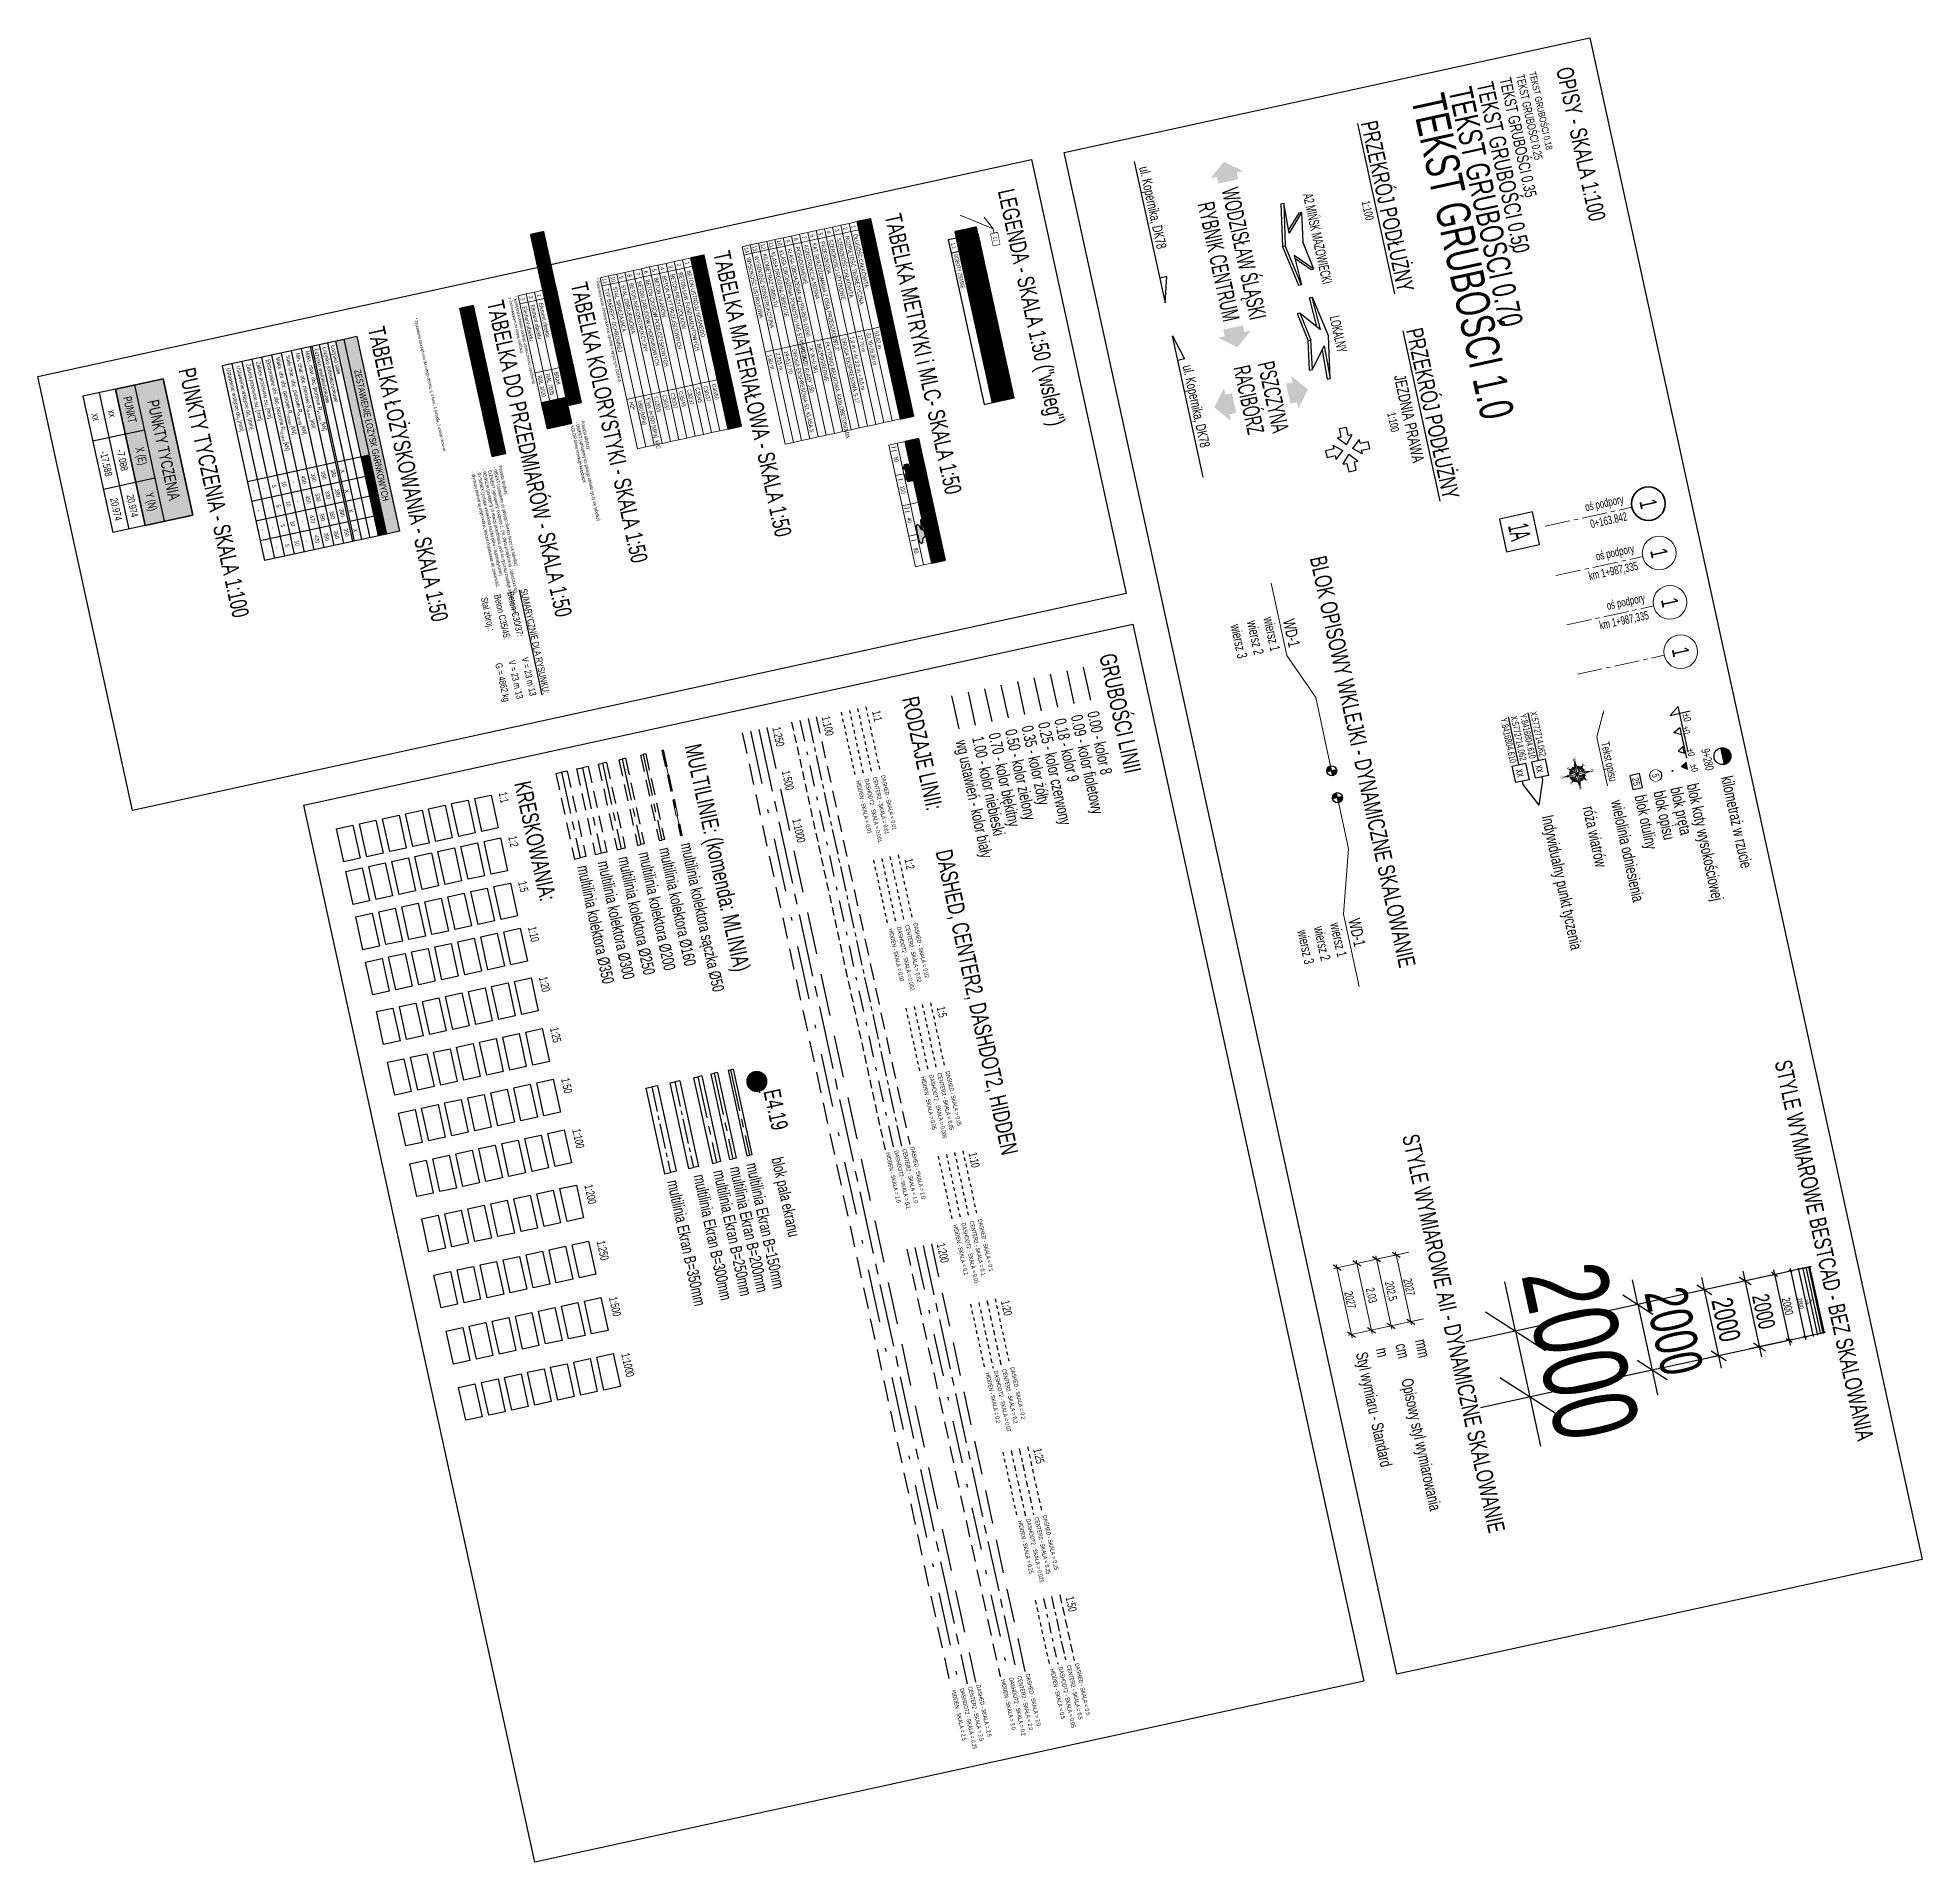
# Model space of a CAD drawing. Header units: metres. Extents: x 8416582 to 8417409, y 5771873 to 5772737.
# Drawn here: x 8416760 to 8416816, y 5772682.7 to 5772736.9 of the extents above; entities that cross this region are included whole.
import ezdxf
from ezdxf import colors
from ezdxf.entities.mleader import LeaderData, LeaderLine
from ezdxf.enums import TextEntityAlignment as Align
from ezdxf.math import Vec2, Vec3

# ---------------------------------------------------------------- set-up
doc = ezdxf.new("R2010")
doc.units = ezdxf.units.M
doc.set_wipeout_variables(frame=1)
doc.header["$PDSIZE"] = 0.05
for name, pattern in [('CENTER', [2, 1.25, -0.25, 0.25, -0.25]), ('CENTER2', [1.125, 0.75, -0.125, 0.125, -0.125]), ('DASHDOT2', [12.7, 6.35, -3.175, 0, -3.175]), ('DASHED', [0.75, 0.5, -0.25]), ('HIDDEN', [0.375, 0.25, -0.125])]:
    doc.linetypes.add(name, pattern=pattern)
for name, color, linetype in [('AII_M_ekran pale', 253, 'Continuous'), ('AII_M_konstrukcja', 7, 'Continuous'), ('AII_M_opisy do legendy', 2, 'Continuous'), ('AII_M_opisy kierunki', 1, 'Continuous'), ('AII_M_opisy tytuly', 3, 'Continuous'), ('AII_M_roza wiatrow', 7, 'Continuous')]:
    doc.layers.add(name, color=color, linetype=linetype)
for name, color, linetype, lineweight in [('AII_M_konstrukcja 0.00', 8, 'Continuous', 0), ('AII_M_konstrukcja 0.09', 6, 'Continuous', 9), ('AII_M_konstrukcja 0.18', 9, 'Continuous', 18), ('AII_M_konstrukcja 0.25', 1, 'Continuous', 25), ('AII_M_konstrukcja 0.35', 2, 'Continuous', 35), ('AII_M_konstrukcja 0.70', 4, 'Continuous', 70), ('AII_M_konstrukcja 1.00', 5, 'Continuous', 100), ('AII_M_kreskowanie', 8, 'Continuous', 0), ('AII_M_legenda', 1, 'Continuous', 25), ('AII_M_linie przerywane', 9, 'DASHED', 18), ('AII_M_nawierzchnia', 9, 'Continuous', 18), ('AII_M_odwodnienie', 8, 'Continuous', 9), ('AII_M_opisy', 1, 'Continuous', 25), ('AII_M_opisy kilometraz', 9, 'Continuous', 18), ('AII_M_opisy odniesienia', 1, 'Continuous', 25), ('AII_M_opisy rzedne', 1, 'Continuous', 25), ('AII_M_opisy tabele', 1, 'Continuous', 25), ('AII_M_opisy tyczenie', 1, 'Continuous', 25), ('AII_M_opisy wymiary', 1, 'Continuous', 25), ('AII_M_osie', 9, 'CENTER', 18), ('AII_M_robocza', 42, 'Continuous', 30)]:
    doc.layers.add(name, color=color, linetype=linetype, lineweight=lineweight)
doc.layers.add('AII_M_pomoc', color=30, linetype='Continuous', plot=False)
doc.layers.add('AII_M_przedmiar', color=1, linetype='Continuous', plot=False)
doc.styles.add('CDMSTYLE', font='CDMSIMPL.shx', dxfattribs={"width": 0.7, "bigfont": 'CDMBIGPL.shx'})
doc.dimstyles.new('A2_wymiar_CM', dxfattribs={"dimscale": 0.1, "dimtxt": 2.5, "dimasz": 2, "dimexe": 1, "dimexo": 3, "dimgap": 0.5, "dimtad": 1, "dimdec": 1, "dimlfac": 100, "dimrnd": 0.5, "dimzin": 9, "dimtxsty": 'CDMSTYLE', "dimblk": 'OBLIQUE', "dimcen": 2.5, "dimdle": 1, "dimclrd": 7, "dimclre": 7, "dimadec": 1, "dimazin": 2, "dimtfac": 1, "dimtdec": 1, "dimtix": 1, "dimtmove": 2, "dimatfit": 3, "dimfxl": 1, "dimtvp": 1, "dimtolj": 1, "dimtzin": 0, "dimlwd": 18, "dimlwe": 18, "dimarcsym": 0})
doc.dimstyles.new('A2_wymiar_M', dxfattribs={"dimscale": 0.1, "dimtxt": 2.5, "dimasz": 2, "dimexe": 1, "dimexo": 3, "dimgap": 0.5, "dimtad": 1, "dimrnd": 0.01, "dimzin": 9, "dimtxsty": 'CDMSTYLE', "dimblk": 'OBLIQUE', "dimcen": 2.5, "dimdle": 1, "dimclrd": 7, "dimclre": 7, "dimadec": 1, "dimazin": 2, "dimtfac": 1, "dimtix": 1, "dimtmove": 2, "dimatfit": 3, "dimfxl": 1, "dimtvp": 1, "dimtolj": 1, "dimtzin": 0, "dimlwd": 18, "dimlwe": 18, "dimarcsym": 0})
doc.dimstyles.new('A2_Wymiar_MM', dxfattribs={"dimscale": 0.1, "dimtxt": 2.5, "dimasz": 2, "dimexe": 1, "dimexo": 3, "dimgap": 0.5, "dimtad": 1, "dimdec": 0, "dimlfac": 1000, "dimrnd": 1, "dimzin": 1, "dimtxsty": 'CDMSTYLE', "dimblk": 'OBLIQUE', "dimcen": 2.5, "dimdle": 1, "dimclrd": 7, "dimclre": 7, "dimadec": 1, "dimazin": 2, "dimtfac": 1, "dimtdec": 0, "dimtix": 1, "dimtmove": 2, "dimatfit": 0, "dimfxl": 1, "dimtvp": 1, "dimtolj": 1, "dimtzin": 0, "dimlwd": 18, "dimlwe": 18, "dimarcsym": 0})
doc.dimstyles.new('CDM-ME1000MM', dxfattribs={"dimtxt": 2.5, "dimasz": 1.5, "dimexe": 1.5, "dimexo": 5, "dimgap": 0.5, "dimtad": 1, "dimdec": 0, "dimlfac": 1000, "dimrnd": 1, "dimzin": 9, "dimtxsty": 'CDMSTYLE', "dimblk": 'OBLIQUE', "dimcen": 2.5, "dimdle": 1.5, "dimclrd": 9, "dimclre": 9, "dimclrt": 1, "dimadec": 1, "dimazin": 2, "dimtfac": 1, "dimtdec": 1, "dimtix": 1, "dimtmove": 2, "dimatfit": 3, "dimldrblk": 'DOT', "dimfxl": 1, "dimtvp": 1, "dimtolj": 1, "dimtzin": 0, "dimlwd": 25, "dimlwe": 25, "dimarcsym": 0})
doc.dimstyles.new('CDM-ME100MM', dxfattribs={"dimscale": 0.1, "dimtxt": 2.5, "dimasz": 1.5, "dimexe": 1.5, "dimexo": 5, "dimgap": 0.5, "dimtad": 1, "dimdec": 0, "dimlfac": 1000, "dimrnd": 1, "dimzin": 9, "dimtxsty": 'CDMSTYLE', "dimblk": 'OBLIQUE', "dimcen": 2.5, "dimdle": 1.5, "dimclrd": 9, "dimclre": 9, "dimclrt": 1, "dimadec": 1, "dimazin": 2, "dimtfac": 1, "dimtdec": 0, "dimtix": 1, "dimtmove": 2, "dimatfit": 3, "dimfxl": 1, "dimtvp": 1, "dimtolj": 1, "dimtzin": 0, "dimlwd": 25, "dimlwe": 25, "dimarcsym": 0})
doc.dimstyles.new('CDM-ME10MM', dxfattribs={"dimscale": 0.01, "dimtxt": 2.5, "dimasz": 1.5, "dimexe": 1.5, "dimexo": 5, "dimgap": 0.5, "dimtad": 1, "dimdec": 0, "dimlfac": 1000, "dimrnd": 1, "dimzin": 9, "dimtxsty": 'CDMSTYLE', "dimblk": 'OBLIQUE', "dimcen": 2.5, "dimdle": 1.5, "dimclrd": 9, "dimclre": 9, "dimclrt": 1, "dimadec": 1, "dimazin": 2, "dimtfac": 1, "dimtdec": 1, "dimtix": 1, "dimtmove": 2, "dimatfit": 3, "dimldrblk": 'DOT', "dimfxl": 1, "dimtvp": 1, "dimtolj": 1, "dimtzin": 0, "dimlwd": 25, "dimlwe": 25, "dimarcsym": 0})
doc.dimstyles.new('CDM-ME1MM', dxfattribs={"dimscale": 0.001, "dimtxt": 2.5, "dimasz": 1.5, "dimexe": 1.5, "dimexo": 5, "dimgap": 0.5, "dimtad": 1, "dimdec": 0, "dimlfac": 1000, "dimrnd": 1, "dimzin": 9, "dimtxsty": 'CDMSTYLE', "dimblk": 'OBLIQUE', "dimcen": 2.5, "dimdle": 1.5, "dimclrd": 9, "dimclre": 9, "dimclrt": 1, "dimadec": 1, "dimazin": 2, "dimtfac": 1, "dimtdec": 1, "dimtix": 1, "dimtmove": 2, "dimatfit": 3, "dimldrblk": 'DOT', "dimfxl": 1, "dimtvp": 1, "dimtolj": 1, "dimtzin": 0, "dimlwd": 25, "dimlwe": 25, "dimarcsym": 0})
doc.dimstyles.new('CDM-ME200MM', dxfattribs={"dimscale": 0.2, "dimtxt": 2.5, "dimasz": 1.5, "dimexe": 1.5, "dimexo": 5, "dimgap": 0.5, "dimtad": 1, "dimdec": 0, "dimlfac": 1000, "dimrnd": 1, "dimzin": 9, "dimtxsty": 'CDMSTYLE', "dimblk": 'OBLIQUE', "dimcen": 2.5, "dimdle": 1.5, "dimclrd": 9, "dimclre": 9, "dimclrt": 1, "dimadec": 1, "dimazin": 2, "dimtfac": 1, "dimtdec": 0, "dimtix": 1, "dimtmove": 2, "dimatfit": 3, "dimfxl": 1, "dimtvp": 1, "dimtolj": 1, "dimtzin": 0, "dimlwd": 25, "dimlwe": 25, "dimarcsym": 0})
doc.dimstyles.new('CDM-ME20MM', dxfattribs={"dimscale": 0.02, "dimtxt": 2.5, "dimasz": 1.5, "dimexe": 1.5, "dimexo": 5, "dimgap": 0.5, "dimtad": 1, "dimdec": 0, "dimlfac": 1000, "dimrnd": 1, "dimzin": 9, "dimtxsty": 'CDMSTYLE', "dimblk": 'OBLIQUE', "dimcen": 2.5, "dimdle": 1.5, "dimclrd": 9, "dimclre": 9, "dimclrt": 1, "dimadec": 1, "dimazin": 2, "dimtfac": 1, "dimtdec": 1, "dimtix": 1, "dimtmove": 2, "dimatfit": 3, "dimldrblk": 'DOT', "dimfxl": 1, "dimtvp": 1, "dimtolj": 1, "dimtzin": 0, "dimlwd": 25, "dimlwe": 25, "dimarcsym": 0})
doc.dimstyles.new('CDM-ME250MM', dxfattribs={"dimscale": 0.25, "dimtxt": 2.5, "dimasz": 1.5, "dimexe": 1.5, "dimexo": 5, "dimgap": 0.5, "dimtad": 1, "dimdec": 0, "dimlfac": 1000, "dimrnd": 1, "dimzin": 9, "dimtxsty": 'CDMSTYLE', "dimblk": 'OBLIQUE', "dimcen": 2.5, "dimdle": 1.5, "dimclrd": 9, "dimclre": 9, "dimclrt": 1, "dimadec": 1, "dimazin": 2, "dimtfac": 1, "dimtdec": 1, "dimtix": 1, "dimtmove": 2, "dimatfit": 3, "dimldrblk": 'DOT', "dimfxl": 1, "dimtvp": 1, "dimtolj": 1, "dimtzin": 0, "dimlwd": 25, "dimlwe": 25, "dimarcsym": 0})
doc.dimstyles.new('CDM-ME25MM', dxfattribs={"dimscale": 0.025, "dimtxt": 2.5, "dimasz": 1.5, "dimexe": 1.5, "dimexo": 5, "dimgap": 0.5, "dimtad": 1, "dimdec": 0, "dimlfac": 1000, "dimrnd": 1, "dimzin": 9, "dimtxsty": 'CDMSTYLE', "dimblk": 'OBLIQUE', "dimcen": 2.5, "dimdle": 1.5, "dimclrd": 9, "dimclre": 9, "dimclrt": 1, "dimadec": 1, "dimazin": 2, "dimtfac": 1, "dimtdec": 1, "dimtix": 1, "dimtmove": 2, "dimatfit": 3, "dimldrblk": 'DOT', "dimfxl": 1, "dimtvp": 1, "dimtolj": 1, "dimtzin": 0, "dimlwd": 25, "dimlwe": 25, "dimarcsym": 0})
doc.dimstyles.new('CDM-ME2MM', dxfattribs={"dimscale": 0.002, "dimtxt": 2.5, "dimasz": 1.5, "dimexe": 1.5, "dimexo": 5, "dimgap": 0.5, "dimtad": 1, "dimdec": 0, "dimlfac": 1000, "dimrnd": 1, "dimzin": 9, "dimtxsty": 'CDMSTYLE', "dimblk": 'OBLIQUE', "dimcen": 2.5, "dimdle": 1.5, "dimclrd": 9, "dimclre": 9, "dimclrt": 1, "dimadec": 1, "dimazin": 2, "dimtfac": 1, "dimtdec": 1, "dimtix": 1, "dimtmove": 2, "dimatfit": 3, "dimldrblk": 'DOT', "dimfxl": 1, "dimtvp": 1, "dimtolj": 1, "dimtzin": 0, "dimlwd": 25, "dimlwe": 25, "dimarcsym": 0})
doc.dimstyles.new('CDM-ME500MM', dxfattribs={"dimscale": 0.5, "dimtxt": 2.5, "dimasz": 1.5, "dimexe": 1.5, "dimexo": 5, "dimgap": 0.5, "dimtad": 1, "dimdec": 0, "dimlfac": 1000, "dimrnd": 1, "dimzin": 9, "dimtxsty": 'CDMSTYLE', "dimblk": 'OBLIQUE', "dimcen": 2.5, "dimdle": 1.5, "dimclrd": 9, "dimclre": 9, "dimclrt": 1, "dimadec": 1, "dimazin": 2, "dimtfac": 1, "dimtdec": 1, "dimtix": 1, "dimtmove": 2, "dimatfit": 3, "dimldrblk": 'DOT', "dimfxl": 1, "dimtvp": 1, "dimtolj": 1, "dimtzin": 0, "dimlwd": 25, "dimlwe": 25, "dimarcsym": 0})
doc.dimstyles.new('CDM-ME50MM', dxfattribs={"dimscale": 0.05, "dimtxt": 2.5, "dimasz": 1.5, "dimexe": 1.5, "dimexo": 5, "dimgap": 0.5, "dimtad": 1, "dimdec": 0, "dimlfac": 1000, "dimrnd": 1, "dimzin": 9, "dimtxsty": 'CDMSTYLE', "dimblk": 'OBLIQUE', "dimcen": 2.5, "dimdle": 1.5, "dimclrd": 9, "dimclre": 9, "dimclrt": 1, "dimadec": 1, "dimazin": 2, "dimtfac": 1, "dimtdec": 0, "dimtix": 1, "dimtmove": 2, "dimatfit": 3, "dimfxl": 1, "dimtvp": 1, "dimtolj": 1, "dimtzin": 0, "dimlwd": 25, "dimlwe": 25, "dimarcsym": 0})
doc.dimstyles.new('CDM-ME5MM', dxfattribs={"dimscale": 0.005, "dimtxt": 2.5, "dimasz": 1.5, "dimexe": 1.5, "dimexo": 5, "dimgap": 0.5, "dimtad": 1, "dimdec": 0, "dimlfac": 1000, "dimrnd": 1, "dimzin": 9, "dimtxsty": 'CDMSTYLE', "dimblk": 'OBLIQUE', "dimcen": 2.5, "dimdle": 1.5, "dimclrd": 9, "dimclre": 9, "dimclrt": 1, "dimadec": 1, "dimazin": 2, "dimtfac": 1, "dimtdec": 1, "dimtix": 1, "dimtmove": 2, "dimatfit": 3, "dimldrblk": 'DOT', "dimfxl": 1, "dimtvp": 1, "dimtolj": 1, "dimtzin": 0, "dimlwd": 25, "dimlwe": 25, "dimarcsym": 0})
doc.dimstyles.get("Standard").update_dxf_attribs({"dimscale": 0.1, "dimtxt": 2.5, "dimasz": 2, "dimexe": 1, "dimexo": 3, "dimgap": 0.5, "dimtad": 1, "dimdec": 0, "dimlfac": 1000, "dimrnd": 1, "dimzin": 0, "dimdsep": 46, "dimtxsty": 'CDMSTYLE', "dimblk": 'OBLIQUE', "dimcen": 0, "dimdle": 1, "dimclrd": 7, "dimclre": 7, "dimadec": 0, "dimazin": 0, "dimtfac": 1, "dimtdec": 0, "dimtix": 1, "dimtofl": 0, "dimtmove": 2, "dimatfit": 0, "dimfxl": 1, "dimtolj": 1, "dimtzin": 0, "dimlwd": 18, "dimlwe": 18, "dimarcsym": 0})
doc.dimstyles.new('Standard$7', dxfattribs={"dimscale": 0.1, "dimtxt": 2.5, "dimasz": 2, "dimexe": 1, "dimexo": 3, "dimgap": 0.5, "dimtad": 1, "dimdec": 0, "dimlfac": 1000, "dimrnd": 1, "dimdsep": 46, "dimtxsty": 'CDMSTYLE', "dimblk": 'OBLIQUE', "dimcen": 0, "dimdle": 1, "dimclrd": 7, "dimclre": 7, "dimadec": 0, "dimazin": 0, "dimtfac": 1, "dimtdec": 0, "dimtix": 1, "dimtofl": 0, "dimtmove": 2, "dimatfit": 0, "dimfxl": 1, "dimtolj": 1, "dimtzin": 0, "dimlwd": 18, "dimlwe": 18, "dimarcsym": 0})
pattern_1 = [(45, (-11, 4e-08), (-0.02245064, 0.02245064), [])]
pattern_2 = [(45, (-232.66827, -46.22293), (-0.08980256, 0.08980256), []), (135, (-232.66827, -46.22293), (-0.08980256, -0.08980256), [])]

# ---------------------------------------------------------------- blocks, each defined once
blk = doc.blocks.new('*U404')
at = {"layer": 'AII_M_ekran pale', "linetype": 'Continuous', "lineweight": 13}
h = blk.add_hatch(dxfattribs=at)
h.set_pattern_fill('ANSI37', color=0, scale=0.01)
edge = h.paths.add_edge_path()
edge.add_arc((0, 0), 1.2, 0, 360)
at = {"layer": 'AII_M_ekran pale', "color": 0, "lineweight": 13}
blk.add_circle((0, 0), 1.2, dxfattribs=at)
at = {"layer": 'AII_M_ekran pale', "color": 0, "linetype": 'HIDDEN', "lineweight": 0, "ltscale": 0.5}
blk.add_circle((0, 0), 1, dxfattribs=at)
at = {"layer": 'AII_M_pomoc'}
for points in [[(-0.4, 0), (1.4, 0)], [(0, 0.4), (0, -0.4)]]:
    blk.add_lwpolyline(points, dxfattribs=at)
at = {"layer": 'AII_M_ekran pale', "color": 7, "linetype": 'Continuous', "lineweight": 35, "style": 'CDMSTYLE', "width": 0.7, "flags": 8}
blk.add_attdef('PALNR', (1.3, 0.5), '', height=2, dxfattribs=at)
at = {"layer": 'AII_M_ekran pale', "lineweight": 25, "style": 'CDMSTYLE', "width": 0.7, "flags": 1}
for tag, p in [('PALDLUGOSC', (1.3, -1.9)), ('SŁUPPRZEKROJ', (1.3, -3.6)), ('SŁUPWYS', (1.3, -5.3)), ('RZEDNATEREN', (1.3, -7)), ('RZEDNAPAL', (1.3, -8.7))]:
    blk.add_attdef(tag, p, '', height=1.25, dxfattribs=at)
blk = doc.blocks.new('*U398')
at = {"layer": 'AII_M_legenda', "linetype": 'Continuous', "lineweight": 25}
h = blk.add_hatch(dxfattribs=at)
h.set_pattern_fill('ANSI37', color=254, scale=0.04)
h.set_pattern_definition([(45, (-246.66827, -46.22293), (-0.08980256, 0.08980256), []), (135, (-246.66827, -46.22293), (-0.08980256, -0.08980256), [])])
h.paths.add_polyline_path([(0, 0), (90, 0), (90, 8), (0, 8)])
at = {"layer": 'AII_M_legenda', "color": 2, "linetype": 'Continuous', "lineweight": 35}
blk.add_lwpolyline([(0, 0), (90, 0), (90, 8), (0, 8)], close=True, dxfattribs=at)
at = {"lineweight": 25, "style": 'CDMSTYLE', "width": 0.7, "flags": 9}
for tag, p in [('OBIEKT', (-17.5, 2.2)), ('ELEMENT', (-2.5, 2.2))]:
    blk.add_attdef(tag, text='', height=2.5, dxfattribs=at).set_placement(p, align=Align.MIDDLE_RIGHT)
at = {"layer": 'AII_M_legenda', "color": 3, "linetype": 'Continuous', "lineweight": -2, "style": 'CDMSTYLE', "width": 0.6}
blk.add_attdef('NAGŁÓWEK', text='', height=4, rotation=360, dxfattribs=at).set_placement((4, 4), align=Align.MIDDLE_LEFT)
blk = doc.blocks.new('*U425')
at = {"layer": 'AII_M_legenda', "linetype": 'Continuous', "lineweight": 25}
h = blk.add_hatch(dxfattribs=at)
h.set_pattern_fill('ANSI37', color=254, scale=0.04)
h.set_pattern_definition([(45, (-236.66827, -46.22293), (-0.08980256, 0.08980256), []), (135, (-236.66827, -46.22293), (-0.08980256, -0.08980256), [])])
h.paths.add_polyline_path([(-4, 0), (100, 0), (100, 8), (-4, 8)])
at = {"layer": 'AII_M_legenda', "color": 2, "linetype": 'Continuous', "lineweight": 35}
blk.add_lwpolyline([(0, 0), (100, 0), (100, 8), (0, 8)], close=True, dxfattribs=at)
at = {"layer": 'AII_M_legenda', "color": 3, "linetype": 'Continuous', "lineweight": -2, "style": 'CDMSTYLE', "width": 0.6}
blk.add_attdef('NAGŁÓWEK', text='', height=4, dxfattribs=at).set_placement((4, 4), align=Align.MIDDLE_LEFT)
blk = doc.blocks.new('*U426')
at = {"layer": 'AII_M_legenda', "linetype": 'Continuous', "lineweight": 25}
h = blk.add_hatch(dxfattribs=at)
h.set_pattern_fill('ANSI37', color=254, scale=0.03)
h.set_pattern_definition([(45, (-4, 0), (-0.06735192, 0.06735192), []), (135, (-4, 0), (-0.06735192, -0.06735192), [])])
h.paths.add_polyline_path([(-4, -5), (100, -5), (100, 0), (-4, 0)])
at = {"layer": 'AII_M_legenda', "color": 0, "linetype": 'Continuous'}
blk.add_line((8, 0), (8, -5), dxfattribs=at)
at = {"layer": 'AII_M_legenda', "color": 2, "linetype": 'Continuous', "lineweight": 35}
blk.add_lwpolyline([(0, -5), (100, -5), (100, 0), (0, 0)], close=True, dxfattribs=at)
at = {"layer": 'AII_M_legenda', "color": 9, "linetype": 'Continuous', "lineweight": 25, "style": 'CDMSTYLE', "width": 0.7, "flags": 1}
for tag, p in [('SPECYF', (-25.6, -4.3)), ('ID', (-14.6, -4.3)), ('BAZA', (-7.9, -4.3))]:
    blk.add_attdef(tag, p, '', height=2, dxfattribs=at)
at = {"layer": 'AII_M_legenda', "color": 1, "linetype": 'Continuous', "lineweight": -2, "style": 'CDMSTYLE', "width": 0.6}
blk.add_attdef('NR', text='', height=2.5, dxfattribs=at).set_placement((4, -2.5), align=Align.MIDDLE)
blk.add_attdef('NAZWAPOL', text='', height=2.5, dxfattribs=at).set_placement((9.2, -2.5), align=Align.MIDDLE_LEFT)
blk = doc.blocks.new('*U427')
at = {"layer": 'AII_M_legenda', "color": 0, "linetype": 'Continuous'}
blk.add_lwpolyline([(0, -5), (8, -5), (8, 0), (0, 0)], close=True, dxfattribs=at)
blk.add_lwpolyline([(8, -5), (100, -5), (100, 0), (8, 0)], dxfattribs=at)
at = {"layer": 'AII_M_legenda', "color": 9, "linetype": 'Continuous', "lineweight": 25, "style": 'CDMSTYLE', "width": 0.7, "flags": 1}
for tag, p in [('SPECYF', (-25.6, -4.3)), ('ID', (-14.6, -4.3)), ('BAZA', (-7.9, -4.3))]:
    blk.add_attdef(tag, p, '', height=2, dxfattribs=at)
at = {"layer": 'AII_M_legenda', "linetype": 'Continuous', "lineweight": -2, "style": 'CDMSTYLE', "width": 0.6}
blk.add_attdef('NR', text='', height=2.5, dxfattribs=at).set_placement((4, -2.5), align=Align.MIDDLE)
blk.add_attdef('NAZWAPOL', text='', height=2.5, dxfattribs=at).set_placement((9.2, -2.5), align=Align.MIDDLE_LEFT)
blk = doc.blocks.new('OpiTxt01')
at = {"color": 0, "linetype": 'Continuous', "lineweight": 20, "style": 'CDMSTYLE', "width": 0.7}
blk.add_attdef('TEKST_GORNY', (1, 0.9), '', height=2, dxfattribs=at)
at = {"color": 0, "linetype": 'Continuous', "lineweight": -2, "style": 'CDMSTYLE', "width": 0.7}
blk.add_attdef('TEKST_DOLNY', (1, -2.7), '', height=2, dxfattribs=at)
blk = doc.blocks.new('_OBLIQUE')
at = {"color": 0, "linetype": 'ByBlock'}
blk.add_line((-0.5, -0.5), (0.5, 0.5), dxfattribs=at)
blk = doc.blocks.new('OpiNum01')
at = {"layer": 'AII_M_opisy do legendy', "color": 0, "linetype": 'Continuous'}
blk.add_lwpolyline([(-3.5, -2), (3.5, -2), (3.5, 2), (-3.5, 2)], close=True, dxfattribs=at)
at = {"color": 9, "linetype": 'Continuous', "lineweight": 25, "style": 'CDMSTYLE', "width": 0.7, "flags": 1}
for tag, p in [('NAZWAPOL', (-4.1, -6.8)), ('NAZWAANG', (-4.1, -10.5)), ('SPECYF', (-4.1, -14.2)), ('BAZA', (-4.1, -21.5)), ('ID', (-4.1, -17.8)), ('RYSUNEK', (-4.1, -25.2))]:
    blk.add_attdef(tag, p, '', height=2, dxfattribs=at)
at = {"layer": 'AII_M_opisy do legendy', "linetype": 'Continuous', "lineweight": -2, "style": 'CDMSTYLE', "width": 0.5}
blk.add_attdef('NR', text='', height=2.5, dxfattribs=at).set_placement((0, 0), align=Align.MIDDLE)
at = {"color": 0, "linetype": 'Continuous'}
blk.add_wipeout([(-3.5, -2), (3.5, -2), (3.5, 2), (-3.5, 2)], dxfattribs=at).dxf.layer = 'AII_M_opisy do legendy'
blk = doc.blocks.new('*U397')
at = {"layer": 'AII_M_legenda', "linetype": 'Continuous', "lineweight": 25}
h = blk.add_hatch(dxfattribs=at)
h.set_pattern_fill('ANSI37', color=254, scale=0.04)
h.set_pattern_definition([(45, (-216.66827, -46.22293), (-0.08980256, 0.08980256), []), (135, (-216.66827, -46.22293), (-0.08980256, -0.08980256), [])])
h.paths.add_polyline_path([(0, 0), (120, 0), (120, 8), (0, 8)])
at = {"layer": 'AII_M_legenda', "color": 2, "linetype": 'Continuous', "lineweight": 35}
blk.add_lwpolyline([(0, 0), (120, 0), (120, 8), (0, 8)], close=True, dxfattribs=at)
at = {"lineweight": 25, "style": 'CDMSTYLE', "width": 0.7, "flags": 9}
for tag, p in [('OBIEKT', (-17.5, 2.2)), ('ELEMENT', (-2.5, 2.2))]:
    blk.add_attdef(tag, text='', height=2.5, dxfattribs=at).set_placement(p, align=Align.MIDDLE_RIGHT)
at = {"layer": 'AII_M_legenda', "color": 3, "linetype": 'Continuous', "lineweight": -2, "style": 'CDMSTYLE', "width": 0.6}
blk.add_attdef('NAGŁÓWEK', text='', height=4, rotation=360, dxfattribs=at).set_placement((4, 4), align=Align.MIDDLE_LEFT)
blk = doc.blocks.new('*U91')
at = {"layer": 'AII_M_legenda', "color": 1, "linetype": 'Continuous', "lineweight": 18, "ltscale": 0.4}
for p, q in [((0, 0), (0, -5)), ((104, 0), (0, 0)), ((104, -5), (0, -5)), ((5, 0), (5, -5)), ((74, 0), (74, -5)), ((104, -5), (104, 0))]:
    blk.add_line(p, q, dxfattribs=at)
at = {"lineweight": 25, "style": 'CDMSTYLE', "width": 0.7, "flags": 9}
for tag, p in [('OBIEKT', (-17.5, -2.8)), ('ELEMENT', (-2.5, -2.8))]:
    blk.add_attdef(tag, text='', height=2.5, dxfattribs=at).set_placement(p, align=Align.MIDDLE_RIGHT)
at = {"layer": 'AII_M_legenda', "color": 1, "lineweight": 25, "style": 'CDMSTYLE', "width": 0.7, "flags": 8}
blk.add_attdef('NR', text='', height=2.5, dxfattribs=at).set_placement((2.5, -2.8), align=Align.MIDDLE_CENTER)
for tag, p in [('NAZWA', (7, -2.8)), ('OPIS', (76, -2.8))]:
    blk.add_attdef(tag, text='', height=2.5, dxfattribs=at).set_placement(p, align=Align.MIDDLE_LEFT)
blk = doc.blocks.new('*U413')
at = {"layer": 'AII_M_legenda', "linetype": 'Continuous', "lineweight": 25}
h = blk.add_hatch(dxfattribs=at)
h.set_pattern_fill('ANSI37', color=254, scale=0.04)
h.set_pattern_definition([(45, (-266.66827, -46.22293), (-0.08980256, 0.08980256), []), (135, (-266.66827, -46.22293), (-0.08980256, -0.08980256), [])])
h.paths.add_polyline_path([(-34, 0), (70, 0), (70, 8), (-34, 8)])
at = {"layer": 'AII_M_legenda', "color": 2, "linetype": 'Continuous', "lineweight": 35}
blk.add_lwpolyline([(0, 0), (70, 0), (70, 8), (0, 8)], close=True, dxfattribs=at)
at = {"lineweight": 25, "style": 'CDMSTYLE', "width": 0.7, "flags": 9}
for tag, p in [('OBIEKT', (-17.5, 2.2)), ('ELEMENT', (-2.5, 2.2))]:
    blk.add_attdef(tag, text='', height=2.5, dxfattribs=at).set_placement(p, align=Align.MIDDLE_RIGHT)
at = {"layer": 'AII_M_legenda', "color": 3, "linetype": 'Continuous', "lineweight": -2, "style": 'CDMSTYLE', "width": 0.6}
blk.add_attdef('NAGŁÓWEK', text='', height=4, rotation=360, dxfattribs=at).set_placement((4, 4), align=Align.MIDDLE_LEFT)
blk = doc.blocks.new('*U411')
at = {"layer": 'AII_M_kreskowanie', "lineweight": 13}
h = blk.add_hatch(dxfattribs=at)
h.set_pattern_fill('ANSI31', color=0, scale=0.01)
h.set_pattern_definition([(45, (-11, 4e-08), (-0.02245064, 0.02245064), [])])
h.paths.add_polyline_path([(65, 0), (81, 0), (81, -5), (65, -5)])
at = {"layer": 'AII_M_legenda', "color": 1, "linetype": 'Continuous', "lineweight": 18, "ltscale": 0.4}
for p, q in [((0, 0), (0, -5)), ((70, 0), (0, 0)), ((70, -5), (0, -5)), ((5, 0), (5, -5)), ((47, 0), (47, -5)), ((65, 0), (65, -5)), ((70, -5), (70, 0))]:
    blk.add_line(p, q, dxfattribs=at)
at = {"layer": 'Defpoints', "lineweight": 25, "elevation": 0}
blk.add_lwpolyline([(65, 0), (70, 0), (70, -5), (65, -5)], close=True, dxfattribs=at)
at = {"lineweight": 25, "style": 'CDMSTYLE', "width": 0.7, "flags": 9}
for tag, p in [('OBIEKT', (-17.5, -2.8)), ('ELEMENT', (-2.5, -2.8))]:
    blk.add_attdef(tag, text='', height=2.5, dxfattribs=at).set_placement(p, align=Align.MIDDLE_RIGHT)
at = {"layer": 'AII_M_legenda', "color": 1, "lineweight": 25, "style": 'CDMSTYLE', "width": 0.7, "flags": 8}
blk.add_attdef('NR', text='', height=2.5, dxfattribs=at).set_placement((2.5, -2.8), align=Align.MIDDLE_CENTER)
for tag, p in [('NAZWA', (7, -2.8)), ('KLASA', (49, -2.8))]:
    blk.add_attdef(tag, text='', height=2.5, dxfattribs=at).set_placement(p, align=Align.MIDDLE_LEFT)
blk = doc.blocks.new('*U412')
at = {"layer": 'AII_M_kreskowanie', "lineweight": 13}
h = blk.add_hatch(dxfattribs=at)
h.set_pattern_fill('ANSI31', color=0, scale=0.01)
h.set_pattern_definition(pattern_1)
h.paths.add_polyline_path([(65, 0), (81, 0), (81, -5), (65, -5)])
at = {"layer": 'AII_M_legenda', "color": 1, "linetype": 'Continuous', "lineweight": 18, "ltscale": 0.4}
for p, q in [((0, 0), (0, -5)), ((70, 0), (0, 0)), ((70, -5), (0, -5)), ((5, 0), (5, -5)), ((47, 0), (47, -5)), ((65, 0), (65, -5)), ((70, -5), (70, 0))]:
    blk.add_line(p, q, dxfattribs=at)
at = {"layer": 'Defpoints', "lineweight": 25, "elevation": 0}
blk.add_lwpolyline([(65, 0), (70, 0), (70, -5), (65, -5)], close=True, dxfattribs=at)
at = {"lineweight": 25, "style": 'CDMSTYLE', "width": 0.7, "flags": 9}
for tag, p in [('OBIEKT', (-17.5, -2.8)), ('ELEMENT', (-2.5, -2.8))]:
    blk.add_attdef(tag, text='', height=2.5, dxfattribs=at).set_placement(p, align=Align.MIDDLE_RIGHT)
at = {"layer": 'AII_M_legenda', "color": 1, "lineweight": 25, "style": 'CDMSTYLE', "width": 0.7, "flags": 8}
blk.add_attdef('NR', text='', height=2.5, dxfattribs=at).set_placement((2.5, -2.8), align=Align.MIDDLE_CENTER)
for tag, p in [('NAZWA', (7, -2.8)), ('KLASA', (49, -2.8))]:
    blk.add_attdef(tag, text='', height=2.5, dxfattribs=at).set_placement(p, align=Align.MIDDLE_LEFT)
blk = doc.blocks.new('*U410')
at = {"layer": 'AII_M_kreskowanie', "lineweight": 13}
h = blk.add_hatch(dxfattribs=at)
h.set_pattern_fill('ANSI31', color=0, scale=0.01)
h.set_pattern_definition(pattern_1)
h.paths.add_polyline_path([(65, 0), (81, 0), (81, -5), (65, -5)])
at = {"layer": 'AII_M_legenda', "color": 1, "linetype": 'Continuous', "lineweight": 18, "ltscale": 0.4}
for p, q in [((0, 0), (0, -5)), ((70, 0), (0, 0)), ((70, -5), (0, -5)), ((5, 0), (5, -5)), ((47, 0), (47, -5)), ((65, 0), (65, -5)), ((70, -5), (70, 0))]:
    blk.add_line(p, q, dxfattribs=at)
at = {"layer": 'Defpoints', "lineweight": 25, "elevation": 0}
blk.add_lwpolyline([(65, 0), (70, 0), (70, -5), (65, -5)], close=True, dxfattribs=at)
at = {"lineweight": 25, "style": 'CDMSTYLE', "width": 0.7, "flags": 9}
for tag, p in [('OBIEKT', (-17.5, -2.8)), ('ELEMENT', (-2.5, -2.8))]:
    blk.add_attdef(tag, text='', height=2.5, dxfattribs=at).set_placement(p, align=Align.MIDDLE_RIGHT)
at = {"layer": 'AII_M_legenda', "color": 1, "lineweight": 25, "style": 'CDMSTYLE', "width": 0.7, "flags": 8}
blk.add_attdef('NR', text='', height=2.5, dxfattribs=at).set_placement((2.5, -2.8), align=Align.MIDDLE_CENTER)
for tag, p in [('NAZWA', (7, -2.8)), ('KLASA', (49, -2.8))]:
    blk.add_attdef(tag, text='', height=2.5, dxfattribs=at).set_placement(p, align=Align.MIDDLE_LEFT)
blk = doc.blocks.new('*U93')
at = {"layer": 'AII_M_legenda', "color": 1, "linetype": 'Continuous', "lineweight": 18, "ltscale": 0.4}
for p, q in [((0, 0), (0, -5)), ((104, 0), (0, 0)), ((104, -5), (0, -5)), ((5, 0), (5, -5)), ((74, 0), (74, -5)), ((104, -5), (104, 0))]:
    blk.add_line(p, q, dxfattribs=at)
at = {"lineweight": 25, "style": 'CDMSTYLE', "width": 0.7, "flags": 9}
for tag, p in [('OBIEKT', (-17.5, -2.8)), ('ELEMENT', (-2.5, -2.8))]:
    blk.add_attdef(tag, text='', height=2.5, dxfattribs=at).set_placement(p, align=Align.MIDDLE_RIGHT)
at = {"layer": 'AII_M_legenda', "color": 1, "lineweight": 25, "style": 'CDMSTYLE', "width": 0.7, "flags": 8}
blk.add_attdef('NR', text='', height=2.5, dxfattribs=at).set_placement((2.5, -2.8), align=Align.MIDDLE_CENTER)
for tag, p in [('NAZWA', (7, -2.8)), ('OPIS', (76, -2.8))]:
    blk.add_attdef(tag, text='', height=2.5, dxfattribs=at).set_placement(p, align=Align.MIDDLE_LEFT)
blk = doc.blocks.new('*U92')
at = {"layer": 'AII_M_legenda', "linetype": 'Continuous', "lineweight": 25}
h = blk.add_hatch(dxfattribs=at)
h.set_pattern_fill('ANSI37', color=254, scale=0.04)
h.set_pattern_definition(pattern_2)
h.paths.add_polyline_path([(0, 0), (104, 0), (104, 8), (0, 8)])
at = {"layer": 'AII_M_legenda', "color": 2, "linetype": 'Continuous', "lineweight": 35}
blk.add_lwpolyline([(0, 0), (104, 0), (104, 8), (0, 8)], close=True, dxfattribs=at)
at = {"lineweight": 25, "style": 'CDMSTYLE', "width": 0.7, "flags": 9}
for tag, p in [('OBIEKT', (-17.5, 2.2)), ('ELEMENT', (-2.5, 2.2))]:
    blk.add_attdef(tag, text='', height=2.5, dxfattribs=at).set_placement(p, align=Align.MIDDLE_RIGHT)
at = {"layer": 'AII_M_legenda', "color": 3, "linetype": 'Continuous', "lineweight": -2, "style": 'CDMSTYLE', "width": 0.6}
blk.add_attdef('NAGŁÓWEK', text='', height=4, rotation=360, dxfattribs=at).set_placement((4, 4), align=Align.MIDDLE_LEFT)
blk = doc.blocks.new('*U423')
at = {"layer": 'AII_M_legenda', "color": 1, "linetype": 'Continuous', "lineweight": 18, "ltscale": 0.4}
for p, q in [((0, 0), (0, -5)), ((120, 0), (0, 0)), ((120, -5), (0, -5)), ((5, 0), (5, -5)), ((64, 0), (64, -5)), ((120, -5), (120, 0))]:
    blk.add_line(p, q, dxfattribs=at)
at = {"lineweight": 25, "style": 'CDMSTYLE', "width": 0.7, "flags": 9}
for tag, p in [('OBIEKT', (-17.5, -2.8)), ('ELEMENT', (-2.5, -2.8))]:
    blk.add_attdef(tag, text='', height=2.5, dxfattribs=at).set_placement(p, align=Align.MIDDLE_RIGHT)
at = {"layer": 'AII_M_legenda', "color": 1, "lineweight": 25, "style": 'CDMSTYLE', "width": 0.7, "flags": 8}
blk.add_attdef('NR', text='', height=2.5, dxfattribs=at).set_placement((2.5, -2.8), align=Align.MIDDLE_CENTER)
for tag, p in [('NAZWA', (7, -2.8)), ('OPIS', (66, -2.8))]:
    blk.add_attdef(tag, text='', height=2.5, dxfattribs=at).set_placement(p, align=Align.MIDDLE_LEFT)
blk = doc.blocks.new('*U424')
at = {"layer": 'AII_M_legenda', "color": 1, "linetype": 'Continuous', "lineweight": 18, "ltscale": 0.4}
for p, q in [((0, 0), (0, -5)), ((120, 0), (0, 0)), ((120, -5), (0, -5)), ((5, 0), (5, -5)), ((64, 0), (64, -5)), ((120, -5), (120, 0))]:
    blk.add_line(p, q, dxfattribs=at)
at = {"lineweight": 25, "style": 'CDMSTYLE', "width": 0.7, "flags": 9}
for tag, p in [('OBIEKT', (-17.5, -2.8)), ('ELEMENT', (-2.5, -2.8))]:
    blk.add_attdef(tag, text='', height=2.5, dxfattribs=at).set_placement(p, align=Align.MIDDLE_RIGHT)
at = {"layer": 'AII_M_legenda', "color": 1, "lineweight": 25, "style": 'CDMSTYLE', "width": 0.7, "flags": 8}
blk.add_attdef('NR', text='', height=2.5, dxfattribs=at).set_placement((2.5, -2.8), align=Align.MIDDLE_CENTER)
for tag, p in [('NAZWA', (7, -2.8)), ('OPIS', (66, -2.8))]:
    blk.add_attdef(tag, text='', height=2.5, dxfattribs=at).set_placement(p, align=Align.MIDDLE_LEFT)
blk = doc.blocks.new('*U420')
at = {"layer": 'AII_M_legenda', "color": 1, "linetype": 'Continuous', "lineweight": 18, "ltscale": 0.4}
for p, q in [((0, 0), (0, -5)), ((120, 0), (0, 0)), ((120, -5), (0, -5)), ((5, 0), (5, -5)), ((64, 0), (64, -5)), ((120, -5), (120, 0))]:
    blk.add_line(p, q, dxfattribs=at)
at = {"lineweight": 25, "style": 'CDMSTYLE', "width": 0.7, "flags": 9}
for tag, p in [('OBIEKT', (-17.5, -2.8)), ('ELEMENT', (-2.5, -2.8))]:
    blk.add_attdef(tag, text='', height=2.5, dxfattribs=at).set_placement(p, align=Align.MIDDLE_RIGHT)
at = {"layer": 'AII_M_legenda', "color": 1, "lineweight": 25, "style": 'CDMSTYLE', "width": 0.7, "flags": 8}
blk.add_attdef('NR', text='', height=2.5, dxfattribs=at).set_placement((2.5, -2.8), align=Align.MIDDLE_CENTER)
for tag, p in [('NAZWA', (7, -2.8)), ('OPIS', (66, -2.8))]:
    blk.add_attdef(tag, text='', height=2.5, dxfattribs=at).set_placement(p, align=Align.MIDDLE_LEFT)
blk = doc.blocks.new('*U421')
at = {"layer": 'AII_M_legenda', "color": 1, "linetype": 'Continuous', "lineweight": 18, "ltscale": 0.4}
for p, q in [((0, 0), (0, -5)), ((120, 0), (0, 0)), ((120, -5), (0, -5)), ((5, 0), (5, -5)), ((64, 0), (64, -5)), ((120, -5), (120, 0))]:
    blk.add_line(p, q, dxfattribs=at)
at = {"lineweight": 25, "style": 'CDMSTYLE', "width": 0.7, "flags": 9}
for tag, p in [('OBIEKT', (-17.5, -2.8)), ('ELEMENT', (-2.5, -2.8))]:
    blk.add_attdef(tag, text='', height=2.5, dxfattribs=at).set_placement(p, align=Align.MIDDLE_RIGHT)
at = {"layer": 'AII_M_legenda', "color": 1, "lineweight": 25, "style": 'CDMSTYLE', "width": 0.7, "flags": 8}
blk.add_attdef('NR', text='', height=2.5, dxfattribs=at).set_placement((2.5, -2.8), align=Align.MIDDLE_CENTER)
for tag, p in [('NAZWA', (7, -2.8)), ('OPIS', (66, -2.8))]:
    blk.add_attdef(tag, text='', height=2.5, dxfattribs=at).set_placement(p, align=Align.MIDDLE_LEFT)
blk = doc.blocks.new('*U422')
at = {"layer": 'AII_M_legenda', "color": 1, "linetype": 'Continuous', "lineweight": 18, "ltscale": 0.4}
for p, q in [((0, 0), (0, -5)), ((120, 0), (0, 0)), ((120, -5), (0, -5)), ((5, 0), (5, -5)), ((64, 0), (64, -5)), ((120, -5), (120, 0))]:
    blk.add_line(p, q, dxfattribs=at)
at = {"lineweight": 25, "style": 'CDMSTYLE', "width": 0.7, "flags": 9}
for tag, p in [('OBIEKT', (-17.5, -2.8)), ('ELEMENT', (-2.5, -2.8))]:
    blk.add_attdef(tag, text='', height=2.5, dxfattribs=at).set_placement(p, align=Align.MIDDLE_RIGHT)
at = {"layer": 'AII_M_legenda', "color": 1, "lineweight": 25, "style": 'CDMSTYLE', "width": 0.7, "flags": 8}
blk.add_attdef('NR', text='', height=2.5, dxfattribs=at).set_placement((2.5, -2.8), align=Align.MIDDLE_CENTER)
for tag, p in [('NAZWA', (7, -2.8)), ('OPIS', (66, -2.8))]:
    blk.add_attdef(tag, text='', height=2.5, dxfattribs=at).set_placement(p, align=Align.MIDDLE_LEFT)
blk = doc.blocks.new('*U417')
at = {"layer": 'AII_M_legenda', "color": 1, "linetype": 'Continuous', "lineweight": 18, "ltscale": 0.4}
for p, q in [((0, 0), (0, -5)), ((120, 0), (0, 0)), ((120, -5), (0, -5)), ((5, 0), (5, -5)), ((64, 0), (64, -5)), ((120, -5), (120, 0))]:
    blk.add_line(p, q, dxfattribs=at)
at = {"lineweight": 25, "style": 'CDMSTYLE', "width": 0.7, "flags": 9}
for tag, p in [('OBIEKT', (-17.5, -2.8)), ('ELEMENT', (-2.5, -2.8))]:
    blk.add_attdef(tag, text='', height=2.5, dxfattribs=at).set_placement(p, align=Align.MIDDLE_RIGHT)
at = {"layer": 'AII_M_legenda', "color": 1, "lineweight": 25, "style": 'CDMSTYLE', "width": 0.7, "flags": 8}
blk.add_attdef('NR', text='', height=2.5, dxfattribs=at).set_placement((2.5, -2.8), align=Align.MIDDLE_CENTER)
for tag, p in [('NAZWA', (7, -2.8)), ('OPIS', (66, -2.8))]:
    blk.add_attdef(tag, text='', height=2.5, dxfattribs=at).set_placement(p, align=Align.MIDDLE_LEFT)
blk = doc.blocks.new('*U418')
at = {"layer": 'AII_M_legenda', "color": 1, "linetype": 'Continuous', "lineweight": 18, "ltscale": 0.4}
for p, q in [((0, 0), (0, -5)), ((120, 0), (0, 0)), ((120, -5), (0, -5)), ((5, 0), (5, -5)), ((64, 0), (64, -5)), ((120, -5), (120, 0))]:
    blk.add_line(p, q, dxfattribs=at)
at = {"lineweight": 25, "style": 'CDMSTYLE', "width": 0.7, "flags": 9}
for tag, p in [('OBIEKT', (-17.5, -2.8)), ('ELEMENT', (-2.5, -2.8))]:
    blk.add_attdef(tag, text='', height=2.5, dxfattribs=at).set_placement(p, align=Align.MIDDLE_RIGHT)
at = {"layer": 'AII_M_legenda', "color": 1, "lineweight": 25, "style": 'CDMSTYLE', "width": 0.7, "flags": 8}
blk.add_attdef('NR', text='', height=2.5, dxfattribs=at).set_placement((2.5, -2.8), align=Align.MIDDLE_CENTER)
for tag, p in [('NAZWA', (7, -2.8)), ('OPIS', (66, -2.8))]:
    blk.add_attdef(tag, text='', height=2.5, dxfattribs=at).set_placement(p, align=Align.MIDDLE_LEFT)
blk = doc.blocks.new('*U419')
at = {"layer": 'AII_M_legenda', "color": 1, "linetype": 'Continuous', "lineweight": 18, "ltscale": 0.4}
for p, q in [((0, 0), (0, -5)), ((120, 0), (0, 0)), ((120, -5), (0, -5)), ((5, 0), (5, -5)), ((64, 0), (64, -5)), ((120, -5), (120, 0))]:
    blk.add_line(p, q, dxfattribs=at)
at = {"lineweight": 25, "style": 'CDMSTYLE', "width": 0.7, "flags": 9}
for tag, p in [('OBIEKT', (-17.5, -2.8)), ('ELEMENT', (-2.5, -2.8))]:
    blk.add_attdef(tag, text='', height=2.5, dxfattribs=at).set_placement(p, align=Align.MIDDLE_RIGHT)
at = {"layer": 'AII_M_legenda', "color": 1, "lineweight": 25, "style": 'CDMSTYLE', "width": 0.7, "flags": 8}
blk.add_attdef('NR', text='', height=2.5, dxfattribs=at).set_placement((2.5, -2.8), align=Align.MIDDLE_CENTER)
for tag, p in [('NAZWA', (7, -2.8)), ('OPIS', (66, -2.8))]:
    blk.add_attdef(tag, text='', height=2.5, dxfattribs=at).set_placement(p, align=Align.MIDDLE_LEFT)
blk = doc.blocks.new('*U414')
at = {"layer": 'AII_M_legenda', "color": 1, "linetype": 'Continuous', "lineweight": 18, "ltscale": 0.4}
for p, q in [((0, 0), (0, -5)), ((120, 0), (0, 0)), ((120, -5), (0, -5)), ((5, 0), (5, -5)), ((64, 0), (64, -5)), ((120, -5), (120, 0))]:
    blk.add_line(p, q, dxfattribs=at)
at = {"lineweight": 25, "style": 'CDMSTYLE', "width": 0.7, "flags": 9}
for tag, p in [('OBIEKT', (-17.5, -2.8)), ('ELEMENT', (-2.5, -2.8))]:
    blk.add_attdef(tag, text='', height=2.5, dxfattribs=at).set_placement(p, align=Align.MIDDLE_RIGHT)
at = {"layer": 'AII_M_legenda', "color": 1, "lineweight": 25, "style": 'CDMSTYLE', "width": 0.7, "flags": 8}
blk.add_attdef('NR', text='', height=2.5, dxfattribs=at).set_placement((2.5, -2.8), align=Align.MIDDLE_CENTER)
for tag, p in [('NAZWA', (7, -2.8)), ('OPIS', (66, -2.8))]:
    blk.add_attdef(tag, text='', height=2.5, dxfattribs=at).set_placement(p, align=Align.MIDDLE_LEFT)
blk = doc.blocks.new('*U415')
at = {"layer": 'AII_M_legenda', "color": 1, "linetype": 'Continuous', "lineweight": 18, "ltscale": 0.4}
for p, q in [((0, 0), (0, -5)), ((120, 0), (0, 0)), ((120, -5), (0, -5)), ((5, 0), (5, -5)), ((64, 0), (64, -5)), ((120, -5), (120, 0))]:
    blk.add_line(p, q, dxfattribs=at)
at = {"lineweight": 25, "style": 'CDMSTYLE', "width": 0.7, "flags": 9}
for tag, p in [('OBIEKT', (-17.5, -2.8)), ('ELEMENT', (-2.5, -2.8))]:
    blk.add_attdef(tag, text='', height=2.5, dxfattribs=at).set_placement(p, align=Align.MIDDLE_RIGHT)
at = {"layer": 'AII_M_legenda', "color": 1, "lineweight": 25, "style": 'CDMSTYLE', "width": 0.7, "flags": 8}
blk.add_attdef('NR', text='', height=2.5, dxfattribs=at).set_placement((2.5, -2.8), align=Align.MIDDLE_CENTER)
for tag, p in [('NAZWA', (7, -2.8)), ('OPIS', (66, -2.8))]:
    blk.add_attdef(tag, text='', height=2.5, dxfattribs=at).set_placement(p, align=Align.MIDDLE_LEFT)
blk = doc.blocks.new('*U416')
at = {"layer": 'AII_M_legenda', "color": 1, "linetype": 'Continuous', "lineweight": 18, "ltscale": 0.4}
for p, q in [((0, 0), (0, -5)), ((120, 0), (0, 0)), ((120, -5), (0, -5)), ((5, 0), (5, -5)), ((64, 0), (64, -5)), ((120, -5), (120, 0))]:
    blk.add_line(p, q, dxfattribs=at)
at = {"lineweight": 25, "style": 'CDMSTYLE', "width": 0.7, "flags": 9}
for tag, p in [('OBIEKT', (-17.5, -2.8)), ('ELEMENT', (-2.5, -2.8))]:
    blk.add_attdef(tag, text='', height=2.5, dxfattribs=at).set_placement(p, align=Align.MIDDLE_RIGHT)
at = {"layer": 'AII_M_legenda', "color": 1, "lineweight": 25, "style": 'CDMSTYLE', "width": 0.7, "flags": 8}
blk.add_attdef('NR', text='', height=2.5, dxfattribs=at).set_placement((2.5, -2.8), align=Align.MIDDLE_CENTER)
for tag, p in [('NAZWA', (7, -2.8)), ('OPIS', (66, -2.8))]:
    blk.add_attdef(tag, text='', height=2.5, dxfattribs=at).set_placement(p, align=Align.MIDDLE_LEFT)
blk = doc.blocks.new('*U430')
at = {"layer": 'AII_M_legenda', "color": 1, "linetype": 'Continuous', "lineweight": 18, "ltscale": 0.4}
for p, q in [((0, 0), (0, -5)), ((120, 0), (0, 0)), ((120, -5), (0, -5)), ((5, 0), (5, -5)), ((64, 0), (64, -5)), ((120, -5), (120, 0))]:
    blk.add_line(p, q, dxfattribs=at)
at = {"lineweight": 25, "style": 'CDMSTYLE', "width": 0.7, "flags": 9}
for tag, p in [('OBIEKT', (-17.5, -2.8)), ('ELEMENT', (-2.5, -2.8))]:
    blk.add_attdef(tag, text='', height=2.5, dxfattribs=at).set_placement(p, align=Align.MIDDLE_RIGHT)
at = {"layer": 'AII_M_legenda', "color": 1, "lineweight": 25, "style": 'CDMSTYLE', "width": 0.7, "flags": 8}
blk.add_attdef('NR', text='', height=2.5, dxfattribs=at).set_placement((2.5, -2.8), align=Align.MIDDLE_CENTER)
for tag, p in [('NAZWA', (7, -2.8)), ('OPIS', (66, -2.8))]:
    blk.add_attdef(tag, text='', height=2.5, dxfattribs=at).set_placement(p, align=Align.MIDDLE_LEFT)
blk = doc.blocks.new('*U431')
at = {"layer": 'AII_M_legenda', "color": 1, "linetype": 'Continuous', "lineweight": 18, "ltscale": 0.4}
for p, q in [((0, 0), (0, -5)), ((120, 0), (0, 0)), ((120, -5), (0, -5)), ((5, 0), (5, -5)), ((64, 0), (64, -5)), ((120, -5), (120, 0))]:
    blk.add_line(p, q, dxfattribs=at)
at = {"lineweight": 25, "style": 'CDMSTYLE', "width": 0.7, "flags": 9}
for tag, p in [('OBIEKT', (-17.5, -2.8)), ('ELEMENT', (-2.5, -2.8))]:
    blk.add_attdef(tag, text='', height=2.5, dxfattribs=at).set_placement(p, align=Align.MIDDLE_RIGHT)
at = {"layer": 'AII_M_legenda', "color": 1, "lineweight": 25, "style": 'CDMSTYLE', "width": 0.7, "flags": 8}
blk.add_attdef('NR', text='', height=2.5, dxfattribs=at).set_placement((2.5, -2.8), align=Align.MIDDLE_CENTER)
for tag, p in [('NAZWA', (7, -2.8)), ('OPIS', (66, -2.8))]:
    blk.add_attdef(tag, text='', height=2.5, dxfattribs=at).set_placement(p, align=Align.MIDDLE_LEFT)
blk = doc.blocks.new('*U432')
at = {"layer": 'AII_M_legenda', "color": 1, "linetype": 'Continuous', "lineweight": 18, "ltscale": 0.4}
for p, q in [((0, 0), (0, -5)), ((120, 0), (0, 0)), ((120, -5), (0, -5)), ((5, 0), (5, -5)), ((64, 0), (64, -5)), ((120, -5), (120, 0))]:
    blk.add_line(p, q, dxfattribs=at)
at = {"lineweight": 25, "style": 'CDMSTYLE', "width": 0.7, "flags": 9}
for tag, p in [('OBIEKT', (-17.5, -2.8)), ('ELEMENT', (-2.5, -2.8))]:
    blk.add_attdef(tag, text='', height=2.5, dxfattribs=at).set_placement(p, align=Align.MIDDLE_RIGHT)
at = {"layer": 'AII_M_legenda', "color": 1, "lineweight": 25, "style": 'CDMSTYLE', "width": 0.7, "flags": 8}
blk.add_attdef('NR', text='', height=2.5, dxfattribs=at).set_placement((2.5, -2.8), align=Align.MIDDLE_CENTER)
for tag, p in [('NAZWA', (7, -2.8)), ('OPIS', (66, -2.8))]:
    blk.add_attdef(tag, text='', height=2.5, dxfattribs=at).set_placement(p, align=Align.MIDDLE_LEFT)
blk = doc.blocks.new('*T433')
at = {"layer": 'AII_M_opisy tabele', "color": 2, "lineweight": -2, "transparency": 16777216}
for p, q in [((0, 0), (-0.391, -0.085)), ((0, 0), (1.263, -5.782)), ((-0.391, -0.085), (0.872, -5.868)), ((1.263, -5.782), (0.872, -5.868))]:
    blk.add_line(p, q, dxfattribs=at)
at = {"layer": 'AII_M_opisy tabele', "color": 0, "linetype": 'ByBlock', "lineweight": -2, "transparency": 16777216}
for p, q in [((-0.391, -0.085), (-4.006, -0.875)), ((-2.54, -0.555), (-1.277, -6.337)), ((-2.247, -0.491), (-0.984, -6.273)), ((-1.954, -0.427), (-0.691, -6.209)), ((-1.661, -0.363), (-0.398, -6.145)), ((-1.124, -0.245), (0.139, -6.028)), ((-0.879, -0.192), (0.384, -5.975)), ((-0.635, -0.139), (0.628, -5.921)), ((-4.006, -0.875), (-2.743, -6.657)), ((-3.712, -0.811), (-2.45, -6.593)), ((-3.419, -0.747), (-2.156, -6.529)), ((-3.126, -0.683), (-1.863, -6.465)), ((-2.833, -0.619), (-1.57, -6.401)), ((-0.641, -3.742), (-3.255, -4.313)), ((0.36, -3.523), (-0.593, -3.731)), ((-0.513, -4.328), (-3.127, -4.899)), ((0.488, -4.109), (-0.464, -4.317)), ((-0.385, -4.914), (-2.999, -5.485)), ((0.616, -4.695), (-0.336, -4.904)), ((-0.257, -5.5), (-2.871, -6.071)), ((0.744, -5.282), (-0.208, -5.49)), ((0.872, -5.868), (-2.743, -6.657))]:
    blk.add_line(p, q, dxfattribs=at)
at = {"layer": 'AII_M_opisy tabele', "color": 1, "lineweight": -2, "transparency": 16777216}
for p, q in [((-1.392, -0.304), (-0.129, -6.087)), ((-1.343, -0.293), (-0.08, -6.076))]:
    blk.add_line(p, q, dxfattribs=at)
at = {"layer": 'AII_M_opisy tabele', "color": 254, "lineweight": 25, "transparency": 16777216}
for points in [[(0, 0), (-0.391, -0.085), (1.263, -5.782), (0.872, -5.868)], [(-0.391, -0.085), (-0.635, -0.139), (0.36, -3.523), (0.116, -3.576)], [(0.36, -3.523), (0.116, -3.576), (0.488, -4.109), (0.244, -4.163)], [(0.488, -4.109), (0.244, -4.163), (0.616, -4.695), (0.372, -4.749)], [(0.616, -4.695), (0.372, -4.749), (0.744, -5.282), (0.5, -5.335)], [(0.744, -5.282), (0.5, -5.335), (0.872, -5.868), (0.628, -5.921)]]:
    blk.add_solid(points, dxfattribs=at)
at = {"layer": 'AII_M_opisy tabele', "color": 0, "transparency": 16777216, "char_height": 0.125, "width": 3.3188, "attachment_point": 4, "rotation": 282.3201, "style": 'CDMSTYLE'}
for s, insert in [('\\A1;Stałe char. obc. pionowe R{\\H0.7x;\\S^ vk,g+dg;\\H1.4286x; [kN]}', (-2.079, -0.556)), ('\\A1;Min. char. obc. pionowe R{\\H0.7x;\\S^ vk,min;\\H1.4286x; [kN]}', (-1.786, -0.492)), ('\\A1;Maks. char. obc. pionowe R{\\H0.7x;\\S^ vk,max;\\H1.4286x; [kN]}', (-1.493, -0.428)), ('Łożysko wielokierunkowe', (-1.224, -0.37)), ('Łożysko jednokierunkowe', (-0.98, -0.316)), ('Łożysko stałe', (-0.736, -0.263)), ('\\A1;Ustawienie wstępne du{\\H0.7x;\\S^ y;} [mm]', (-3.838, -0.941)), ('\\A1;Ustawienie wstępne du{\\H0.7x;\\S^ x;} [mm]', (-3.545, -0.877)), ('\\A1;Zakres przesuwu %%Pu{\\H0.7x;\\S^ y;\\H1.4286x; [mm]}', (-3.252, -0.812)), ('\\A1;Zakres przesuwu %%Pu{\\H0.7x;\\S^ x;} [mm]', (-2.958, -0.748)), ('\\A1;Ekstremalne obl. obc. poziome R{\\H0.7x;\\S^ hd,ekst;\\H1.4286x; [kN]}', (-2.665, -0.684)), ('\\A1;Maks. obl. obc. pionowe R{\\H0.7x;\\S^ vd,max;\\H1.4286x; [kN]}', (-2.372, -0.62))]:
    blk.add_mtext(s, dxfattribs=dict(at, insert=insert))
at = {"layer": 'AII_M_opisy tabele', "color": 3, "transparency": 16777216, "insert": (0.436, -2.934), "char_height": 0.2, "width": 5.7988, "attachment_point": 5, "rotation": 282.3201, "style": 'CDMSTYLE'}
blk.add_mtext('ZESTAWIENIE ŁOŻYSK GARNKOWYCH', dxfattribs=at)
at = {"layer": 'AII_M_opisy tabele', "color": 2, "transparency": 16777216, "char_height": 0.125, "attachment_point": 5, "rotation": 282.3201, "style": 'CDMSTYLE'}
for s, insert, width in [('1', (0.302, -3.843), 0.48), ('X', (-0.431, -4.003), 0.56), ('2', (0.43, -4.429), 0.48), ('X', (-0.303, -4.589), 0.56), ('3', (0.558, -5.015), 0.48), ('X', (-0.175, -5.175), 0.56), ('4', (0.686, -5.601), 0.48), ('X', (-0.047, -5.761), 0.56)]:
    blk.add_mtext(s, dxfattribs=dict(at, insert=insert, width=width))
at = {"layer": 'AII_M_opisy tabele', "color": 1, "transparency": 16777216, "char_height": 0.125, "width": 0.48, "attachment_point": 5, "rotation": 282.3201, "style": 'CDMSTYLE'}
for s, insert in [('5', (-2.458, -4.446)), ('10', (-2.165, -4.382)), ('-', (-1.872, -4.318)), ('450', (-1.579, -4.254)), ('330', (-1.286, -4.19)), ('330', (-0.993, -4.126)), ('380', (-0.699, -4.062)), ('-', (-3.044, -4.574)), ('-', (-2.751, -4.51)), ('5', (-2.33, -5.032)), ('10', (-2.037, -4.968)), ('-', (-1.744, -4.904)), ('450', (-1.451, -4.84)), ('330', (-1.158, -4.776)), ('330', (-0.865, -4.712)), ('380', (-0.571, -4.648)), ('-', (-2.916, -5.16)), ('-', (-2.623, -5.096)), ('5', (-2.202, -5.618)), ('10', (-1.909, -5.554)), ('-', (-1.616, -5.49)), ('470', (-1.323, -5.426)), ('350', (-1.03, -5.362)), ('350', (-0.737, -5.298)), ('390', (-0.443, -5.234)), ('-', (-2.788, -5.746)), ('-', (-2.495, -5.682)), ('10', (-1.781, -6.14)), ('-', (-1.488, -6.076)), ('470', (-1.195, -6.012)), ('350', (-0.902, -5.948)), ('350', (-0.608, -5.884)), ('390', (-0.315, -5.82)), ('-', (-2.66, -6.332)), ('-', (-2.367, -6.268)), ('5', (-2.074, -6.204))]:
    blk.add_mtext(s, dxfattribs=dict(at, insert=insert))
blk = doc.blocks.new('*U200')
at = {"layer": 'AII_M_legenda', "linetype": 'Continuous', "lineweight": 25}
h = blk.add_hatch(dxfattribs=at)
h.set_pattern_fill('ANSI37', color=254, scale=0.04)
h.set_pattern_definition(pattern_2)
h.paths.add_polyline_path([(0, 0), (74, 0), (74, 8), (0, 8)])
at = {"layer": 'AII_M_nawierzchnia'}
h = blk.add_hatch(color=256, dxfattribs=at)
edge = h.paths.add_edge_path()
edge.add_line((13.4, -1.6), (13.4, -3.7))
edge.add_line((13.4, -3.7), (15.3, -3.7))
edge.add_line((15.3, -3.7), (15.3, -1))
edge.add_line((15.3, -1), (13.7, -1))
edge.add_line((13.7, -1), (13.4, -1.6))
h = blk.add_hatch(color=256, dxfattribs=at)
edge = h.paths.add_edge_path()
edge.add_line((15.4, -3.7), (23.6, -3.7))
edge.add_line((23.6, -3.7), (23.6, -0.5))
edge.add_line((23.6, -0.5), (15.4, -0.5))
edge.add_line((15.4, -0.5), (15.4, -3.7))
h = blk.add_hatch(color=256, dxfattribs=at)
edge = h.paths.add_edge_path()
edge.add_line((47.6, -0.6), (53.2, -1.4))
edge.add_line((53.2, -1.4), (53.3, -1.1))
edge.add_line((53.3, -1.1), (53.9, -0.7))
edge.add_line((53.9, -0.7), (54.7, -0.4))
edge.add_line((54.7, -0.4), (56.6, -0.4))
edge.add_line((56.6, -0.4), (57.4, -0.7))
edge.add_line((57.4, -0.7), (58, -1.1))
edge.add_line((58, -1.1), (58.3, -1.7))
edge.add_line((58.3, -1.7), (58.3, -2.1))
edge.add_line((58.3, -2.1), (58.6, -2.1))
edge.add_line((58.6, -2.1), (60, -2.6))
edge.add_line((60, -2.6), (60.1, -2.6))
edge.add_line((60.1, -2.6), (60.8, -2.7))
edge.add_line((60.8, -2.7), (61.1, -3.2))
edge.add_line((61.1, -3.2), (61.4, -3.5))
edge.add_line((61.4, -3.5), (61.1, -3.9))
edge.add_line((61.1, -3.9), (60.8, -4.2))
edge.add_line((60.8, -4.2), (59.4, -4.5))
edge.add_line((59.4, -4.5), (51.6, -4.5))
edge.add_line((51.6, -4.5), (50.4, -4.2))
edge.add_line((50.4, -4.2), (49.9, -3.9))
edge.add_line((49.9, -3.9), (49.8, -3.5))
edge.add_line((49.8, -3.5), (49.9, -3.2))
edge.add_line((49.9, -3.2), (50.3, -2.7))
edge.add_line((50.3, -2.7), (50.9, -2.6))
edge.add_line((50.9, -2.6), (51, -2.6))
edge.add_line((51, -2.6), (52.3, -2.1))
edge.add_line((52.3, -2.1), (53.1, -2.1))
edge.add_line((53.1, -2.1), (53.1, -1.8))
edge.add_line((53.1, -1.8), (47.5, -1))
edge.add_arc((47.5, -0.8), 0.194, -79.1644, 16.2986, ccw=False)
edge.add_arc((47.5, -0.8), 0.209, -163.4346, -79.1644, ccw=False)
at = {"layer": 'AII_M_opisy tabele'}
h = blk.add_hatch(color=256, dxfattribs=at)
h.paths.add_polyline_path([(15.8, -3.7), (15.4, -3.7), (15.3, -3.7), (14.6, -3.7, 1.404692)])
h.paths.add_polyline_path([(20.3, -3.7), (19.1, -3.7, 1.404692)])
h.paths.add_polyline_path([(22.3, -3.7), (21, -3.7, 1.404692)])
at = {"layer": 'AII_M_legenda', "color": 1, "linetype": 'Continuous', "lineweight": 18, "ltscale": 0.4}
for p, q in [((0, 0), (0, -5)), ((74, 0), (0, 0)), ((74, -5), (0, -5)), ((37, 0), (37, -5)), ((74, -5), (74, 0))]:
    blk.add_line(p, q, dxfattribs=at)
at = {"layer": 'AII_M_legenda', "color": 2, "linetype": 'Continuous', "lineweight": 35}
blk.add_lwpolyline([(0, 0), (74, 0), (74, 8), (0, 8)], close=True, dxfattribs=at)
at = {"layer": 'AII_M_opisy tabele'}
blk.add_line((15.3, -3.7), (15.4, -3.7), dxfattribs=at)
blk.add_lwpolyline([(13.4, -1.6), (13.4, -3.7), (15.3, -3.7), (15.3, -1), (13.7, -1), (13.4, -1.6)], dxfattribs=at)
blk.add_lwpolyline([(15.4, -3.7), (23.6, -3.7), (23.6, -0.5), (15.4, -0.5), (15.4, -3.7)], close=True, dxfattribs=at)
at = {"layer": 'AII_M_opisy tabele', "elevation": 0}
blk.add_lwpolyline([(47.6, -0.6), (53.2, -1.4), (53.3, -1.1), (53.9, -0.7), (54.7, -0.4), (56.6, -0.4), (57.4, -0.7), (58, -1.1), (58.3, -1.7), (58.3, -2.1), (58.6, -2.1), (60, -2.6), (60.1, -2.6), (60.8, -2.7), (61.1, -3.2), (61.4, -3.5), (61.1, -3.9), (60.8, -4.2), (59.4, -4.5), (51.6, -4.5), (50.4, -4.2), (49.9, -3.9), (49.8, -3.5), (49.9, -3.2), (50.3, -2.7), (50.9, -2.6), (51, -2.6), (52.3, -2.1), (53.1, -2.1), (53.1, -1.8), (47.5, -1, -0.442424), (47.3, -0.7, -0.385217), (47.6, -0.6, 0.327532)], format="xyb", dxfattribs=at)
at = {"layer": 'AII_M_opisy tabele'}
for centre in [(15.2, -3.9), (19.7, -3.9), (21.7, -3.9)]:
    blk.add_arc(centre, 0.653, 160.8941, 19.1059, dxfattribs=at)
at = {"lineweight": 25, "style": 'CDMSTYLE', "width": 0.7, "flags": 9}
for tag, p in [('OBIEKT', (-17.5, 2.2)), ('ELEMENT', (-2.5, 2.2))]:
    blk.add_attdef(tag, text='', height=2.5, dxfattribs=at).set_placement(p, align=Align.MIDDLE_RIGHT)
at = {"layer": 'AII_M_legenda', "color": 3, "linetype": 'Continuous', "lineweight": -2, "style": 'CDMSTYLE', "width": 0.6}
blk.add_attdef('NAGŁÓWEK', text='', height=4, rotation=360, dxfattribs=at).set_placement((37, 4), align=Align.MIDDLE_CENTER)
blk = doc.blocks.new('OpiMLC_02')
at = {"color": 1, "linetype": 'Continuous', "lineweight": -3, "ltscale": 0.5}
for points in [[(2, -0.8, 0.4, 0.4, 0), (2, -2.8, 1, 0, 0), (2, -4.3, 0, 0, 0)], [(4, -4.3, 0.4, 0.4, 0), (4, -2.3, 1, 0, 0), (4, -0.8, 0, 0, 0)], [(21.5, -4.3, 0.4, 0.4, 0), (21.5, -2.3, 1, 0, 0), (21.5, -0.8, 0, 0, 0)], [(39, -0.8, 0.4, 0.4, 0), (39, -2.8, 1, 0, 0), (39, -4.3, 0, 0, 0)], [(41, -4.3, 0.4, 0.4, 0), (41, -2.3, 1, 0, 0), (41, -0.8, 0, 0, 0)], [(58.5, -4.3, 0.4, 0.4, 0), (58.5, -2.3, 1, 0, 0), (58.5, -0.8, 0, 0, 0)]]:
    blk.add_lwpolyline(points, format="xyseb", dxfattribs=at)
at = {"layer": 'AII_M_legenda', "color": 1, "linetype": 'Continuous', "lineweight": 18, "ltscale": 0.4}
for p, q in [((0, 0), (0, -5)), ((74, 0), (0, 0)), ((74, -5), (0, -5)), ((18.5, 0), (18.5, -5)), ((37, 0), (37, -5)), ((55.5, 0), (55.5, -5)), ((74, -5), (74, 0))]:
    blk.add_line(p, q, dxfattribs=at)
at = {"lineweight": 25, "style": 'CDMSTYLE', "width": 0.7, "flags": 9}
for tag, p in [('OBIEKT', (-17.5, -2.8)), ('ELEMENT', (-2.5, -2.8))]:
    blk.add_attdef(tag, text='', height=2.5, dxfattribs=at).set_placement(p, align=Align.MIDDLE_RIGHT)
at = {"layer": 'AII_M_legenda', "color": 1, "lineweight": 25, "style": 'CDMSTYLE', "width": 0.7, "flags": 8}
for tag, p in [('KOLO_DWUK', (9.3, -2.5)), ('KOLO_JEDN', (27.8, -2.5)), ('GASIE_DWUK', (46.3, -2.5)), ('GASIE_JEDN', (64.8, -2.5))]:
    blk.add_attdef(tag, text='', height=2.5, dxfattribs=at).set_placement(p, align=Align.MIDDLE_CENTER)
blk = doc.blocks.new('OpiOtulina')
at = {"color": 9, "linetype": 'Continuous', "lineweight": 25}
blk.add_lwpolyline([(-2.1, 0), (2.1, 0), (2.1, 2.95), (-2.1, 2.95)], close=True, dxfattribs=at)
at = {"color": 1, "linetype": 'Continuous', "lineweight": 25, "style": 'CDMSTYLE', "width": 0.8}
blk.add_attdef('OTULINA', text='', height=2, dxfattribs=at).set_placement((0, 1.475), align=Align.MIDDLE_CENTER)
blk = doc.blocks.new('OpiOsie01')
at = {"layer": 'AII_M_osie', "color": 2, "linetype": 'Continuous', "lineweight": -2}
blk.add_circle((0, 5), 5, dxfattribs=at)
at = {"layer": 'AII_M_osie', "color": 0, "ltscale": 2, "style": 'CDMSTYLE', "width": 0.7}
blk.add_text('oś podpory', height=2.5, rotation=90, dxfattribs=at).set_placement((-1, -2), align=Align.BOTTOM_RIGHT)
at = {"layer": 'AII_M_osie', "color": 3, "linetype": 'Continuous', "lineweight": -2, "style": 'CDMSTYLE', "width": 0.7}
blk.add_attdef('NR', text='', height=5, dxfattribs=at).set_placement((0, 5), align=Align.MIDDLE)
at = {"layer": 'AII_M_osie', "color": 0, "style": 'CDMSTYLE', "width": 0.7, "flags": 8}
blk.add_attdef('KILOMETRAŻ', text='', height=2.5, rotation=90, dxfattribs=at).set_placement((1, -2), align=Align.TOP_RIGHT)
blk = doc.blocks.new('KIERUNEK_D')
at = {"layer": 'AII_M_opisy kierunki', "linetype": 'Continuous', "lineweight": -2}
blk.add_hatch(color=0, dxfattribs=at).paths.add_polyline_path([(3, 6), (-3, 6), (-3, 4), (-5, 4), (0, 0), (5, 4), (3, 4)])
at = {"layer": 'AII_M_opisy kierunki', "color": 0, "linetype": 'Continuous', "lineweight": -2, "style": 'CDMSTYLE', "width": 0.6}
blk.add_attdef('KIERUNEK', text='', height=5, dxfattribs=at).set_placement((0, 13), align=Align.TOP_CENTER)
blk = doc.blocks.new('KIERUNEK_G')
at = {"layer": 'AII_M_opisy kierunki', "linetype": 'Continuous', "lineweight": -2}
blk.add_hatch(color=0, dxfattribs=at).paths.add_polyline_path([(3, -6), (-3, -6), (-3, -4), (-5, -4), (0, 0), (5, -4), (3, -4)])
at = {"layer": 'AII_M_opisy kierunki', "color": 0, "linetype": 'Continuous', "lineweight": -2, "style": 'CDMSTYLE', "width": 0.6}
blk.add_attdef('KIERUNEK', text='', height=5, dxfattribs=at).set_placement((0, -8), align=Align.TOP_CENTER)
blk = doc.blocks.new('Strzałka')
at = {"layer": 'AII_M_opisy kierunki', "color": 0, "linetype": 'ByBlock', "lineweight": -2}
for p, q in [((-0.25, 0.108), (-0.5, 0.108)), ((-0.5, 0.108), (-0.5, -0.108)), ((-0.25, 0.219), (0, 0)), ((-0.25, 0.219), (-0.25, 0.108)), ((-0.25, -0.219), (0, 0)), ((-0.25, -0.108), (-0.5, -0.108)), ((-0.25, -0.108), (-0.25, -0.219))]:
    blk.add_line(p, q, dxfattribs=at)
blk = doc.blocks.new('KIERUNEK_L')
at = {"layer": 'AII_M_opisy kierunki', "linetype": 'Continuous', "lineweight": -2}
blk.add_hatch(color=0, dxfattribs=at).paths.add_polyline_path([(6, -3), (6, 3), (4, 3), (4, 5), (0, 0), (4, -5), (4, -3)])
at = {"layer": 'AII_M_opisy kierunki', "color": 0, "linetype": 'Continuous', "lineweight": -2, "style": 'CDMSTYLE', "width": 0.6}
blk.add_attdef('KIERUNEK', text='', height=5, dxfattribs=at).set_placement((8, 0), align=Align.MIDDLE_LEFT)
blk = doc.blocks.new('KIERUNEK_P')
at = {"layer": 'AII_M_opisy kierunki', "linetype": 'Continuous', "lineweight": -2}
blk.add_hatch(color=0, dxfattribs=at).paths.add_polyline_path([(-6, -3), (-6, 3), (-4, 3), (-4, 5), (0, 0), (-4, -5), (-4, -3)])
at = {"layer": 'AII_M_opisy kierunki', "color": 0, "linetype": 'Continuous', "lineweight": -2, "style": 'CDMSTYLE', "width": 0.6}
blk.add_attdef('KIERUNEK', text='', height=5, dxfattribs=at).set_placement((-8, 0), align=Align.MIDDLE_RIGHT)
blk = doc.blocks.new('Strzalka_lewa')
at = {"layer": 'AII_M_opisy kierunki', "color": 0, "linetype": 'ByBlock', "lineweight": -2}
for p, q in [((-8.63, 0), (0, -1.45)), ((-8.63, 0), (-3.42, -4.9)), ((-8.63, 0), (-8.63, -0.84)), ((8.63, 0), (8.63, -0.84)), ((-3.42, -4.9), (-12.39, -4.56)), ((-12.39, -4.56), (0, -6.81)), ((-12.39, -5.41), (-12.39, -4.56)), ((-12.39, -5.41), (0, -7.65)), ((-8.63, -0.84), (-4.35, -4.87)), ((8.63, 0), (0, -1.45)), ((12.39, -4.56), (0, -6.81)), ((12.39, -5.41), (0, -7.65)), ((8.63, 0), (3.42, -4.9)), ((3.42, -4.9), (12.39, -4.56)), ((8.63, -0.84), (4.35, -4.87)), ((12.4, -4.56), (12.4, -5.4)), ((0, -7.65), (0, -6.81))]:
    blk.add_line(p, q, dxfattribs=at)
at = {"layer": 'AII_M_opisy kierunki', "color": 2, "lineweight": 35, "style": 'CDMSTYLE', "width": 0.6, "flags": 4}
blk.add_attdef('KIERUNEK', text='', height=3, dxfattribs=at).set_placement((0, 3), align=Align.MIDDLE_CENTER)
blk = doc.blocks.new('Strzalka_prawa')
at = {"layer": 'AII_M_opisy kierunki', "color": 0, "linetype": 'ByBlock', "lineweight": -2}
for p, q in [((12.39, -2.25), (0, 0)), ((-12.39, -2.25), (0, 0)), ((-2.48, -1.87), (-12.39, -2.25)), ((-12.39, -3.09), (-12.39, -2.25)), ((-3.58, -2.76), (-12.39, -3.09)), ((-8.63, -6.81), (-2.48, -1.87)), ((-8.63, -6.81), (0, -5.36)), ((8.63, -6.81), (0, -5.36)), ((0, -5.36), (0, -6.21)), ((8.63, -6.81), (2.48, -1.87)), ((2.48, -1.87), (12.39, -2.25)), ((3.58, -2.76), (12.39, -3.09)), ((12.39, -3.09), (12.39, -2.25)), ((-8.63, -7.65), (0, -6.21)), ((-8.63, -7.65), (-8.63, -6.81)), ((8.63, -7.65), (0, -6.21)), ((8.63, -7.65), (8.63, -6.81))]:
    blk.add_line(p, q, dxfattribs=at)
at = {"layer": 'AII_M_opisy kierunki', "color": 2, "lineweight": 35, "style": 'CDMSTYLE', "width": 0.6, "flags": 4}
blk.add_attdef('KIERUNEK', text='', height=3, dxfattribs=at).set_placement((0, 3), align=Align.MIDDLE_CENTER)
blk = doc.blocks.new('OpiOsie02')
at = {"color": 0, "lineweight": 25}
blk.add_wipeout([(5, 5), (4.76, 6.55), (4.05, 7.94), (2.94, 9.05), (1.55, 9.76), (0, 10), (-1.55, 9.76), (-2.94, 9.05), (-4.05, 7.94), (-4.76, 6.55), (-5, 5), (-4.76, 3.45), (-4.05, 2.06), (-2.94, 0.95), (-1.55, 0.24), (0, 0), (1.55, 0.24), (2.94, 0.95), (4.05, 2.06), (4.76, 3.45)], dxfattribs=at).dxf.layer = 'AII_M_osie'
at = {"layer": 'AII_M_osie', "color": 0, "linetype": 'Continuous', "lineweight": 35}
blk.add_circle((0, 5), 5, dxfattribs=at)
at = {"layer": 'AII_M_osie', "color": 0, "lineweight": 25, "ltscale": 2, "style": 'CDMSTYLE', "width": 0.7}
blk.add_text('oś podpory', height=2.5, rotation=90, dxfattribs=at).set_placement((-1, -2), align=Align.BOTTOM_RIGHT)
at = {"layer": 'AII_M_osie', "color": 0, "linetype": 'Continuous', "lineweight": 50, "style": 'CDMSTYLE', "width": 0.7}
blk.add_attdef('NR', text='', height=5, dxfattribs=at).set_placement((0, 5), align=Align.MIDDLE)
at = {"layer": 'AII_M_osie', "color": 0, "lineweight": 25, "style": 'CDMSTYLE', "width": 0.7, "flags": 8}
blk.add_attdef('KILOMETRAŻ', text='', height=2.5, rotation=90, dxfattribs=at).set_placement((1, -2), align=Align.TOP_RIGHT)
blk = doc.blocks.new('*U428')
at = {"layer": 'AII_M_opisy kierunki', "color": 0, "lineweight": -2}
blk.add_lwpolyline([(43, 0), (0, 0), (7.5, 2.1), (7.5, 2.1), (7.5, 0)], dxfattribs=at)
at = {"layer": 'AII_M_opisy kierunki', "color": 2, "lineweight": -2, "style": 'CDMSTYLE', "width": 0.7}
blk.add_attdef('KIERUNEK', (9.5, 1), '', height=3, dxfattribs=at)
blk = doc.blocks.new('*U429')
at = {"layer": 'AII_M_opisy kierunki', "color": 0, "lineweight": -2}
blk.add_lwpolyline([(-43, 0), (0, 0), (-7.5, 2.1), (-7.5, 2.1), (-7.5, 0)], dxfattribs=at)
at = {"layer": 'AII_M_opisy kierunki', "color": 2, "lineweight": -2, "style": 'CDMSTYLE', "width": 0.7}
blk.add_attdef('KIERUNEK', (-40.9, 1), '', height=3, dxfattribs=at)
blk = doc.blocks.new('NumOkr')
at = {"color": 0, "linetype": 'Continuous', "lineweight": 0}
blk.add_wipeout([(0, 10), (-1.55, 9.76), (-2.94, 9.05), (-4.05, 7.94), (-4.76, 6.55), (-5, 5), (-4.76, 3.45), (-4.05, 2.06), (-2.94, 0.95), (-1.55, 0.24), (0, 0), (1.55, 0.24), (2.94, 0.95), (4.05, 2.06), (4.76, 3.45), (5, 5), (4.76, 6.55), (4.05, 7.94), (2.94, 9.05), (1.55, 9.76)], dxfattribs=at).dxf.layer = 'AII_M_osie'
at = {"layer": 'AII_M_osie', "color": 0, "linetype": 'Continuous', "lineweight": -2}
blk.add_circle((0, 5), 5, dxfattribs=at)
at = {"layer": 'AII_M_osie', "color": 3, "linetype": 'Continuous', "lineweight": -2, "style": 'CDMSTYLE', "width": 0.7}
blk.add_attdef('NR', text='', height=5, dxfattribs=at).set_placement((0, 5), align=Align.MIDDLE)
blk = doc.blocks.new('ZbOpiNum01A')
at = {"color": 0, "linetype": 'Continuous'}
blk.add_circle((0, 0), 3, dxfattribs=at)
at = {"linetype": 'Continuous', "lineweight": -2, "style": 'CDMSTYLE', "width": 0.6}
blk.add_attdef('NR', text='', height=3.5, dxfattribs=at).set_placement((0, 0), align=Align.MIDDLE)
at = {"color": 0, "lineweight": 25}
blk.add_wipeout([(-2.87, 0), (-2.65, -1.1), (-2.03, -2.03), (-1.1, -2.65), (0, -2.87), (1.1, -2.65), (2.03, -2.03), (2.65, -1.1), (2.87, 0), (2.65, 1.1), (2.03, 2.03), (1.1, 2.65), (0, 2.87), (-1.1, 2.65), (-2.03, 2.03), (-2.65, 1.1)], dxfattribs=at)
blk = doc.blocks.new('Zbpret0p')
at = {"color": 0, "linetype": 'Continuous', "lineweight": 25, "const_width": 1, "flags": 128}
blk.add_lwpolyline([(0, -0.25, 1), (0, 0.25, 1)], format="xyb", close=True, dxfattribs=at)
at = {"color": 7, "linetype": 'Continuous', "lineweight": 0}
blk.add_circle((0, 0), 0.5, dxfattribs=at)
blk = doc.blocks.new('*D448')
at = {"layer": 'AII_M_opisy wymiary', "color": 7, "lineweight": 18}
for p, q in [((8416800.741, 5772700.787), (8416799.101, 5772700.429)), ((8416799.178, 5772700.548), (8416799.653, 5772698.373)), ((8416801.174, 5772698.807), (8416799.534, 5772698.449))]:
    blk.add_line(p, q, dxfattribs=at)
at = {"layer": 'Defpoints', "color": 0, "lineweight": 25}
for p in [(8416801.034, 5772700.851), (8416801.467, 5772698.871), (8416799.631, 5772698.47)]:
    blk.add_point(p, dxfattribs=at)
at = {"layer": 'AII_M_opisy wymiary', "color": 7, "lineweight": 18, "xscale": 0.2, "yscale": 0.2, "zscale": 0.2}
for p, rotation in [((8416799.199, 5772700.451), 102.320078944778), ((8416799.631, 5772698.47), 282.3200789447779)]:
    blk.add_blockref('_OBLIQUE', p, dxfattribs=dict(at, rotation=rotation))
at = {"layer": 'AII_M_opisy wymiary', "color": 0, "insert": (8416799.609, 5772699.503), "char_height": 0.25, "attachment_point": 5, "rotation": 282.3201, "style": 'CDMSTYLE'}
blk.add_mtext('\\A1;2,03', dxfattribs=at)
blk = doc.blocks.new('*D449')
at = {"layer": 'AII_M_opisy wymiary', "color": 7, "lineweight": 18}
for p, q in [((8416800.741, 5772700.787), (8416799.683, 5772700.556)), ((8416799.759, 5772700.675), (8416800.235, 5772698.5)), ((8416801.174, 5772698.807), (8416800.116, 5772698.576))]:
    blk.add_line(p, q, dxfattribs=at)
at = {"layer": 'Defpoints', "color": 0, "lineweight": 25}
for p in [(8416801.034, 5772700.851), (8416801.467, 5772698.871), (8416800.213, 5772698.598)]:
    blk.add_point(p, dxfattribs=at)
at = {"layer": 'AII_M_opisy wymiary', "color": 7, "lineweight": 18, "xscale": 0.2, "yscale": 0.2, "zscale": 0.2}
for p, rotation in [((8416799.781, 5772700.578), 102.320078944778), ((8416800.213, 5772698.598), 282.3200789447779)]:
    blk.add_blockref('_OBLIQUE', p, dxfattribs=dict(at, rotation=rotation))
at = {"layer": 'AII_M_opisy wymiary', "color": 0, "insert": (8416800.191, 5772699.63), "char_height": 0.25, "attachment_point": 5, "rotation": 282.3201, "style": 'CDMSTYLE'}
blk.add_mtext('\\A1;202,5', dxfattribs=at)
blk = doc.blocks.new('*D450')
at = {"layer": 'AII_M_opisy wymiary', "color": 7, "lineweight": 18}
for p, q in [((8416800.741, 5772700.787), (8416800.266, 5772700.683)), ((8416800.342, 5772700.802), (8416800.817, 5772698.627)), ((8416801.174, 5772698.807), (8416800.698, 5772698.703))]:
    blk.add_line(p, q, dxfattribs=at)
at = {"layer": 'Defpoints', "color": 0, "lineweight": 25}
for p in [(8416801.034, 5772700.851), (8416800.796, 5772698.725), (8416801.467, 5772698.871)]:
    blk.add_point(p, dxfattribs=at)
at = {"layer": 'AII_M_opisy wymiary', "color": 7, "lineweight": 18, "xscale": 0.2, "yscale": 0.2, "zscale": 0.2}
for p, rotation in [((8416800.363, 5772700.705), 102.320078944778), ((8416800.796, 5772698.725), 282.3200789447779)]:
    blk.add_blockref('_OBLIQUE', p, dxfattribs=dict(at, rotation=rotation))
at = {"layer": 'AII_M_opisy wymiary', "color": 0, "insert": (8416800.75, 5772699.752), "char_height": 0.25, "attachment_point": 5, "rotation": 282.3201, "style": 'CDMSTYLE'}
blk.add_mtext('\\A1;2027', dxfattribs=at)
blk = doc.blocks.new('*D434')
at = {"layer": 'AII_M_opisy wymiary', "color": 7, "lineweight": 18, "ltscale": 0.5, "transparency": 16777216}
for p, q in [((8416800.741, 5772700.787), (8416798.509, 5772700.3)), ((8416798.585, 5772700.419), (8416799.06, 5772698.243)), ((8416801.174, 5772698.807), (8416798.941, 5772698.32))]:
    blk.add_line(p, q, dxfattribs=at)
at = {"layer": 'Defpoints', "color": 0, "lineweight": 25, "ltscale": 0.5, "transparency": 16777216}
for p in [(8416801.034, 5772700.851), (8416801.467, 5772698.871), (8416799.039, 5772698.341)]:
    blk.add_point(p, dxfattribs=at)
at = {"layer": 'AII_M_opisy wymiary', "color": 7, "lineweight": 18, "ltscale": 0.5, "transparency": 16777216, "xscale": 0.2, "yscale": 0.2, "zscale": 0.2}
for p, rotation in [((8416798.607, 5772700.321), 102.320078944778), ((8416799.039, 5772698.341), 282.3200789447779)]:
    blk.add_blockref('_OBLIQUE', p, dxfattribs=dict(at, rotation=rotation))
at = {"layer": 'AII_M_opisy wymiary', "color": 0, "ltscale": 0.5, "transparency": 16777216, "insert": (8416798.994, 5772699.368), "char_height": 0.25, "attachment_point": 5, "rotation": 282.3201, "style": 'CDMSTYLE'}
blk.add_mtext('\\A1;2027', dxfattribs=at)
blk = doc.blocks.new('Kilometraż')
at = {"layer": 'AII_M_opisy', "lineweight": 13}
h = blk.add_hatch(dxfattribs=at)
h.set_pattern_fill('ANSI37', color=252, scale=0.013333, angle=166.3792, style=0)
h.set_pattern_definition([(45, (2.950092, 1.85751), (-0.0299342, 0.0299342), []), (135, (2.950092, 1.85751), (-0.0299342, -0.0299342), [])])
h.paths.add_polyline_path([(-2.5, 0), (2.5, 0, 1)])
at = {"layer": 'AII_M_opisy', "color": 0}
blk.add_lwpolyline([(-2.5, 0), (2.5, 0)], dxfattribs=at)
blk.add_circle((0, 0), 2.5, dxfattribs=at)
at = {"layer": 'AII_M_opisy', "color": 0, "style": 'CDMSTYLE', "width": 0.7}
blk.add_attdef('KILOMETRAŻ', text='', height=2.5, dxfattribs=at).set_placement((0, -5.75), align=Align.CENTER)
blk = doc.blocks.new('00kota4')
at = {"linetype": 'Continuous', "lineweight": 25}
blk.add_hatch(color=0, dxfattribs=at).paths.add_polyline_path([(-1.04, 1.66), (0, 0), (1.08, 1.66)])
at = {"color": 0, "linetype": 'Continuous', "lineweight": 25}
for p, q in [((0, 0), (-1.04, 1.66)), ((1.08, 1.66), (-1.04, 1.66)), ((0, 0), (1.08, 1.66))]:
    blk.add_line(p, q, dxfattribs=at)
at = {"color": 0, "linetype": 'Continuous', "lineweight": 25, "style": 'CDMSTYLE', "width": 0.85}
blk.add_attdef('%%P000.000', (0.49, 2.69), '', height=2, dxfattribs=at)
blk = doc.blocks.new('NumKwa')
at = {"layer": 'AII_M_opisy', "linetype": 'Continuous', "lineweight": -2}
blk.add_lwpolyline([(-4.99, -5), (4.99, -5), (4.99, 5), (-4.99, 5)], close=True, dxfattribs=at)
at = {"layer": 'AII_M_opisy', "color": 0, "lineweight": -2, "style": 'CDMSTYLE', "width": 0.5}
blk.add_attdef('NR', text='', height=6, dxfattribs=at).set_placement((0, 0), align=Align.MIDDLE)
blk = doc.blocks.new('Punkt X')
h = blk.add_hatch(color=0)
h.paths.add_polyline_path([(0.2, 0, 0.414214), (0, 0.2), (0, 0)])
h.paths.add_polyline_path([(0, 0), (-0.2, 0, 0.414214), (0, -0.2)])
at = {"color": 0}
for p, q in [((0.2, 0), (-0.2, 0)), ((0, 0.2), (0, -0.2))]:
    blk.add_line(p, q, dxfattribs=at)
blk.add_circle((0, 0), 0.2, dxfattribs=at)
blk = doc.blocks.new('*U399')
at = {"color": 0, "lineweight": 18}
blk.add_line((-36.31, -5.67), (-58.31, -5.67), dxfattribs=at)
blk.add_lwpolyline([(0, 0), (-22.24, 0), (-36.31, -5.67)], dxfattribs=at)
at = {"color": 0, "lineweight": 18, "xscale": 7.499999999999998, "yscale": 7.499999999999998, "zscale": 7.499999999999998}
blk.add_blockref('Punkt X', (0, 0), dxfattribs=at)
at = {"color": 0, "lineweight": -2, "style": 'CDMSTYLE', "width": 0.7}
blk.add_attdef('OBIEKT', text='', height=3.5, dxfattribs=at).set_placement((-38.31, -5.67), align=Align.BOTTOM_RIGHT)
at = {"color": 0, "lineweight": 25, "style": 'CDMSTYLE', "width": 0.7}
for tag, p in [('1_WIERSZ', (-38.31, -7.17)), ('2_WIERSZ', (-38.31, -12.17)), ('3_WIERSZ', (-38.31, -17.17))]:
    blk.add_attdef(tag, text='', height=3, dxfattribs=at).set_placement(p, align=Align.TOP_RIGHT)
blk = doc.blocks.new('*U400')
at = {"color": 0, "lineweight": 18}
blk.add_line((34.16, -5.67), (56.16, -5.67), dxfattribs=at)
blk.add_lwpolyline([(0, 0), (15.43, 0), (34.16, -5.67)], dxfattribs=at)
at = {"color": 0, "lineweight": 18, "xscale": 7.499999999999998, "yscale": 7.499999999999998, "zscale": 7.499999999999998}
blk.add_blockref('Punkt X', (0, 0), dxfattribs=at)
at = {"color": 0, "lineweight": -2, "style": 'CDMSTYLE', "width": 0.7}
blk.add_attdef('OBIEKT', text='', height=3.5, dxfattribs=at).set_placement((36.16, -5.67), align=Align.BOTTOM_LEFT)
at = {"color": 0, "lineweight": 25, "style": 'CDMSTYLE', "width": 0.7}
for tag, p in [('1_WIERSZ', (36.16, -7.17)), ('2_WIERSZ', (36.16, -12.17)), ('3_WIERSZ', (36.16, -17.17))]:
    blk.add_attdef(tag, text='', height=3, dxfattribs=at).set_placement(p, align=Align.TOP_LEFT)
blk = doc.blocks.new('00kota1')
at = {"color": 0, "linetype": 'Continuous', "lineweight": 25}
blk.add_lwpolyline([(11.74, 2.86), (-2.11, 2.86), (0, 0), (0, 6.11)], dxfattribs=at)
at = {"color": 0, "linetype": 'Continuous', "lineweight": 25, "style": 'CDMSTYLE', "width": 0.7}
blk.add_attdef('%%P000.000', (0.42, 3.63), '', height=2.2, dxfattribs=at)
blk = doc.blocks.new('00kota2')
at = {"color": 0, "linetype": 'Continuous', "lineweight": 25}
blk.add_lwpolyline([(1.15, 1.99), (0, 0), (-1.15, 1.99), (8.15, 1.99)], dxfattribs=at)
at = {"color": 0, "linetype": 'Continuous', "lineweight": 25, "style": 'CDMSTYLE', "width": 0.7}
blk.add_attdef('%%P000.000', (-1.15, 2.69), '', height=2, dxfattribs=at)
blk = doc.blocks.new('00kota3')
at = {"color": 0, "linetype": 'Continuous', "lineweight": 25}
blk.add_lwpolyline([(1, 1.73), (-1, 1.73), (0, 0)], close=True, dxfattribs=at)
at = {"color": 0, "linetype": 'Continuous', "lineweight": 25, "style": 'CDMSTYLE', "width": 0.7}
blk.add_attdef('%%P000.000', (0, 2.69), '', height=2, dxfattribs=at)
blk = doc.blocks.new('Polnoc2')
at = {"layer": 'AII_M_roza wiatrow', "linetype": 'Continuous', "lineweight": 25, "transparency": 33554559}
h = blk.add_hatch(color=7, dxfattribs=at)
h.paths.add_polyline_path([(0, 20), (-3.2, 3.2), (0, 0)])
h.paths.add_polyline_path([(3.2, -3.2), (0, 0), (0, -20)])
h.paths.add_polyline_path([(0, 0), (-20, 0), (-3.2, -3.2)])
h.paths.add_polyline_path([(3.2, 3.2), (0, 0), (20, 0)])
h.paths.add_polyline_path([(10.6, 10.6), (2.6, 6.3), (3.2, 3.2)])
h.paths.add_polyline_path([(-10.6, 10.6), (-6.3, 2.6), (-3.2, 3.2)])
h.paths.add_polyline_path([(-2.6, -6.3), (-3.2, -3.2), (-10.6, -10.6)])
h.paths.add_polyline_path([(6.3, -2.6), (3.2, -3.2), (10.6, -10.6)])
at = {"layer": 'AII_M_roza wiatrow', "color": 7, "lineweight": 18}
for p, q in [((-20, 0), (-3.2, 3.2)), ((-20, 0), (0, 0)), ((-20, 0), (-3.2, -3.2)), ((-11.4, 4.7), (-7, 3.8)), ((-11.4, 4.7), (-6.3, 2.6)), ((-11.4, 4.7), (-7.8, 2.3)), ((-10.6, 10.6), (-2.6, 6.3)), ((-10.6, 10.6), (0, 0)), ((-10.6, 10.6), (-6.3, 2.6)), ((-10.6, -10.6), (0, 0)), ((-4.7, 11.4), (-3.8, 7)), ((-4.7, 11.4), (-2.6, 6.3)), ((-4.7, 11.4), (-2.3, 7.8)), ((0, 20), (-3.2, 3.2)), ((0, 20), (3.2, 3.2)), ((0, 20), (0, 0)), ((10.6, 10.6), (0, 0)), ((0, -20), (0, 0)), ((20, 0), (0, 0)), ((10.6, -10.6), (0, 0)), ((4.7, 11.4), (2.3, 7.8)), ((4.7, 11.4), (2.6, 6.3)), ((10.6, 10.6), (2.6, 6.3)), ((20, 0), (3.2, 3.2)), ((20, 0), (3.2, -3.2)), ((4.7, 11.4), (3.8, 7)), ((10.6, 10.6), (6.3, 2.6)), ((11.4, 4.7), (6.3, 2.6)), ((11.4, 4.7), (7, 3.8)), ((11.4, 4.7), (7.8, 2.3)), ((-11.4, -4.7), (-7.8, -2.3)), ((-11.4, -4.7), (-6.3, -2.6)), ((-11.4, -4.7), (-7, -3.8)), ((-10.6, -10.6), (-6.3, -2.6)), ((-10.6, -10.6), (-2.6, -6.3)), ((-4.7, -11.4), (-2.6, -6.3)), ((-4.7, -11.4), (-3.8, -7)), ((-4.7, -11.4), (-2.3, -7.8)), ((0, -20), (-3.2, -3.2)), ((0, -20), (3.2, -3.2)), ((4.7, -11.4), (2.3, -7.8)), ((10.6, -10.6), (2.6, -6.3)), ((4.7, -11.4), (2.6, -6.3)), ((4.7, -11.4), (3.8, -7)), ((10.6, -10.6), (6.3, -2.6)), ((11.4, -4.7), (6.3, -2.6)), ((11.4, -4.7), (7, -3.8)), ((11.4, -4.7), (7.8, -2.3))]:
    blk.add_line(p, q, dxfattribs=at)
at = {"layer": 'AII_M_roza wiatrow', "color": 7, "linetype": 'Continuous', "lineweight": 18}
for radius, start, end in [(11.3, 158.5864, 171.3444), (11.1, 158.7863, 171.0089), (11.3, 140.8291, 156.4136), (11.1, 141.2239, 156.2137), (11.3, 113.5864, 129.1709), (11.1, 113.7863, 128.7761), (11.3, 98.6556, 111.4136), (11.1, 98.9911, 111.2137), (11.3, 68.5864, 81.3444), (11.1, 68.7863, 81.0089), (11.3, 50.8291, 66.4136), (11.1, 51.2239, 66.2137), (11.1, 23.7863, 38.7761), (11.3, 23.5864, 39.1709), (11.1, 8.9911, 21.2137), (11.3, 8.6556, 21.4136), (11.3, 188.6556, 201.4136), (11.1, 188.9911, 201.2137), (11.3, 203.5864, 219.1709), (11.1, 203.7863, 218.7761), (11.3, 230.8291, 246.4136), (11.1, 231.2239, 246.2137), (11.3, 248.5864, 261.3444), (11.1, 248.7863, 261.0089), (11.1, 278.9911, 291.2137), (11.3, 278.6556, 291.4136), (11.1, 293.7863, 308.7761), (11.3, 293.5864, 309.1709), (11.1, 321.2239, 336.2137), (11.3, 320.8291, 336.4136), (11.1, 338.7863, 351.0089), (11.3, 338.5864, 351.3444)]:
    blk.add_arc((0, 0), radius, start, end, dxfattribs=at)
at = {"layer": 'AII_M_roza wiatrow', "color": 7, "linetype": 'Continuous', "lineweight": 35, "style": 'CDMSTYLE', "width": 0.8}
for s, rotation, p in [('W', 360, (-22, 0)), ('N', 0, (0, 23)), ('E', 0, (22, 0)), ('S', 360, (0, -23))]:
    blk.add_text(s, height=4.58, rotation=rotation, dxfattribs=at).set_placement(p, align=Align.MIDDLE_CENTER)
at = {"layer": 'AII_M_roza wiatrow', "color": 7, "linetype": 'Continuous', "lineweight": 18, "style": 'CDMSTYLE', "width": 0.8}
for s, rotation, p in [('NW', 45, (-11.7, 11.7)), ('NE', 315, (11.7, 11.7)), ('SW', 315, (-11.7, -11.7)), ('SE', 45, (11.7, -11.7))]:
    blk.add_text(s, height=2.29, rotation=rotation, dxfattribs=at).set_placement(p, align=Align.MIDDLE_CENTER)
blk = doc.blocks.new('*U409')
at = {"color": 1, "lineweight": 25}
blk.add_line((-13.57, -3.32), (-27.57, -3.32), dxfattribs=at)
at = {"layer": 'AII_M_opisy tyczenie', "lineweight": 25}
blk.add_line((-13.07, -3.32), (-13.57, -3.32), dxfattribs=at)
blk.add_lwpolyline([(0, 0), (-7.07, -3.32), (-8.07, -3.32)], dxfattribs=at)
blk.add_lwpolyline([(-8.07, -5.32), (-13.07, -5.32), (-13.07, -1.32), (-8.07, -1.32)], close=True, dxfattribs=at)
at = {"layer": 'AII_M_opisy tyczenie', "lineweight": 25, "style": 'CDMSTYLE', "width": 0.6, "flags": 8}
blk.add_attdef('WSPOLRZEDNAX', text='', height=2, dxfattribs=at).set_placement((-27.57, -3.32), align=Align.BOTTOM_LEFT)
blk.add_attdef('WSPOLRZEDNAY', text='', height=2, dxfattribs=at).set_placement((-27.57, -3.82), align=Align.TOP_LEFT)
at = {"layer": 'AII_M_opisy tyczenie', "color": 2, "lineweight": 25, "style": 'CDMSTYLE', "width": 0.7, "flags": 8}
blk.add_attdef('NUMER', text='', height=2.5, dxfattribs=at).set_placement((-10.57, -3.32), align=Align.MIDDLE_CENTER)
at = {"layer": 'AII_M_pomoc', "lineweight": 25, "style": 'CDMSTYLE', "width": 0.6, "flags": 9}
blk.add_attdef('WSP_X', text='', height=2, dxfattribs=at).set_placement((-25.57, -3.32), align=Align.BOTTOM_LEFT)
blk.add_attdef('WSP_Y', text='', height=2, dxfattribs=at).set_placement((-25.57, -3.82), align=Align.TOP_LEFT)
blk = doc.blocks.new('*U408')
at = {"color": 1, "lineweight": 25}
blk.add_line((-13.57, 2.64), (-27.57, 2.64), dxfattribs=at)
at = {"layer": 'AII_M_opisy tyczenie', "lineweight": 25}
blk.add_line((-13.07, 2.64), (-13.57, 2.64), dxfattribs=at)
blk.add_lwpolyline([(-8.07, 0.64), (-13.07, 0.64), (-13.07, 4.64), (-8.07, 4.64)], close=True, dxfattribs=at)
blk.add_lwpolyline([(0, 0), (-7.07, 2.64), (-8.07, 2.64)], dxfattribs=at)
at = {"layer": 'AII_M_opisy tyczenie', "lineweight": 25, "style": 'CDMSTYLE', "width": 0.6, "flags": 8}
blk.add_attdef('WSPOLRZEDNAX', text='', height=2, dxfattribs=at).set_placement((-27.57, 2.64), align=Align.BOTTOM_LEFT)
blk.add_attdef('WSPOLRZEDNAY', text='', height=2, dxfattribs=at).set_placement((-27.57, 2.14), align=Align.TOP_LEFT)
at = {"layer": 'AII_M_opisy tyczenie', "color": 2, "lineweight": 25, "style": 'CDMSTYLE', "width": 0.7, "flags": 8}
blk.add_attdef('NUMER', text='', height=2.5, dxfattribs=at).set_placement((-10.57, 2.64), align=Align.MIDDLE_CENTER)
at = {"layer": 'AII_M_pomoc', "lineweight": 25, "style": 'CDMSTYLE', "width": 0.6, "flags": 9}
blk.add_attdef('WSP_X', text='', height=2, dxfattribs=at).set_placement((-25.57, 2.64), align=Align.BOTTOM_LEFT)
blk.add_attdef('WSP_Y', text='', height=2, dxfattribs=at).set_placement((-25.57, 2.14), align=Align.TOP_LEFT)
blk = doc.blocks.new('*T435')
at = {"layer": 'AII_M_robocza', "color": 2, "linetype": 'ByBlock', "lineweight": 35, "transparency": 16777216}
for p, q in [((0, 0), (-1.414, -0.309)), ((0, 0), (0.884, -4.046)), ((-1.414, -0.309), (-0.531, -4.355)), ((0.884, -4.046), (-0.531, -4.355))]:
    blk.add_line(p, q, dxfattribs=at)
at = {"layer": 'AII_M_robocza', "color": 0, "linetype": 'ByBlock', "lineweight": -2, "transparency": 16777216}
for p, q in [((-1.414, -0.309), (-2.378, -0.519)), ((-2.378, -0.519), (-1.495, -4.565)), ((-0.531, -4.355), (-1.495, -4.565))]:
    blk.add_line(p, q, dxfattribs=at)
at = {"layer": 'AII_M_robocza', "color": 9, "linetype": 'ByBlock', "lineweight": -2, "transparency": 16777216}
for p, q in [((-1.896, -0.414), (-1.013, -4.46)), ((-0.847, -0.185), (0.037, -4.231)), ((-0.555, -1.52), (-2.087, -1.855)), ((-0.242, -2.954), (-1.773, -3.289))]:
    blk.add_line(p, q, dxfattribs=at)
at = {"layer": 'AII_M_robocza', "color": 254, "lineweight": 25, "transparency": 16777216}
for points in [[(0, 0), (-0.847, -0.185), (0.884, -4.046), (0.037, -4.231)], [(-0.847, -0.185), (-1.414, -0.309), (-0.555, -1.52), (-1.123, -1.644)], [(-0.555, -1.52), (-1.123, -1.644), (-0.242, -2.954), (-0.809, -3.078)], [(-0.242, -2.954), (-0.809, -3.078), (0.037, -4.231), (-0.531, -4.355)]]:
    blk.add_solid(points, dxfattribs=at)
at = {"layer": 'AII_M_robocza', "color": 1, "lineweight": 25, "transparency": 16777216, "attachment_point": 5, "rotation": 282.3201, "style": 'CDMSTYLE'}
for s, insert, char_height, width in [('PUNKT', (-0.985, -0.914), 0.25, 1.16667), ('xx', (-1.991, -1.134), 0.22, 1.16667), ('xx', (-1.509, -1.029), 0.22, 1.16667), ('-17.588', (-1.689, -2.519), 0.22, 1.268), ('-7.088', (-1.207, -2.414), 0.22, 1.268), ('X (E)', (-0.682, -2.299), 0.25, 1.268), ('20.974', (-1.393, -3.874), 0.22, 1.10667), ('20.974', (-0.911, -3.769), 0.22, 1.10667), ('Y (N)', (-0.386, -3.655), 0.25, 1.10667)]:
    blk.add_mtext(s, dxfattribs=dict(at, insert=insert, char_height=char_height, width=width))
at = {"layer": 'AII_M_robocza', "color": 2, "lineweight": 25, "transparency": 16777216, "insert": (0.018, -2.115), "char_height": 0.35, "width": 3.94133, "attachment_point": 5, "rotation": 282.3201, "style": 'CDMSTYLE'}
blk.add_mtext('PUNKTY TYCZENIA', dxfattribs=at)
blk = doc.blocks.new('*D436')
at = {"layer": 'AII_M_opisy wymiary', "color": 9, "lineweight": 25, "transparency": 16777216}
for p, q in [((8416812.663, 5772700.353), (8416812.596, 5772700.339)), ((8416812.602, 5772700.348), (8416813.032, 5772698.379)), ((8416813.089, 5772698.4), (8416813.023, 5772698.385))]:
    blk.add_line(p, q, dxfattribs=at)
at = {"layer": 'Defpoints', "color": 0, "lineweight": 25, "transparency": 16777216}
for p in [(8416812.687, 5772700.359), (8416813.03, 5772698.387), (8416813.114, 5772698.405)]:
    blk.add_point(p, dxfattribs=at)
at = {"layer": 'AII_M_opisy wymiary', "color": 9, "lineweight": 25, "transparency": 16777216, "xscale": 0.0075, "yscale": 0.0075, "zscale": 0.0075}
for p, rotation in [((8416812.603, 5772700.34), 102.320078944778), ((8416813.03, 5772698.387), 282.3200789447779)]:
    blk.add_blockref('_OBLIQUE', p, dxfattribs=dict(at, rotation=rotation))
at = {"layer": 'AII_M_opisy wymiary', "color": 1, "lineweight": 25, "transparency": 16777216, "insert": (8416812.825, 5772699.365), "char_height": 0.0125, "attachment_point": 5, "rotation": 282.3201, "style": 'CDMSTYLE'}
blk.add_mtext('\\A1;2000', dxfattribs=at)
blk = doc.blocks.new('_DOT')
at = {"color": 0, "linetype": 'ByBlock'}
blk.add_line((-0.5, 0), (-1, 0), dxfattribs=at)
at = {"color": 0, "linetype": 'ByBlock', "const_width": 0.5}
blk.add_lwpolyline([(-0.25, 0, 1), (0.25, 0, 1)], format="xyb", close=True, dxfattribs=at)
blk = doc.blocks.new('*D437')
at = {"layer": 'AII_M_opisy wymiary', "color": 9, "lineweight": 25, "transparency": 16777216}
for p, q in [((8416812.638, 5772700.348), (8416812.518, 5772700.322)), ((8416812.529, 5772700.34), (8416812.963, 5772698.356)), ((8416813.065, 5772698.394), (8416812.945, 5772698.368))]:
    blk.add_line(p, q, dxfattribs=at)
at = {"layer": 'Defpoints', "color": 0, "lineweight": 25, "transparency": 16777216}
for p in [(8416812.687, 5772700.359), (8416812.959, 5772698.371), (8416813.114, 5772698.405)]:
    blk.add_point(p, dxfattribs=at)
at = {"layer": 'AII_M_opisy wymiary', "color": 9, "lineweight": 25, "transparency": 16777216, "xscale": 0.015, "yscale": 0.015, "zscale": 0.015}
for p, rotation in [((8416812.533, 5772700.325), 102.320078944778), ((8416812.959, 5772698.371), 282.3200789447779)]:
    blk.add_blockref('_OBLIQUE', p, dxfattribs=dict(at, rotation=rotation))
at = {"layer": 'AII_M_opisy wymiary', "color": 1, "lineweight": 25, "transparency": 16777216, "insert": (8416812.763, 5772699.352), "char_height": 0.025, "attachment_point": 5, "rotation": 282.3201, "style": 'CDMSTYLE'}
blk.add_mtext('\\A1;2000', dxfattribs=at)
blk = doc.blocks.new('*D438')
at = {"layer": 'AII_M_opisy wymiary', "color": 9, "lineweight": 25, "transparency": 16777216}
for p, q in [((8416812.589, 5772700.337), (8416812.408, 5772700.298)), ((8416812.431, 5772700.333), (8416812.87, 5772698.321)), ((8416813.016, 5772698.384), (8416812.835, 5772698.344))]:
    blk.add_line(p, q, dxfattribs=at)
at = {"layer": 'Defpoints', "color": 0, "lineweight": 25, "transparency": 16777216}
for p in [(8416812.687, 5772700.359), (8416812.864, 5772698.35), (8416813.114, 5772698.405)]:
    blk.add_point(p, dxfattribs=at)
at = {"layer": 'AII_M_opisy wymiary', "color": 9, "lineweight": 25, "transparency": 16777216, "xscale": 0.03, "yscale": 0.03, "zscale": 0.03}
for p, rotation in [((8416812.437, 5772700.304), 102.320078944778), ((8416812.864, 5772698.35), 282.3200789447779)]:
    blk.add_blockref('_OBLIQUE', p, dxfattribs=dict(at, rotation=rotation))
at = {"layer": 'AII_M_opisy wymiary', "color": 1, "lineweight": 25, "transparency": 16777216, "insert": (8416812.685, 5772699.335), "char_height": 0.05, "attachment_point": 5, "rotation": 282.3201, "style": 'CDMSTYLE'}
blk.add_mtext('\\A1;2000', dxfattribs=at)
blk = doc.blocks.new('*D439')
at = {"layer": 'AII_M_opisy wymiary', "color": 9, "lineweight": 25, "transparency": 16777216}
for p, q in [((8416812.565, 5772700.332), (8416812.274, 5772700.269)), ((8416812.302, 5772700.313), (8416812.745, 5772698.286)), ((8416812.992, 5772698.378), (8416812.701, 5772698.315))]:
    blk.add_line(p, q, dxfattribs=at)
at = {"layer": 'Defpoints', "color": 0, "lineweight": 25, "transparency": 16777216}
for p in [(8416812.687, 5772700.359), (8416812.737, 5772698.323), (8416813.114, 5772698.405)]:
    blk.add_point(p, dxfattribs=at)
at = {"layer": 'AII_M_opisy wymiary', "color": 9, "lineweight": 25, "transparency": 16777216, "xscale": 0.03750000000000001, "yscale": 0.03750000000000001, "zscale": 0.03750000000000001}
for p, rotation in [((8416812.31, 5772700.277), 102.320078944778), ((8416812.737, 5772698.323), 282.3200789447779)]:
    blk.add_blockref('_OBLIQUE', p, dxfattribs=dict(at, rotation=rotation))
at = {"layer": 'AII_M_opisy wymiary', "color": 1, "lineweight": 25, "transparency": 16777216, "insert": (8416812.567, 5772699.309), "char_height": 0.0625, "attachment_point": 5, "rotation": 282.3201, "style": 'CDMSTYLE'}
blk.add_mtext('\\A1;2000', dxfattribs=at)
blk = doc.blocks.new('*D440')
at = {"layer": 'AII_M_opisy wymiary', "color": 9, "lineweight": 25, "transparency": 16777216}
for p, q in [((8416812.443, 5772700.305), (8416812.003, 5772700.209)), ((8416812.06, 5772700.299), (8416812.519, 5772698.198)), ((8416812.87, 5772698.351), (8416812.43, 5772698.255))]:
    blk.add_line(p, q, dxfattribs=at)
at = {"layer": 'Defpoints', "color": 0, "lineweight": 25, "transparency": 16777216}
for p in [(8416812.687, 5772700.359), (8416812.503, 5772698.271), (8416813.114, 5772698.405)]:
    blk.add_point(p, dxfattribs=at)
at = {"layer": 'AII_M_opisy wymiary', "color": 9, "lineweight": 25, "transparency": 16777216, "xscale": 0.07500000000000001, "yscale": 0.07500000000000001, "zscale": 0.07500000000000001}
for p, rotation in [((8416812.076, 5772700.225), 102.320078944778), ((8416812.503, 5772698.271), 282.3200789447779)]:
    blk.add_blockref('_OBLIQUE', p, dxfattribs=dict(at, rotation=rotation))
at = {"layer": 'AII_M_opisy wymiary', "color": 1, "lineweight": 25, "transparency": 16777216, "insert": (8416812.375, 5772699.267), "char_height": 0.125, "attachment_point": 5, "rotation": 282.3201, "style": 'CDMSTYLE'}
blk.add_mtext('\\A1;2000', dxfattribs=at)
blk = doc.blocks.new('*D441')
at = {"layer": 'AII_M_opisy wymiary', "color": 9, "lineweight": 25, "transparency": 16777216}
for p, q in [((8416812.199, 5772700.252), (8416811.454, 5772700.09)), ((8416811.569, 5772700.268), (8416812.06, 5772698.021)), ((8416812.625, 5772698.298), (8416811.881, 5772698.136))]:
    blk.add_line(p, q, dxfattribs=at)
at = {"layer": 'Defpoints', "color": 0, "lineweight": 25, "transparency": 16777216}
for p in [(8416812.687, 5772700.359), (8416812.028, 5772698.168), (8416813.114, 5772698.405)]:
    blk.add_point(p, dxfattribs=at)
at = {"layer": 'AII_M_opisy wymiary', "color": 9, "lineweight": 25, "transparency": 16777216, "xscale": 0.15, "yscale": 0.15, "zscale": 0.15}
for p, rotation in [((8416811.601, 5772700.122), 102.320078944778), ((8416812.028, 5772698.168), 282.3200789447779)]:
    blk.add_blockref('_OBLIQUE', p, dxfattribs=dict(at, rotation=rotation))
at = {"layer": 'AII_M_opisy wymiary', "color": 1, "lineweight": 25, "transparency": 16777216, "insert": (8416811.985, 5772699.182), "char_height": 0.25, "attachment_point": 5, "rotation": 282.3201, "style": 'CDMSTYLE'}
blk.add_mtext('\\A1;2000', dxfattribs=at)
blk = doc.blocks.new('*D442')
at = {"layer": 'AII_M_opisy wymiary', "color": 9, "lineweight": 25, "transparency": 16777216}
for p, q in [((8416811.71, 5772700.145), (8416810.428, 5772699.865)), ((8416810.657, 5772700.223), (8416811.212, 5772697.682)), ((8416812.137, 5772698.191), (8416810.855, 5772697.912))]:
    blk.add_line(p, q, dxfattribs=at)
at = {"layer": 'Defpoints', "color": 0, "lineweight": 25, "transparency": 16777216}
for p in [(8416812.687, 5772700.359), (8416813.114, 5772698.405), (8416811.148, 5772697.976)]:
    blk.add_point(p, dxfattribs=at)
at = {"layer": 'AII_M_opisy wymiary', "color": 9, "lineweight": 25, "transparency": 16777216, "xscale": 0.3, "yscale": 0.3, "zscale": 0.3}
for p, rotation in [((8416810.721, 5772699.929), 102.320078944778), ((8416811.148, 5772697.976), 282.3200789447779)]:
    blk.add_blockref('_OBLIQUE', p, dxfattribs=dict(at, rotation=rotation))
at = {"layer": 'AII_M_opisy wymiary', "color": 1, "lineweight": 25, "transparency": 16777216, "insert": (8416811.277, 5772699.027), "char_height": 0.5, "attachment_point": 5, "rotation": 282.3201, "style": 'CDMSTYLE'}
blk.add_mtext('\\A1;2000', dxfattribs=at)
blk = doc.blocks.new('*D443')
at = {"layer": 'AII_M_opisy wymiary', "color": 9, "lineweight": 25, "transparency": 16777216}
for p, q in [((8416811.466, 5772700.092), (8416809.149, 5772699.586)), ((8416810.022, 5772697.346), (8416809.435, 5772700.032)), ((8416811.893, 5772698.138), (8416809.576, 5772697.632))]:
    blk.add_line(p, q, dxfattribs=at)
at = {"layer": 'Defpoints', "color": 0, "lineweight": 25, "transparency": 16777216}
for p in [(8416812.687, 5772700.359), (8416809.515, 5772699.666), (8416813.114, 5772698.405)]:
    blk.add_point(p, dxfattribs=at)
at = {"layer": 'AII_M_opisy wymiary', "color": 9, "lineweight": 25, "transparency": 16777216, "xscale": 0.375, "yscale": 0.375, "zscale": 0.375}
for p, rotation in [((8416809.515, 5772699.666), 102.320078944778), ((8416809.942, 5772697.712), 282.3200789447779)]:
    blk.add_blockref('_OBLIQUE', p, dxfattribs=dict(at, rotation=rotation))
at = {"layer": 'AII_M_opisy wymiary', "color": 1, "lineweight": 25, "transparency": 16777216, "insert": (8416810.156, 5772698.782), "char_height": 0.625, "attachment_point": 5, "rotation": 282.3201, "style": 'CDMSTYLE'}
blk.add_mtext('\\A1;2000', dxfattribs=at)
blk = doc.blocks.new('*D444')
at = {"layer": 'AII_M_opisy wymiary', "color": 9, "lineweight": 25, "transparency": 16777216}
for p, q in [((8416810.245, 5772699.825), (8416806.804, 5772699.074)), ((8416807.536, 5772699.234), (8416807.376, 5772699.967)), ((8416807.536, 5772699.234), (8416807.963, 5772697.28)), ((8416810.671, 5772697.871), (8416807.23, 5772697.12)), ((8416807.963, 5772697.28), (8416808.123, 5772696.547))]:
    blk.add_line(p, q, dxfattribs=at)
at = {"layer": 'Defpoints', "color": 0, "lineweight": 25, "transparency": 16777216}
for p in [(8416812.687, 5772700.359), (8416813.114, 5772698.405), (8416807.963, 5772697.28)]:
    blk.add_point(p, dxfattribs=at)
at = {"layer": 'AII_M_opisy wymiary', "color": 9, "lineweight": 25, "transparency": 16777216, "xscale": 0.75, "yscale": 0.75, "zscale": 0.75}
for p, rotation in [((8416807.536, 5772699.234), 282.3200789447779), ((8416807.963, 5772697.28), 102.320078944778)]:
    blk.add_blockref('_OBLIQUE', p, dxfattribs=dict(at, rotation=rotation))
at = {"layer": 'AII_M_opisy wymiary', "color": 1, "lineweight": 25, "transparency": 16777216, "insert": (8416808.604, 5772698.444), "char_height": 1.25, "attachment_point": 5, "rotation": 282.3201, "style": 'CDMSTYLE'}
blk.add_mtext('\\A1;2000', dxfattribs=at)
blk = doc.blocks.new('*D445')
at = {"layer": 'AII_M_opisy wymiary', "color": 9, "lineweight": 25, "transparency": 16777216}
for p, q in [((8416803.907, 5772698.441), (8416803.587, 5772699.907)), ((8416807.802, 5772699.292), (8416802.441, 5772698.121)), ((8416803.907, 5772698.441), (8416804.333, 5772696.487)), ((8416808.229, 5772697.338), (8416802.868, 5772696.167)), ((8416804.333, 5772696.487), (8416804.653, 5772695.022))]:
    blk.add_line(p, q, dxfattribs=at)
at = {"layer": 'Defpoints', "color": 0, "lineweight": 25, "transparency": 16777216}
for p in [(8416812.687, 5772700.359), (8416813.114, 5772698.405), (8416804.333, 5772696.487)]:
    blk.add_point(p, dxfattribs=at)
at = {"layer": 'AII_M_opisy wymiary', "color": 9, "lineweight": 25, "transparency": 16777216, "xscale": 1.5, "yscale": 1.5, "zscale": 1.5}
for p, rotation in [((8416803.907, 5772698.441), 282.3200789447779), ((8416804.333, 5772696.487), 102.320078944778)]:
    blk.add_blockref('_OBLIQUE', p, dxfattribs=dict(at, rotation=rotation))
at = {"layer": 'AII_M_opisy wymiary', "color": 1, "lineweight": 25, "transparency": 16777216, "insert": (8416805.83, 5772697.838), "char_height": 2.5, "attachment_point": 5, "rotation": 282.3201, "style": 'CDMSTYLE'}
blk.add_mtext('\\A1;2000', dxfattribs=at)
blk = doc.blocks.new('*D446')
at = {"layer": 'AII_M_opisy wymiary', "color": 9, "lineweight": 25, "transparency": 16777216}
for p, q in [((8416812.677, 5772700.357), (8416812.627, 5772700.346)), ((8416812.63, 5772700.349), (8416813.058, 5772698.389)), ((8416813.104, 5772698.403), (8416813.054, 5772698.392))]:
    blk.add_line(p, q, dxfattribs=at)
at = {"layer": 'Defpoints', "color": 0, "lineweight": 25, "transparency": 16777216}
for p in [(8416812.687, 5772700.359), (8416813.057, 5772698.392), (8416813.114, 5772698.405)]:
    blk.add_point(p, dxfattribs=at)
at = {"layer": 'AII_M_opisy wymiary', "color": 9, "lineweight": 25, "transparency": 16777216, "xscale": 0.003, "yscale": 0.003, "zscale": 0.003}
for p, rotation in [((8416812.63, 5772700.346), 102.320078944778), ((8416813.057, 5772698.392), 282.3200789447779)]:
    blk.add_blockref('_OBLIQUE', p, dxfattribs=dict(at, rotation=rotation))
at = {"layer": 'AII_M_opisy wymiary', "color": 1, "lineweight": 25, "transparency": 16777216, "insert": (8416812.847, 5772699.37), "char_height": 0.005, "attachment_point": 5, "rotation": 282.3201, "style": 'CDMSTYLE'}
blk.add_mtext('\\A1;2000', dxfattribs=at)
blk = doc.blocks.new('*D447')
at = {"layer": 'AII_M_opisy wymiary', "color": 9, "lineweight": 25, "transparency": 16777216}
for p, q in [((8416812.682, 5772700.358), (8416812.64, 5772700.348)), ((8416812.641, 5772700.35), (8416813.068, 5772698.393)), ((8416813.109, 5772698.404), (8416813.067, 5772698.395))]:
    blk.add_line(p, q, dxfattribs=at)
at = {"layer": 'Defpoints', "color": 0, "lineweight": 25, "transparency": 16777216}
for p in [(8416812.687, 5772700.359), (8416813.068, 5772698.395), (8416813.114, 5772698.405)]:
    blk.add_point(p, dxfattribs=at)
at = {"layer": 'AII_M_opisy wymiary', "color": 9, "lineweight": 25, "transparency": 16777216, "xscale": 0.0015, "yscale": 0.0015, "zscale": 0.0015}
for p, rotation in [((8416812.641, 5772700.349), 102.320078944778), ((8416813.068, 5772698.395), 282.3200789447779)]:
    blk.add_blockref('_OBLIQUE', p, dxfattribs=dict(at, rotation=rotation))
at = {"layer": 'AII_M_opisy wymiary', "color": 1, "lineweight": 25, "transparency": 16777216, "insert": (8416812.856, 5772699.372), "char_height": 0.0025, "attachment_point": 5, "rotation": 282.3201, "style": 'CDMSTYLE'}
blk.add_mtext('\\A1;2000', dxfattribs=at)

msp = doc.modelspace()

# ---------------------------------------------------------------- linework, layer by layer
at = {"layer": 'AII_M_konstrukcja', "lineweight": 25, "ltscale": 0.5}
msp.add_line((8416787.1637, 5772717.3127), (8416787.3771, 5772716.3357), dxfattribs=at)
at = {"layer": 'AII_M_konstrukcja', "color": 0, "lineweight": 25}
for p, q in [((8416779.5039, 5772705.9682), (8416779.626, 5772705.9948)), ((8416779.5039, 5772705.9682), (8416780.0592, 5772703.4256)), ((8416779.7481, 5772706.0215), (8416779.626, 5772705.9948)), ((8416779.7481, 5772706.0215), (8416780.3034, 5772703.4789)), ((8416780.0168, 5772706.0802), (8416780.1145, 5772706.1015)), ((8416780.0168, 5772706.0802), (8416780.5721, 5772703.5376)), ((8416780.2122, 5772706.1229), (8416780.1145, 5772706.1015)), ((8416780.2122, 5772706.1229), (8416780.7675, 5772703.5803)), ((8416780.5297, 5772706.1922), (8416780.603, 5772706.2082)), ((8416780.5297, 5772706.1922), (8416781.085, 5772703.6496)), ((8416780.6762, 5772706.2242), (8416780.603, 5772706.2082)), ((8416780.6762, 5772706.2242), (8416781.2315, 5772703.6817)), ((8416778.0873, 5772705.6588), (8416778.2582, 5772705.6961)), ((8416778.0873, 5772705.6588), (8416778.6426, 5772703.1162)), ((8416778.4292, 5772705.7335), (8416778.2582, 5772705.6961)), ((8416778.4292, 5772705.7335), (8416778.9845, 5772703.1909)), ((8416778.7956, 5772705.8135), (8416778.9421, 5772705.8455)), ((8416778.7956, 5772705.8135), (8416779.3509, 5772703.2709)), ((8416779.0887, 5772705.8775), (8416778.9421, 5772705.8455)), ((8416779.0887, 5772705.8775), (8416779.644, 5772703.3349)), ((8416778.9845, 5772703.1909), (8416778.8135, 5772703.1536)), ((8416779.3509, 5772703.2709), (8416779.4974, 5772703.3029)), ((8416779.644, 5772703.3349), (8416779.4974, 5772703.3029)), ((8416780.0592, 5772703.4256), (8416780.1813, 5772703.4523)), ((8416780.3034, 5772703.4789), (8416780.1813, 5772703.4523)), ((8416780.5721, 5772703.5376), (8416780.6698, 5772703.559)), ((8416780.7675, 5772703.5803), (8416780.6698, 5772703.559)), ((8416781.085, 5772703.6496), (8416781.1583, 5772703.6656)), ((8416781.2315, 5772703.6817), (8416781.1583, 5772703.6656)), ((8416778.6426, 5772703.1162), (8416778.8135, 5772703.1536))]:
    msp.add_line(p, q, dxfattribs=at)
at = {"layer": 'AII_M_konstrukcja', "color": 0, "linetype": 'CENTER', "lineweight": 25}
for p, q in [((8416779.626, 5772705.9948), (8416780.1813, 5772703.4523)), ((8416780.1145, 5772706.1015), (8416780.6698, 5772703.559)), ((8416780.603, 5772706.2082), (8416781.1583, 5772703.6656))]:
    msp.add_line(p, q, dxfattribs=at)
at = {"layer": 'AII_M_konstrukcja', "color": 0, "linetype": 'CENTER2', "lineweight": 25}
for p, q in [((8416778.2582, 5772705.6961), (8416778.8135, 5772703.1536)), ((8416778.9421, 5772705.8455), (8416779.4974, 5772703.3029))]:
    msp.add_line(p, q, dxfattribs=at)
at = {"layer": 'AII_M_konstrukcja 0.00', "lineweight": 25, "ltscale": 0.5}
msp.add_line((8416791.0716, 5772718.1662), (8416791.285, 5772717.1892), dxfattribs=at)
at = {"layer": 'AII_M_konstrukcja 0.09', "lineweight": 25, "ltscale": 0.5}
msp.add_line((8416790.5831, 5772718.0595), (8416790.7965, 5772717.0825), dxfattribs=at)
at = {"layer": 'AII_M_konstrukcja 0.18', "lineweight": 25, "ltscale": 0.5}
msp.add_line((8416790.0946, 5772717.9528), (8416790.308, 5772716.9758), dxfattribs=at)
at = {"layer": 'AII_M_konstrukcja 0.25', "lineweight": 25, "ltscale": 0.5}
msp.add_line((8416789.6061, 5772717.8461), (8416789.8195, 5772716.8691), dxfattribs=at)
at = {"layer": 'AII_M_konstrukcja 0.35', "lineweight": 25, "ltscale": 0.5}
for p, q in [((8416789.1177, 5772717.7394), (8416789.331, 5772716.7624)), ((8416788.6292, 5772717.6327), (8416788.8425, 5772716.6557))]:
    msp.add_line(p, q, dxfattribs=at)
at = {"layer": 'AII_M_konstrukcja 0.70', "lineweight": 25, "ltscale": 0.5}
msp.add_line((8416788.1407, 5772717.526), (8416788.3541, 5772716.5491), dxfattribs=at)
at = {"layer": 'AII_M_konstrukcja 1.00', "lineweight": 25, "ltscale": 0.5}
msp.add_line((8416787.6522, 5772717.4193), (8416787.8656, 5772716.4424), dxfattribs=at)
at = {"layer": 'AII_M_linie przerywane', "linetype": 'DASHED', "lineweight": 25}
msp.add_line((8416783.1456, 5772716.6912), (8416785.9194, 5772703.9906), dxfattribs=at)
at = {"layer": 'AII_M_linie przerywane', "linetype": 'HIDDEN', "lineweight": 25, "ltscale": 0.01}
msp.add_line((8416783.8833, 5772716.8281), (8416784.3101, 5772714.8742), dxfattribs=at)
at = {"layer": 'AII_M_linie przerywane', "linetype": 'DASHED', "lineweight": 25, "ltscale": 0.01}
msp.add_line((8416784.6161, 5772716.9882), (8416785.0428, 5772715.0342), dxfattribs=at)
at = {"layer": 'AII_M_linie przerywane', "linetype": 'HIDDEN', "lineweight": 25, "ltscale": 2.5}
msp.add_line((8416780.9474, 5772716.2111), (8416787.1402, 5772687.8559), dxfattribs=at)
at = {"layer": 'AII_M_linie przerywane', "linetype": 'DASHED', "lineweight": 25, "ltscale": 2.5}
msp.add_line((8416781.6801, 5772716.3712), (8416787.873, 5772688.0159), dxfattribs=at)
at = {"layer": 'AII_M_linie przerywane', "linetype": 'HIDDEN', "lineweight": 25}
msp.add_line((8416782.4128, 5772716.5312), (8416785.1867, 5772703.8306), dxfattribs=at)
at = {"layer": 'AII_M_linie przerywane', "linetype": 'HIDDEN', "lineweight": 25, "ltscale": 0.02}
msp.add_line((8416784.8435, 5772712.4318), (8416785.2703, 5772710.4778), dxfattribs=at)
at = {"layer": 'AII_M_linie przerywane', "linetype": 'DASHED', "lineweight": 25, "ltscale": 0.02}
msp.add_line((8416785.5763, 5772712.5918), (8416786.003, 5772710.6378), dxfattribs=at)
at = {"layer": 'AII_M_linie przerywane', "linetype": 'HIDDEN', "lineweight": 25, "ltscale": 0.05}
msp.add_line((8416785.8037, 5772708.0354), (8416786.2305, 5772706.0814), dxfattribs=at)
at = {"layer": 'AII_M_linie przerywane', "linetype": 'DASHED', "lineweight": 25, "ltscale": 0.05}
msp.add_line((8416786.5364, 5772708.1954), (8416786.9632, 5772706.2415), dxfattribs=at)
at = {"layer": 'AII_M_linie przerywane', "linetype": 'DASHED', "lineweight": 25, "ltscale": 0.1}
msp.add_line((8416787.4966, 5772703.799), (8416787.9234, 5772701.8451), dxfattribs=at)
at = {"layer": 'AII_M_linie przerywane', "linetype": 'HIDDEN', "lineweight": 25, "ltscale": 0.1}
msp.add_line((8416786.7639, 5772703.639), (8416787.1906, 5772701.6851), dxfattribs=at)
at = {"layer": 'AII_M_linie przerywane', "linetype": 'DASHED', "lineweight": 25, "ltscale": 2}
msp.add_line((8416786.5646, 5772701.0366), (8416789.3384, 5772688.3359), dxfattribs=at)
at = {"layer": 'AII_M_linie przerywane', "linetype": 'HIDDEN', "lineweight": 25, "ltscale": 2}
msp.add_line((8416785.8319, 5772700.8765), (8416788.6057, 5772688.1759), dxfattribs=at)
at = {"layer": 'AII_M_linie przerywane', "linetype": 'DASHED', "lineweight": 25, "ltscale": 0.2}
msp.add_line((8416788.4568, 5772699.4027), (8416788.8835, 5772697.4487), dxfattribs=at)
at = {"layer": 'AII_M_linie przerywane', "linetype": 'HIDDEN', "lineweight": 25, "ltscale": 0.2}
msp.add_line((8416787.7241, 5772699.2426), (8416788.1508, 5772697.2887), dxfattribs=at)
at = {"layer": 'AII_M_linie przerywane', "linetype": 'HIDDEN', "lineweight": 25, "ltscale": 0.25}
msp.add_line((8416788.6842, 5772694.8463), (8416789.111, 5772692.8923), dxfattribs=at)
at = {"layer": 'AII_M_linie przerywane', "linetype": 'DASHED', "lineweight": 25, "ltscale": 0.25}
msp.add_line((8416789.417, 5772695.0063), (8416789.8437, 5772693.0524), dxfattribs=at)
at = {"layer": 'AII_M_linie przerywane', "linetype": 'HIDDEN', "lineweight": 25, "ltscale": 0.5}
msp.add_line((8416789.6444, 5772690.4499), (8416790.0712, 5772688.496), dxfattribs=at)
at = {"layer": 'AII_M_linie przerywane', "linetype": 'DASHED', "lineweight": 25, "ltscale": 0.5}
msp.add_line((8416790.3771, 5772690.6099), (8416790.8039, 5772688.656), dxfattribs=at)
at = {"layer": 'AII_M_odwodnienie', "color": 140, "linetype": 'DASHED', "lineweight": 25}
for p, q in [((8416777.9243, 5772715.555), (8416778.0025, 5772715.5721)), ((8416777.9243, 5772715.555), (8416778.4796, 5772713.0125)), ((8416778.0806, 5772715.5892), (8416778.0025, 5772715.5721)), ((8416778.0806, 5772715.5892), (8416778.6359, 5772713.0466)), ((8416775.409, 5772715.0057), (8416775.58, 5772715.043)), ((8416775.409, 5772715.0057), (8416775.9643, 5772712.4631)), ((8416775.7509, 5772715.0803), (8416775.58, 5772715.043)), ((8416775.7509, 5772715.0803), (8416776.3062, 5772712.5378)), ((8416776.028, 5772715.1409), (8416776.1989, 5772715.1782)), ((8416776.028, 5772715.1409), (8416776.5833, 5772712.5983)), ((8416776.3699, 5772715.2155), (8416776.1989, 5772715.1782)), ((8416776.3699, 5772715.2155), (8416776.9252, 5772712.673)), ((8416776.6734, 5772715.2818), (8416776.7955, 5772715.3085)), ((8416776.6734, 5772715.2818), (8416777.2287, 5772712.7392)), ((8416776.9176, 5772715.3352), (8416776.7955, 5772715.3085)), ((8416776.9176, 5772715.3352), (8416777.4729, 5772712.7926)), ((8416777.284, 5772715.4152), (8416777.3817, 5772715.4365)), ((8416777.284, 5772715.4152), (8416777.8393, 5772712.8726)), ((8416777.4794, 5772715.4578), (8416777.3817, 5772715.4365)), ((8416777.4794, 5772715.4578), (8416778.0347, 5772712.9153)), ((8416777.2287, 5772712.7392), (8416777.3508, 5772712.7659)), ((8416777.4729, 5772712.7926), (8416777.3508, 5772712.7659)), ((8416777.8393, 5772712.8726), (8416777.937, 5772712.8939)), ((8416778.0347, 5772712.9153), (8416777.937, 5772712.8939)), ((8416778.4796, 5772713.0125), (8416778.5578, 5772713.0295)), ((8416778.6359, 5772713.0466), (8416778.5578, 5772713.0295)), ((8416775.9643, 5772712.4631), (8416776.1353, 5772712.5004)), ((8416776.3062, 5772712.5378), (8416776.1353, 5772712.5004)), ((8416776.5833, 5772712.5983), (8416776.7542, 5772712.6356)), ((8416776.9252, 5772712.673), (8416776.7542, 5772712.6356))]:
    msp.add_line(p, q, dxfattribs=at)
at = {"layer": 'AII_M_odwodnienie', "color": 140, "linetype": 'CENTER', "lineweight": 25}
for p, q in [((8416778.0025, 5772715.5721), (8416778.5578, 5772713.0295)), ((8416775.58, 5772715.043), (8416776.1353, 5772712.5004)), ((8416776.1989, 5772715.1782), (8416776.7542, 5772712.6356)), ((8416776.7955, 5772715.3085), (8416777.3508, 5772712.7659)), ((8416777.3817, 5772715.4365), (8416777.937, 5772712.8939))]:
    msp.add_line(p, q, dxfattribs=at)
at = {"layer": 'AII_M_odwodnienie', "color": 140, "linetype": 'DASHED'}
for p, q in [((8416778.5625, 5772715.6944), (8416778.5869, 5772715.6997)), ((8416778.5625, 5772715.6944), (8416779.1178, 5772713.1518)), ((8416778.6113, 5772715.7051), (8416778.5869, 5772715.6997)), ((8416778.6113, 5772715.7051), (8416779.1666, 5772713.1625)), ((8416779.1178, 5772713.1518), (8416779.1422, 5772713.1572)), ((8416779.1666, 5772713.1625), (8416779.1422, 5772713.1572))]:
    msp.add_line(p, q, dxfattribs=at)
at = {"layer": 'AII_M_odwodnienie', "color": 140, "linetype": 'CENTER'}
msp.add_line((8416778.5869, 5772715.6997), (8416779.1422, 5772713.1572), dxfattribs=at)
at = {"layer": 'AII_M_opisy', "color": 40, "linetype": 'Continuous', "lineweight": 25}
for points in [[(8416773.4906, 5772714.3664), (8416773.704, 5772713.3894), (8416773.2155, 5772713.2828), (8416773.0021, 5772714.2597)], [(8416771.439, 5772713.9183), (8416771.6524, 5772712.9414), (8416771.1639, 5772712.8347), (8416770.9505, 5772713.8116)], [(8416772.1229, 5772714.0677), (8416772.3362, 5772713.0907), (8416771.8478, 5772712.984), (8416771.6344, 5772713.961)], [(8416772.8068, 5772714.217), (8416773.0201, 5772713.2401), (8416772.5316, 5772713.1334), (8416772.3183, 5772714.1104)], [(8416769.3874, 5772713.4702), (8416769.6007, 5772712.4933), (8416769.1122, 5772712.3866), (8416768.8989, 5772713.3636)], [(8416770.0712, 5772713.6196), (8416770.2846, 5772712.6426), (8416769.7961, 5772712.5359), (8416769.5827, 5772713.5129)], [(8416770.7551, 5772713.769), (8416770.9685, 5772712.792), (8416770.48, 5772712.6853), (8416770.2666, 5772713.6623)], [(8416772.4003, 5772712.7976), (8416772.6136, 5772711.8207), (8416772.1251, 5772711.714), (8416771.9118, 5772712.6909)], [(8416773.0841, 5772712.947), (8416773.2975, 5772711.97), (8416772.809, 5772711.8633), (8416772.5956, 5772712.8403)], [(8416773.768, 5772713.0963), (8416773.9814, 5772712.1194), (8416773.4929, 5772712.0127), (8416773.2795, 5772712.9897)], [(8416769.6647, 5772712.2002), (8416769.8781, 5772711.2232), (8416769.3896, 5772711.1165), (8416769.1763, 5772712.0935)], [(8416770.3486, 5772712.3495), (8416770.562, 5772711.3726), (8416770.0735, 5772711.2659), (8416769.8601, 5772712.2429)], [(8416771.0325, 5772712.4989), (8416771.2459, 5772711.5219), (8416770.7574, 5772711.4152), (8416770.544, 5772712.3922)], [(8416771.7164, 5772712.6483), (8416771.9297, 5772711.6713), (8416771.4413, 5772711.5646), (8416771.2279, 5772712.5416)], [(8416773.3775, 5772711.6037), (8416773.5909, 5772710.6267), (8416773.1024, 5772710.52), (8416772.889, 5772711.497)], [(8416774.0614, 5772711.753), (8416774.2748, 5772710.776), (8416773.7863, 5772710.6694), (8416773.5729, 5772711.6463)], [(8416770.642, 5772711.0062), (8416770.8554, 5772710.0292), (8416770.3669, 5772709.9226), (8416770.1535, 5772710.8995)], [(8416771.3259, 5772711.1556), (8416771.5393, 5772710.1786), (8416771.0508, 5772710.0719), (8416770.8374, 5772711.0489)], [(8416772.0098, 5772711.3049), (8416772.2231, 5772710.328), (8416771.7347, 5772710.2213), (8416771.5213, 5772711.1982)], [(8416772.6936, 5772711.4543), (8416772.907, 5772710.4773), (8416772.4185, 5772710.3706), (8416772.2052, 5772711.3476)], [(8416769.9581, 5772710.8568), (8416770.1715, 5772709.8799), (8416769.683, 5772709.7732), (8416769.4696, 5772710.7502)], [(8416772.3032, 5772709.9616), (8416772.5165, 5772708.9846), (8416772.028, 5772708.8779), (8416771.8147, 5772709.8549)], [(8416772.987, 5772710.111), (8416773.2004, 5772709.134), (8416772.7119, 5772709.0273), (8416772.4985, 5772710.0043)], [(8416773.6709, 5772710.2603), (8416773.8843, 5772709.2833), (8416773.3958, 5772709.1767), (8416773.1824, 5772710.1536)], [(8416774.3548, 5772710.4097), (8416774.5682, 5772709.4327), (8416774.0797, 5772709.326), (8416773.8663, 5772710.303)], [(8416770.2515, 5772709.5135), (8416770.4649, 5772708.5365), (8416769.9764, 5772708.4299), (8416769.763, 5772709.4068)], [(8416770.9354, 5772709.6629), (8416771.1488, 5772708.6859), (8416770.6603, 5772708.5792), (8416770.4469, 5772709.5562)], [(8416771.6193, 5772709.8122), (8416771.8326, 5772708.8353), (8416771.3442, 5772708.7286), (8416771.1308, 5772709.7055)], [(8416773.9927, 5772708.7867), (8416774.2061, 5772707.8097), (8416773.7176, 5772707.7031), (8416773.5043, 5772708.68)], [(8416774.6766, 5772708.9361), (8416774.89, 5772707.9591), (8416774.4015, 5772707.8524), (8416774.1881, 5772708.8294)], [(8416771.9411, 5772708.3386), (8416772.1545, 5772707.3617), (8416771.666, 5772707.255), (8416771.4526, 5772708.2319)], [(8416772.625, 5772708.488), (8416772.8384, 5772707.511), (8416772.3499, 5772707.4043), (8416772.1365, 5772708.3813)], [(8416773.3089, 5772708.6374), (8416773.5222, 5772707.6604), (8416773.0338, 5772707.5537), (8416772.8204, 5772708.5307)], [(8416770.5733, 5772708.0399), (8416770.7867, 5772707.0629), (8416770.2982, 5772706.9563), (8416770.0849, 5772707.9332)], [(8416771.2572, 5772708.1893), (8416771.4706, 5772707.2123), (8416770.9821, 5772707.1056), (8416770.7687, 5772708.0826)], [(8416773.6378, 5772707.1312), (8416773.8512, 5772706.1542), (8416773.3627, 5772706.0475), (8416773.1493, 5772707.0245)], [(8416774.3217, 5772707.2806), (8416774.5351, 5772706.3036), (8416774.0466, 5772706.1969), (8416773.8332, 5772707.1739)], [(8416775.0056, 5772707.4299), (8416775.2189, 5772706.4529), (8416774.7305, 5772706.3463), (8416774.5171, 5772707.3232)], [(8416770.9023, 5772706.5338), (8416771.1157, 5772705.5568), (8416770.6272, 5772705.4501), (8416770.4138, 5772706.4271)], [(8416771.5862, 5772706.6831), (8416771.7996, 5772705.7061), (8416771.3111, 5772705.5995), (8416771.0977, 5772706.5764)], [(8416772.2701, 5772706.8325), (8416772.4834, 5772705.8555), (8416771.9949, 5772705.7488), (8416771.7816, 5772706.7258)], [(8416772.9539, 5772706.9818), (8416773.1673, 5772706.0049), (8416772.6788, 5772705.8982), (8416772.4655, 5772706.8751)], [(8416773.2829, 5772705.4757), (8416773.4963, 5772704.4987), (8416773.0078, 5772704.392), (8416772.7944, 5772705.369)], [(8416773.9668, 5772705.625), (8416774.1801, 5772704.6481), (8416773.6917, 5772704.5414), (8416773.4783, 5772705.5183)], [(8416774.6506, 5772705.7744), (8416774.864, 5772704.7974), (8416774.3755, 5772704.6907), (8416774.1622, 5772705.6677)], [(8416775.3345, 5772705.9238), (8416775.5479, 5772704.9468), (8416775.0594, 5772704.8401), (8416774.846, 5772705.8171)], [(8416771.2312, 5772705.0276), (8416771.4446, 5772704.0506), (8416770.9561, 5772703.9439), (8416770.7428, 5772704.9209)], [(8416771.9151, 5772705.1769), (8416772.1285, 5772704.2), (8416771.64, 5772704.0933), (8416771.4266, 5772705.0703)], [(8416772.599, 5772705.3263), (8416772.8124, 5772704.3493), (8416772.3239, 5772704.2427), (8416772.1105, 5772705.2196)], [(8416775.6635, 5772704.4176), (8416775.8768, 5772703.4406), (8416775.3884, 5772703.3339), (8416775.175, 5772704.3109)], [(8416772.928, 5772703.8201), (8416773.1413, 5772702.8432), (8416772.6528, 5772702.7365), (8416772.4395, 5772703.7135)], [(8416773.6118, 5772703.9695), (8416773.8252, 5772702.9925), (8416773.3367, 5772702.8858), (8416773.1234, 5772703.8628)], [(8416774.2957, 5772704.1189), (8416774.5091, 5772703.1419), (8416774.0206, 5772703.0352), (8416773.8072, 5772704.0122)], [(8416774.9796, 5772704.2682), (8416775.193, 5772703.2913), (8416774.7045, 5772703.1846), (8416774.4911, 5772704.1615)], [(8416771.5602, 5772703.5214), (8416771.7736, 5772702.5445), (8416771.2851, 5772702.4378), (8416771.0717, 5772703.4147)], [(8416772.2441, 5772703.6708), (8416772.4575, 5772702.6938), (8416771.969, 5772702.5871), (8416771.7556, 5772703.5641)], [(8416775.337, 5772702.6318), (8416775.5504, 5772701.6548), (8416775.0619, 5772701.5481), (8416774.8485, 5772702.5251)], [(8416776.0209, 5772702.7812), (8416776.2342, 5772701.8042), (8416775.7458, 5772701.6975), (8416775.5324, 5772702.6745)], [(8416773.2854, 5772702.1837), (8416773.4987, 5772701.2067), (8416773.0102, 5772701.1001), (8416772.7969, 5772702.077)], [(8416773.9692, 5772702.3331), (8416774.1826, 5772701.3561), (8416773.6941, 5772701.2494), (8416773.4808, 5772702.2264)], [(8416774.6531, 5772702.4824), (8416774.8665, 5772701.5055), (8416774.378, 5772701.3988), (8416774.1646, 5772702.3758)], [(8416771.9176, 5772701.885), (8416772.131, 5772700.908), (8416771.6425, 5772700.8013), (8416771.4291, 5772701.7783)], [(8416772.6015, 5772702.0344), (8416772.8149, 5772701.0574), (8416772.3264, 5772700.9507), (8416772.113, 5772701.9277)], [(8416775.7015, 5772700.9628), (8416775.9149, 5772699.9858), (8416775.4264, 5772699.8792), (8416775.213, 5772700.8561)], [(8416776.3854, 5772701.1122), (8416776.5988, 5772700.1352), (8416776.1103, 5772700.0285), (8416775.8969, 5772701.0055)], [(8416772.966, 5772700.3654), (8416773.1794, 5772699.3884), (8416772.6909, 5772699.2817), (8416772.4775, 5772700.2587)], [(8416773.6499, 5772700.5147), (8416773.8632, 5772699.5378), (8416773.3748, 5772699.4311), (8416773.1614, 5772700.408)], [(8416774.3337, 5772700.6641), (8416774.5471, 5772699.6871), (8416774.0586, 5772699.5804), (8416773.8453, 5772700.5574)], [(8416775.0176, 5772700.8134), (8416775.231, 5772699.8365), (8416774.7425, 5772699.7298), (8416774.5291, 5772700.7068)], [(8416772.2821, 5772700.216), (8416772.4955, 5772699.239), (8416772.007, 5772699.1323), (8416771.7936, 5772700.1093)], [(8416776.066, 5772699.2938), (8416776.2794, 5772698.3168), (8416775.7909, 5772698.2102), (8416775.5775, 5772699.1871)], [(8416776.7499, 5772699.4432), (8416776.9633, 5772698.4662), (8416776.4748, 5772698.3595), (8416776.2614, 5772699.3365)], [(8416773.3305, 5772698.6964), (8416773.5439, 5772697.7194), (8416773.0554, 5772697.6127), (8416772.842, 5772698.5897)], [(8416774.0144, 5772698.8457), (8416774.2278, 5772697.8688), (8416773.7393, 5772697.7621), (8416773.5259, 5772698.739)], [(8416774.6983, 5772698.9951), (8416774.9116, 5772698.0181), (8416774.4231, 5772697.9114), (8416774.2098, 5772698.8884)], [(8416775.3821, 5772699.1445), (8416775.5955, 5772698.1675), (8416775.107, 5772698.0608), (8416774.8937, 5772699.0378)], [(8416772.6466, 5772698.547), (8416772.86, 5772697.57), (8416772.3715, 5772697.4634), (8416772.1581, 5772698.4403)], [(8416776.4305, 5772697.6248), (8416776.6439, 5772696.6479), (8416776.1554, 5772696.5412), (8416775.942, 5772697.5181)], [(8416777.1144, 5772697.7742), (8416777.3278, 5772696.7972), (8416776.8393, 5772696.6905), (8416776.6259, 5772697.6675)], [(8416773.695, 5772697.0274), (8416773.9084, 5772696.0504), (8416773.4199, 5772695.9437), (8416773.2065, 5772696.9207)], [(8416774.3789, 5772697.1767), (8416774.5923, 5772696.1998), (8416774.1038, 5772696.0931), (8416773.8904, 5772697.0701)], [(8416775.0628, 5772697.3261), (8416775.2761, 5772696.3491), (8416774.7877, 5772696.2424), (8416774.5743, 5772697.2194)], [(8416775.7467, 5772697.4755), (8416775.96, 5772696.4985), (8416775.4715, 5772696.3918), (8416775.2582, 5772697.3688)], [(8416773.0111, 5772696.878), (8416773.2245, 5772695.9011), (8416772.736, 5772695.7944), (8416772.5226, 5772696.7713)]]:
    msp.add_lwpolyline(points, close=True, dxfattribs=at)
at = {"layer": 'AII_M_osie', "linetype": 'CENTER2', "lineweight": 18}
for p, q in [((8416805.1062, 5772720.8851, -0.0001), (8416807.6843, 5772721.4482, -0.0001)), ((8416805.4262, 5772719.4197, -0.0001), (8416808.0044, 5772719.9827, -0.0001)), ((8416805.7463, 5772717.9542, -0.0001), (8416808.3245, 5772718.5173, -0.0001))]:
    msp.add_line(p, q, dxfattribs=at)
at = {"layer": 'AII_M_osie', "linetype": 'CENTER2', "lineweight": 25}
msp.add_line((8416782.9013, 5772716.6379), (8416785.6752, 5772703.9373), dxfattribs=at)
at = {"layer": 'AII_M_osie', "linetype": 'DASHDOT2', "lineweight": 25, "ltscale": 0.001}
msp.add_line((8416784.1276, 5772716.8815), (8416784.5543, 5772714.9275), dxfattribs=at)
at = {"layer": 'AII_M_osie', "linetype": 'CENTER2', "lineweight": 25, "ltscale": 0.01}
msp.add_line((8416784.3718, 5772716.9348), (8416784.7986, 5772714.9809), dxfattribs=at)
at = {"layer": 'AII_M_osie', "linetype": 'DASHDOT2', "lineweight": 25, "ltscale": 0.25}
msp.add_line((8416781.1916, 5772716.2645), (8416787.3845, 5772687.9092), dxfattribs=at)
at = {"layer": 'AII_M_osie', "linetype": 'CENTER2', "lineweight": 25, "ltscale": 2.5}
msp.add_line((8416781.4359, 5772716.3178), (8416787.6287, 5772687.9625), dxfattribs=at)
at = {"layer": 'AII_M_osie', "linetype": 'DASHDOT2', "lineweight": 25, "ltscale": 0.1}
msp.add_line((8416782.6571, 5772716.5845), (8416785.4309, 5772703.8839), dxfattribs=at)
at = {"layer": 'AII_M_osie', "linetype": 'DASHDOT2', "lineweight": 25, "ltscale": 0.002}
msp.add_line((8416785.0878, 5772712.4851), (8416785.5145, 5772710.5312), dxfattribs=at)
at = {"layer": 'AII_M_osie', "linetype": 'CENTER2', "lineweight": 25, "ltscale": 0.02}
msp.add_line((8416785.332, 5772712.5384), (8416785.7588, 5772710.5845), dxfattribs=at)
at = {"layer": 'AII_M_osie', "linetype": 'DASHDOT2', "lineweight": 25, "ltscale": 0.005}
msp.add_line((8416786.0479, 5772708.0887), (8416786.4747, 5772706.1348), dxfattribs=at)
at = {"layer": 'AII_M_osie', "linetype": 'CENTER2', "lineweight": 25, "ltscale": 0.05}
msp.add_line((8416786.2922, 5772708.1421), (8416786.7189, 5772706.1881), dxfattribs=at)
at = {"layer": 'AII_M_osie', "linetype": 'CENTER2', "lineweight": 25, "ltscale": 0.1}
msp.add_line((8416787.2524, 5772703.7457), (8416787.6791, 5772701.7918), dxfattribs=at)
at = {"layer": 'AII_M_osie', "linetype": 'DASHDOT2', "lineweight": 25, "ltscale": 0.01}
msp.add_line((8416787.0081, 5772703.6924), (8416787.4349, 5772701.7384), dxfattribs=at)
at = {"layer": 'AII_M_osie', "linetype": 'DASHDOT2', "lineweight": 25, "ltscale": 0.2}
msp.add_line((8416786.0761, 5772700.9299), (8416788.8499, 5772688.2293), dxfattribs=at)
at = {"layer": 'AII_M_osie', "linetype": 'CENTER2', "lineweight": 25, "ltscale": 2}
msp.add_line((8416786.3203, 5772700.9832), (8416789.0942, 5772688.2826), dxfattribs=at)
at = {"layer": 'AII_M_osie', "linetype": 'DASHDOT2', "lineweight": 25, "ltscale": 0.02}
msp.add_line((8416787.9683, 5772699.296), (8416788.395, 5772697.342), dxfattribs=at)
at = {"layer": 'AII_M_osie', "linetype": 'CENTER2', "lineweight": 25, "ltscale": 0.2}
msp.add_line((8416788.2125, 5772699.3493), (8416788.6393, 5772697.3954), dxfattribs=at)
at = {"layer": 'AII_M_osie', "linetype": 'DASHDOT2', "lineweight": 25, "ltscale": 0.025}
msp.add_line((8416788.9285, 5772694.8996), (8416789.3552, 5772692.9457), dxfattribs=at)
at = {"layer": 'AII_M_osie', "linetype": 'CENTER2', "lineweight": 25, "ltscale": 0.25}
msp.add_line((8416789.1727, 5772694.953), (8416789.5995, 5772692.999), dxfattribs=at)
at = {"layer": 'AII_M_osie', "linetype": 'DASHDOT2', "lineweight": 25, "ltscale": 0.05}
msp.add_line((8416789.8887, 5772690.5033), (8416790.3154, 5772688.5493), dxfattribs=at)
at = {"layer": 'AII_M_osie', "linetype": 'CENTER2', "lineweight": 25, "ltscale": 0.5}
msp.add_line((8416790.1329, 5772690.5566), (8416790.5596, 5772688.6027), dxfattribs=at)
at = {"layer": 'AII_M_pomoc', "linetype": 'Continuous', "lineweight": 25}
for points in [[(8416806.1142, 5772736.8631), (8416815.986, 5772691.663), (8416800.3795, 5772688.2545), (8416790.5077, 5772733.4546)], [(8416792.5457, 5772719.4442), (8416799.4041, 5772688.0415), (8416774.7834, 5772682.6643), (8416767.925, 5772714.067)]]:
    msp.add_lwpolyline(points, close=True, dxfattribs=at)

# ---------------------------------------------------------------- block references
for name, p in [('*T433', (8416769.5071, 5772727.9863)), ('*T435', (8416763.7492, 5772726.7288))]:
    msp.add_blockref(name, p)
at = {"layer": 'AII_M_ekran pale', "color": 7, "linetype": 'Continuous', "lineweight": 25}
ref = msp.add_blockref('*U404', (8416781.38, 5772705.8581), dxfattribs=dict(at, xscale=0.25, yscale=0.25, zscale=0.25, rotation=282.3200789319986))
ref.add_attrib('PALNR', 'E4.19', (8416781.5715, 5772705.5672), dxfattribs={"color": 7, "linetype": 'Continuous', "lineweight": 35, "height": 0.5, "rotation": 282.32008, "style": 'CDMSTYLE', "width": 0.7})
at = {"layer": 'AII_M_legenda'}
ref = msp.add_blockref('*U426', (8416787.5502, 5772730.9619), dxfattribs=dict(at, xscale=0.05, yscale=0.05, zscale=0.05, rotation=282.3200789319986))
ref.add_attrib('NR', '1', dxfattribs={"color": 2, "linetype": 'Continuous', "lineweight": -2, "height": 0.125, "rotation": 282.32008, "style": 'CDMSTYLE', "width": 0.6}).set_placement((8416787.4708, 5772730.7398), align=Align.MIDDLE)
ref.add_attrib('NAZWAPOL', 'FUNDAMENTOWANIE', dxfattribs={"color": 2, "linetype": 'Continuous', "lineweight": -2, "height": 0.125, "rotation": 282.32008, "style": 'CDMSTYLE', "width": 0.6}).set_placement((8416787.5259, 5772730.4873), align=Align.MIDDLE_LEFT)
at = {"layer": 'AII_M_legenda', "xscale": 0.05, "yscale": 0.05, "zscale": 0.05, "rotation": 282.3200789319986}
for name, p, values in [('*U425', (8416787.5502, 5772730.9619), {'NAGŁÓWEK': 'LEGENDA'}), ('*U427', (8416787.306, 5772730.9085), {'NR': '1.1', 'NAZWAPOL': 'ROBOTY ZIEMNE'})]:
    msp.add_blockref(name, p, dxfattribs=at).add_auto_attribs(values)
at = {"layer": 'AII_M_opisy', "color": 2, "linetype": 'Continuous', "lineweight": 25, "xscale": 0.1, "yscale": 0.1, "zscale": 0.1, "rotation": 282.3200789319986}
msp.add_blockref('NumKwa', (8416804.0257, 5772722.1845, -0.0001), dxfattribs=at).add_auto_attribs({'NR': '1A'})
at = {"layer": 'AII_M_opisy', "color": 7, "linetype": 'Continuous', "lineweight": 35, "xscale": 0.1, "yscale": 0.1, "zscale": 0.1, "rotation": 282.3200789319986}
for name, p in [('*U399', (8416798.4481, 5772715.0878)), ('*U400', (8416798.6228, 5772714.2878))]:
    msp.add_blockref(name, p, dxfattribs=at).add_auto_attribs({'OBIEKT': 'WD-1', '1_WIERSZ': 'wiersz 1', '2_WIERSZ': 'wiersz 2', '3_WIERSZ': 'wiersz 3'})
at = {"layer": 'AII_M_opisy'}
ref = msp.add_blockref('OpiOtulina', (8416807.3449, 5772714.7334), dxfattribs=dict(at, xscale=0.1, yscale=0.1, zscale=0.1, rotation=282.3200789319986))
ref.add_attrib('OTULINA', '25', dxfattribs={"color": 1, "linetype": 'Continuous', "lineweight": 25, "height": 0.2, "rotation": 282.32008, "style": 'CDMSTYLE', "width": 0.8}).set_placement((8416807.489, 5772714.7649), align=Align.MIDDLE_CENTER)
at = {"layer": 'AII_M_opisy do legendy', "color": 250, "linetype": 'Continuous', "lineweight": 0, "xscale": 0.05, "yscale": 0.05, "zscale": 0.05, "rotation": 282.3200789319986}
msp.add_blockref('OpiTxt01', (8416788.3957, 5772731.1821), dxfattribs=at).add_auto_attribs({'TEKST_GORNY': '-', 'TEKST_DOLNY': '-'})
at = {"layer": 'AII_M_opisy kierunki', "lineweight": 25, "xscale": 0.1, "yscale": 0.1, "zscale": 0.1, "rotation": 282.3200789319986}
for name, p, values in [('*U429', (8416793.5041, 5772728.9885), {'KIERUNEK': 'ul. Kopernika, DK78'}), ('Strzalka_lewa', (8416797.7363, 5772730.83), {'KIERUNEK': 'A2 MIŃSK MAZOWIECKI'}), ('Strzalka_prawa', (8416798.3558, 5772727.9932), {'KIERUNEK': 'LOKALNY'}), ('*U428', (8416793.7175, 5772728.0115), {'KIERUNEK': 'ul. Kopernika, DK78'})]:
    msp.add_blockref(name, p, dxfattribs=at).add_auto_attribs(values)
at = {"layer": 'AII_M_opisy kierunki', "color": 2, "lineweight": 25}
ref = msp.add_blockref('KIERUNEK_L', (8416795.2513, 5772733.1809), dxfattribs=dict(at, xscale=0.1, yscale=0.1, zscale=0.1, rotation=282.3200789319986))
ref.add_attrib('KIERUNEK', 'WODZISŁAW ŚLĄSKI', dxfattribs={"layer": 'AII_M_opisy', "color": 0, "linetype": 'Continuous', "lineweight": -2, "height": 0.5, "rotation": 282.32008, "style": 'CDMSTYLE', "width": 0.6}).set_placement((8416795.422, 5772732.3993), align=Align.MIDDLE_LEFT)
ref = msp.add_blockref('KIERUNEK_P', (8416795.6486, 5772727.6673), dxfattribs=dict(at, xscale=0.1, yscale=0.1, zscale=0.1, rotation=282.3200789319986))
ref.add_attrib('KIERUNEK', 'RYBNIK CENTRUM', dxfattribs={"layer": 'AII_M_opisy', "color": 0, "linetype": 'Continuous', "lineweight": -2, "height": 0.5, "rotation": 282.32008, "style": 'CDMSTYLE', "width": 0.6}).set_placement((8416795.4779, 5772728.4489), align=Align.MIDDLE_RIGHT)
ref = msp.add_blockref('KIERUNEK_G', (8416797.7434, 5772726.4151), dxfattribs=dict(at, xscale=0.1, yscale=0.1, zscale=0.1, rotation=282.3200789319986))
ref.add_attrib('KIERUNEK', 'PSZCZYNA', dxfattribs={"layer": 'AII_M_opisy', "color": 0, "linetype": 'Continuous', "lineweight": -2, "height": 0.5, "rotation": 282.32008, "style": 'CDMSTYLE', "width": 0.6}).set_placement((8416796.9619, 5772726.2444), align=Align.TOP_CENTER)
ref = msp.add_blockref('KIERUNEK_D', (8416794.964, 5772725.8812), dxfattribs=dict(at, xscale=0.1, yscale=0.1, zscale=0.1, rotation=282.3200789319986))
ref.add_attrib('KIERUNEK', 'RACIBÓRZ', dxfattribs={"layer": 'AII_M_opisy', "color": 0, "linetype": 'Continuous', "lineweight": -2, "height": 0.5, "rotation": 282.32008, "style": 'CDMSTYLE', "width": 0.6}).set_placement((8416796.234, 5772726.1586), align=Align.TOP_CENTER)
for p, rotation in [((8416798.8907, 5772724.7753), 282.3200789319986), ((8416798.7762, 5772724.5968), 12.32007893199859), ((8416798.9547, 5772724.4823), 102.3200789319986), ((8416799.0692, 5772724.6608), 192.3200789319986)]:
    msp.add_blockref('Strzałka', p, dxfattribs=dict(at, rotation=rotation))
at = {"layer": 'AII_M_opisy kilometraz', "color": 9, "xscale": 0.09999999999999998, "yscale": 0.09999999999999998, "zscale": 0.09999999999999998, "rotation": 282.3200789319986}
msp.add_blockref('Kilometraż', (8416810.0509, 5772715.52), dxfattribs=at).add_auto_attribs({'KILOMETRAŻ': '9+280'})
at = {"layer": 'AII_M_opisy rzedne', "xscale": 0.1, "yscale": 0.1, "zscale": 0.1, "rotation": 282.3200789319986}
for name, p in [('00kota1', (8416808.5006, 5772716.7333)), ('00kota2', (8416808.6127, 5772716.22)), ('00kota3', (8416808.7321, 5772715.6733))]:
    msp.add_blockref(name, p, dxfattribs=at).add_auto_attribs({'%%P000.000': '%%p0'})
at = {"layer": 'AII_M_opisy rzedne'}
ref = msp.add_blockref('00kota4', (8416808.8334, 5772715.2094), dxfattribs=dict(at, xscale=0.1, yscale=0.1, zscale=0.1, rotation=282.3200789319986))
ref.add_attrib('%%P000.000', '%%p0', (8416809.0965, 5772715.2669), dxfattribs={"layer": '0', "color": 0, "linetype": 'Continuous', "lineweight": 25, "height": 0.2, "rotation": 282.32008, "style": 'CDMSTYLE', "width": 0.7})
at = {"layer": 'AII_M_opisy tabele', "lineweight": 25, "xscale": 0.05, "yscale": 0.05, "zscale": 0.05, "rotation": 282.3200789319986}
for name, p, values in [('*U422', (8416783.3844, 5772731.1852), {'NR': '5', 'NAZWA': 'PRZESZKODA', 'OPIS': 'DROGA EKSPRESOWA S-17'}), ('*U421', (8416783.6287, 5772731.2385), {'NR': '4', 'NAZWA': 'SZEROKOŚCI UŻYTKOWE', 'OPIS': '1,0 m + 4x 3,5 m + 0,5 m'}), ('*U420', (8416783.8729, 5772731.2919), {'NR': '3', 'NAZWA': 'SZEROKOŚĆ CAŁKOWITA', 'OPIS': '17,70 m'}), ('*U424', (8416784.1172, 5772731.3452), {'NR': '2', 'NAZWA': 'ROZPIĘTOŚĆ TEORETYCZNA', 'OPIS': '33,70+26,80 m'}), ('*U423', (8416784.3614, 5772731.3985), {'NR': '1', 'NAZWA': 'DŁUGOŚĆ CAŁKOWITA', 'OPIS': '62,02 m'}), ('*U432', (8416781.1863, 5772730.7051), {'NR': '14', 'NAZWA': 'WYSOKOŚĆ USTROJOWA', 'OPIS': '1,80 m'}), ('*U431', (8416781.4305, 5772730.7584), {'NR': '13', 'NAZWA': 'WYSOKOŚĆ KONSTRUKCYJNA', 'OPIS': '2,215 m'}), ('*U430', (8416781.6747, 5772730.8118), {'NR': '12', 'NAZWA': 'KILOMETRAŻ OBIEKTU', 'OPIS': '19+517,70'}), ('*U416', (8416781.919, 5772730.8651), {'NR': '11', 'NAZWA': 'KLASA DROGI NA OBIEKCIE', 'OPIS': 'DROGA EKSPRESOWA S2, KLASA S'}), ('*U415', (8416782.1632, 5772730.9185), {'NR': '10', 'NAZWA': 'KLASA OBCIĄŻENIA POMOSTU WG STANAG 2021', 'OPIS': 'POJAZD KLASY 150'}), ('*U414', (8416782.4075, 5772730.9718), {'NR': '9', 'NAZWA': 'KLASA OBCIĄŻENIA wg PN-85/S-10030', 'OPIS': '"A" (K+0,3K)'}), ('*U419', (8416782.6517, 5772731.0251), {'NR': '8', 'NAZWA': 'POSADOWIENIE', 'OPIS': 'BEZPOŚREDNIE'}), ('*U418', (8416782.896, 5772731.0785), {'NR': '7', 'NAZWA': 'KONSTRUKCJA NOŚNA', 'OPIS': 'PŁYTOWO-BELKOWA, KABLOBETONOWA'}), ('*U417', (8416783.1402, 5772731.1318), {'NR': '6', 'NAZWA': 'KĄT SKRZYŻOWANIA Z OSIĄ PRZESZKODY', 'OPIS': '67,2%%D'})]:
    msp.add_blockref(name, p, dxfattribs=at).add_auto_attribs(values)
at = {"layer": 'AII_M_opisy tabele', "rotation": 282.3200789319986}
for name, p, xscale, yscale, zscale, values in [('*U397', (8416784.3614, 5772731.3985), 0.04999999999999999, 0.04999999999999999, 0.04999999999999999, {'NAGŁÓWEK': 'METRYKA OBIEKTU WS-06 (JL)'}), ('*U413', (8416775.024, 5772729.3592), 0.04999999999999999, 0.04999999999999999, 0.04999999999999999, {'NAGŁÓWEK': 'KOLORYSTYKA OBIEKTU*'}), ('*U92', (8416779.4176, 5772730.3188), 0.04999999999999999, 0.04999999999999999, 0.04999999999999999, {'NAGŁÓWEK': 'DANE MATERIAŁOWE'}), ('*U200', (8416785.7874, 5772724.8696), 0.05, 0.05, 0.05, {'NAGŁÓWEK': 'WOJSKOWA KLASA OBCIĄŻENIA MLC'})]:
    msp.add_blockref(name, p, dxfattribs=dict(at, xscale=xscale, yscale=yscale, zscale=zscale)).add_auto_attribs(values)
at = {"layer": 'AII_M_opisy tabele'}
ref = msp.add_blockref('*U91', (8416778.1964, 5772730.0521), dxfattribs=dict(at, xscale=0.04999999999999999, yscale=0.04999999999999999, zscale=0.04999999999999999, rotation=282.3200789319986))
ref.add_attrib('NR', '6', dxfattribs={"layer": 'AII_M_legenda', "color": 1, "lineweight": 25, "height": 0.125, "rotation": 282.32008, "style": 'CDMSTYLE', "width": 0.7}).set_placement((8416778.0887, 5772729.9006), align=Align.MIDDLE_CENTER)
ref.add_attrib('NAZWA', 'BETON CIOSÓW PODŁOŻYSKOWYCH', dxfattribs={"layer": 'AII_M_legenda', "color": 1, "lineweight": 25, "height": 0.125, "rotation": 282.32008, "style": 'CDMSTYLE', "width": 0.7}).set_placement((8416778.1367, 5772729.6808), align=Align.MIDDLE_LEFT)
ref.add_attrib('OPIS', 'C30/37', dxfattribs={"layer": 'AII_M_legenda', "color": 1, "lineweight": 25, "height": 0.125, "rotation": 282.32008, "style": 'CDMSTYLE', "width": 0.7}).set_placement((8416778.8728, 5772726.3103), align=Align.MIDDLE_LEFT)
ref = msp.add_blockref('*U91', (8416778.4406, 5772730.1054), dxfattribs=dict(at, xscale=0.04999999999999999, yscale=0.04999999999999999, zscale=0.04999999999999999, rotation=282.3200789319986))
ref.add_attrib('NR', '5', dxfattribs={"layer": 'AII_M_legenda', "color": 1, "lineweight": 25, "height": 0.125, "rotation": 282.32008, "style": 'CDMSTYLE', "width": 0.7}).set_placement((8416778.3329, 5772729.954), align=Align.MIDDLE_CENTER)
ref.add_attrib('NAZWA', 'BETON FILARÓW', dxfattribs={"layer": 'AII_M_legenda', "color": 1, "lineweight": 25, "height": 0.125, "rotation": 282.32008, "style": 'CDMSTYLE', "width": 0.7}).set_placement((8416778.3809, 5772729.7341), align=Align.MIDDLE_LEFT)
ref.add_attrib('OPIS', 'C35/45', dxfattribs={"layer": 'AII_M_legenda', "color": 1, "lineweight": 25, "height": 0.125, "rotation": 282.32008, "style": 'CDMSTYLE', "width": 0.7}).set_placement((8416779.1171, 5772726.3636), align=Align.MIDDLE_LEFT)
ref = msp.add_blockref('*U91', (8416778.6848, 5772730.1588), dxfattribs=dict(at, xscale=0.04999999999999999, yscale=0.04999999999999999, zscale=0.04999999999999999, rotation=282.3200789319986))
ref.add_attrib('NR', '4', dxfattribs={"layer": 'AII_M_legenda', "color": 1, "lineweight": 25, "height": 0.125, "rotation": 282.32008, "style": 'CDMSTYLE', "width": 0.7}).set_placement((8416778.5772, 5772730.0073), align=Align.MIDDLE_CENTER)
ref.add_attrib('NAZWA', 'BETON PŁYT PRZEJŚCIOWYCH', dxfattribs={"layer": 'AII_M_legenda', "color": 1, "lineweight": 25, "height": 0.125, "rotation": 282.32008, "style": 'CDMSTYLE', "width": 0.7}).set_placement((8416778.6252, 5772729.7875), align=Align.MIDDLE_LEFT)
ref.add_attrib('OPIS', 'C30/37', dxfattribs={"layer": 'AII_M_legenda', "color": 1, "lineweight": 25, "height": 0.125, "rotation": 282.32008, "style": 'CDMSTYLE', "width": 0.7}).set_placement((8416779.3613, 5772726.4169), align=Align.MIDDLE_LEFT)
ref = msp.add_blockref('*U91', (8416778.9291, 5772730.2121), dxfattribs=dict(at, xscale=0.04999999999999999, yscale=0.04999999999999999, zscale=0.04999999999999999, rotation=282.3200789319986))
ref.add_attrib('NR', '3', dxfattribs={"layer": 'AII_M_legenda', "color": 1, "lineweight": 25, "height": 0.125, "rotation": 282.32008, "style": 'CDMSTYLE', "width": 0.7}).set_placement((8416778.8214, 5772730.0607), align=Align.MIDDLE_CENTER)
ref.add_attrib('NAZWA', 'BETON PRZYCZÓŁKÓW', dxfattribs={"layer": 'AII_M_legenda', "color": 1, "lineweight": 25, "height": 0.125, "rotation": 282.32008, "style": 'CDMSTYLE', "width": 0.7}).set_placement((8416778.8694, 5772729.8408), align=Align.MIDDLE_LEFT)
ref.add_attrib('OPIS', 'C35/45', dxfattribs={"layer": 'AII_M_legenda', "color": 1, "lineweight": 25, "height": 0.125, "rotation": 282.32008, "style": 'CDMSTYLE', "width": 0.7}).set_placement((8416779.6056, 5772726.4703), align=Align.MIDDLE_LEFT)
ref = msp.add_blockref('*U91', (8416779.1733, 5772730.2655), dxfattribs=dict(at, xscale=0.04999999999999999, yscale=0.04999999999999999, zscale=0.04999999999999999, rotation=282.3200789319986))
ref.add_attrib('NR', '2', dxfattribs={"layer": 'AII_M_legenda', "color": 1, "lineweight": 25, "height": 0.125, "rotation": 282.32008, "style": 'CDMSTYLE', "width": 0.7}).set_placement((8416779.0657, 5772730.114), align=Align.MIDDLE_CENTER)
ref.add_attrib('NAZWA', 'BETON ŁAW FUNDAMENTOWYCH', dxfattribs={"layer": 'AII_M_legenda', "color": 1, "lineweight": 25, "height": 0.125, "rotation": 282.32008, "style": 'CDMSTYLE', "width": 0.7}).set_placement((8416779.1137, 5772729.8942), align=Align.MIDDLE_LEFT)
ref.add_attrib('OPIS', 'C30/37', dxfattribs={"layer": 'AII_M_legenda', "color": 1, "lineweight": 25, "height": 0.125, "rotation": 282.32008, "style": 'CDMSTYLE', "width": 0.7}).set_placement((8416779.8498, 5772726.5236), align=Align.MIDDLE_LEFT)
ref = msp.add_blockref('*U93', (8416779.4176, 5772730.3188), dxfattribs=dict(at, xscale=0.04999999999999999, yscale=0.04999999999999999, zscale=0.04999999999999999, rotation=282.3200789319986))
ref.add_attrib('NR', '1', dxfattribs={"layer": 'AII_M_legenda', "color": 1, "lineweight": 25, "height": 0.125, "rotation": 282.32008, "style": 'CDMSTYLE', "width": 0.7}).set_placement((8416779.3099, 5772730.1673), align=Align.MIDDLE_CENTER)
ref.add_attrib('NAZWA', 'BETON USTROJU NOŚNEGO', dxfattribs={"layer": 'AII_M_legenda', "color": 1, "lineweight": 25, "height": 0.125, "rotation": 282.32008, "style": 'CDMSTYLE', "width": 0.7}).set_placement((8416779.3579, 5772729.9475), align=Align.MIDDLE_LEFT)
ref.add_attrib('OPIS', 'C40/50', dxfattribs={"layer": 'AII_M_legenda', "color": 1, "lineweight": 25, "height": 0.125, "rotation": 282.32008, "style": 'CDMSTYLE', "width": 0.7}).set_placement((8416780.094, 5772726.577), align=Align.MIDDLE_LEFT)
ref = msp.add_blockref('*U91', (8416776.9751, 5772729.7854), dxfattribs=dict(at, xscale=0.04999999999999999, yscale=0.04999999999999999, zscale=0.04999999999999999, rotation=282.3200789319986))
ref.add_attrib('NR', '11', dxfattribs={"layer": 'AII_M_legenda', "color": 1, "lineweight": 25, "height": 0.125, "rotation": 282.32008, "style": 'CDMSTYLE', "width": 0.7}).set_placement((8416776.8675, 5772729.6339), align=Align.MIDDLE_CENTER)
ref.add_attrib('NAZWA', 'TYP BARIERY OCHRONNEJ', dxfattribs={"layer": 'AII_M_legenda', "color": 1, "lineweight": 25, "height": 0.125, "rotation": 282.32008, "style": 'CDMSTYLE', "width": 0.7}).set_placement((8416776.9155, 5772729.4141), align=Align.MIDDLE_LEFT)
ref.add_attrib('OPIS', 'H2*', dxfattribs={"layer": 'AII_M_legenda', "color": 1, "lineweight": 25, "height": 0.125, "rotation": 282.32008, "style": 'CDMSTYLE', "width": 0.7}).set_placement((8416777.6516, 5772726.0435), align=Align.MIDDLE_LEFT)
ref = msp.add_blockref('*U91', (8416777.2194, 5772729.8387), dxfattribs=dict(at, xscale=0.04999999999999999, yscale=0.04999999999999999, zscale=0.04999999999999999, rotation=282.3200789319986))
ref.add_attrib('NR', '10', dxfattribs={"layer": 'AII_M_legenda', "color": 1, "lineweight": 25, "height": 0.125, "rotation": 282.32008, "style": 'CDMSTYLE', "width": 0.7}).set_placement((8416777.1117, 5772729.6873), align=Align.MIDDLE_CENTER)
ref.add_attrib('NAZWA', 'STAL SPRĘŻAJĄCA', dxfattribs={"layer": 'AII_M_legenda', "color": 1, "lineweight": 25, "height": 0.125, "rotation": 282.32008, "style": 'CDMSTYLE', "width": 0.7}).set_placement((8416777.1597, 5772729.4674), align=Align.MIDDLE_LEFT)
ref.add_attrib('OPIS', '1860 [MPa]', dxfattribs={"layer": 'AII_M_legenda', "color": 1, "lineweight": 25, "height": 0.125, "rotation": 282.32008, "style": 'CDMSTYLE', "width": 0.7}).set_placement((8416777.8959, 5772726.0969), align=Align.MIDDLE_LEFT)
ref = msp.add_blockref('*U91', (8416777.4636, 5772729.8921), dxfattribs=dict(at, xscale=0.04999999999999999, yscale=0.04999999999999999, zscale=0.04999999999999999, rotation=282.3200789319986))
ref.add_attrib('NR', '9', dxfattribs={"layer": 'AII_M_legenda', "color": 1, "lineweight": 25, "height": 0.125, "rotation": 282.32008, "style": 'CDMSTYLE', "width": 0.7}).set_placement((8416777.356, 5772729.7406), align=Align.MIDDLE_CENTER)
ref.add_attrib('NAZWA', 'STAL ZBROJENIOWA', dxfattribs={"layer": 'AII_M_legenda', "color": 1, "lineweight": 25, "height": 0.125, "rotation": 282.32008, "style": 'CDMSTYLE', "width": 0.7}).set_placement((8416777.404, 5772729.5208), align=Align.MIDDLE_LEFT)
ref.add_attrib('OPIS', 'f`3yk`4=500 [MPa], kl.C', dxfattribs={"layer": 'AII_M_legenda', "color": 1, "lineweight": 25, "height": 0.125, "rotation": 282.32008, "style": 'CDMSTYLE', "width": 0.7}).set_placement((8416778.1401, 5772726.1502), align=Align.MIDDLE_LEFT)
ref = msp.add_blockref('*U91', (8416777.7079, 5772729.9454), dxfattribs=dict(at, xscale=0.04999999999999999, yscale=0.04999999999999999, zscale=0.04999999999999999, rotation=282.3200789319986))
ref.add_attrib('NR', '8', dxfattribs={"layer": 'AII_M_legenda', "color": 1, "lineweight": 25, "height": 0.125, "rotation": 282.32008, "style": 'CDMSTYLE', "width": 0.7}).set_placement((8416777.6002, 5772729.7939), align=Align.MIDDLE_CENTER)
ref.add_attrib('NAZWA', 'BETON NIEKONSTRUKCYJNY', dxfattribs={"layer": 'AII_M_legenda', "color": 1, "lineweight": 25, "height": 0.125, "rotation": 282.32008, "style": 'CDMSTYLE', "width": 0.7}).set_placement((8416777.6482, 5772729.5741), align=Align.MIDDLE_LEFT)
ref.add_attrib('OPIS', 'C12/15', dxfattribs={"layer": 'AII_M_legenda', "color": 1, "lineweight": 25, "height": 0.125, "rotation": 282.32008, "style": 'CDMSTYLE', "width": 0.7}).set_placement((8416778.3844, 5772726.2036), align=Align.MIDDLE_LEFT)
ref = msp.add_blockref('*U91', (8416777.9521, 5772729.9987), dxfattribs=dict(at, xscale=0.04999999999999999, yscale=0.04999999999999999, zscale=0.04999999999999999, rotation=282.3200789319986))
ref.add_attrib('NR', '7', dxfattribs={"layer": 'AII_M_legenda', "color": 1, "lineweight": 25, "height": 0.125, "rotation": 282.32008, "style": 'CDMSTYLE', "width": 0.7}).set_placement((8416777.8444, 5772729.8473), align=Align.MIDDLE_CENTER)
ref.add_attrib('NAZWA', 'BETON ZABUDÓW CHODNIKOWYCH', dxfattribs={"layer": 'AII_M_legenda', "color": 1, "lineweight": 25, "height": 0.125, "rotation": 282.32008, "style": 'CDMSTYLE', "width": 0.7}).set_placement((8416777.8925, 5772729.6275), align=Align.MIDDLE_LEFT)
ref.add_attrib('OPIS', 'C30/37', dxfattribs={"layer": 'AII_M_legenda', "color": 1, "lineweight": 25, "height": 0.125, "rotation": 282.32008, "style": 'CDMSTYLE', "width": 0.7}).set_placement((8416778.6286, 5772726.2569), align=Align.MIDDLE_LEFT)
ref = msp.add_blockref('*U398', (8416772.5636, 5772728.8219), dxfattribs=dict(at, xscale=0.05, yscale=0.05, zscale=0.05, rotation=282.3200789319986))
ref.add_attrib('NAGŁÓWEK', 'DANE MATERIAŁOWE', dxfattribs={"layer": 'AII_M_legenda', "color": 3, "linetype": 'Continuous', "lineweight": -2, "height": 0.2, "rotation": 282.32008, "style": 'CDMSTYLE', "width": 0.6, "flags": 8}).set_placement((8416772.8017, 5772728.6692), align=Align.MIDDLE_LEFT)
at = {"layer": 'AII_M_opisy tabele', "color": 22}
ref = msp.add_blockref('*U410', (8416774.5355, 5772729.2525), dxfattribs=dict(at, xscale=0.04999999999999999, yscale=0.04999999999999999, zscale=0.04999999999999999, rotation=282.3200789319986))
ref.add_attrib('NR', '3', dxfattribs={"layer": 'AII_M_legenda', "color": 1, "lineweight": 25, "height": 0.125, "rotation": 282.32008, "style": 'CDMSTYLE', "width": 0.7}).set_placement((8416774.4279, 5772729.1011), align=Align.MIDDLE_CENTER)
ref.add_attrib('NAZWA', 'Element obiektu', dxfattribs={"layer": 'AII_M_legenda', "color": 1, "lineweight": 25, "height": 0.125, "rotation": 282.32008, "style": 'CDMSTYLE', "width": 0.7}).set_placement((8416774.4759, 5772728.8813), align=Align.MIDDLE_LEFT)
ref.add_attrib('KLASA', 'RAL 3020', dxfattribs={"layer": 'AII_M_legenda', "color": 1, "lineweight": 25, "height": 0.125, "rotation": 282.32008, "style": 'CDMSTYLE', "width": 0.7}).set_placement((8416774.924, 5772726.8296), align=Align.MIDDLE_LEFT)
at = {"layer": 'AII_M_opisy tabele', "color": 9}
ref = msp.add_blockref('*U412', (8416774.7798, 5772729.3059), dxfattribs=dict(at, xscale=0.04999999999999999, yscale=0.04999999999999999, zscale=0.04999999999999999, rotation=282.3200789319986))
ref.add_attrib('NR', '2', dxfattribs={"layer": 'AII_M_legenda', "color": 1, "lineweight": 25, "height": 0.125, "rotation": 282.32008, "style": 'CDMSTYLE', "width": 0.7}).set_placement((8416774.6721, 5772729.1544), align=Align.MIDDLE_CENTER)
ref.add_attrib('NAZWA', 'Element obiektu', dxfattribs={"layer": 'AII_M_legenda', "color": 1, "lineweight": 25, "height": 0.125, "rotation": 282.32008, "style": 'CDMSTYLE', "width": 0.7}).set_placement((8416774.7201, 5772728.9346), align=Align.MIDDLE_LEFT)
ref.add_attrib('KLASA', 'RAL 7035', dxfattribs={"layer": 'AII_M_legenda', "color": 1, "lineweight": 25, "height": 0.125, "rotation": 282.32008, "style": 'CDMSTYLE', "width": 0.7}).set_placement((8416775.1682, 5772726.883), align=Align.MIDDLE_LEFT)
at = {"layer": 'AII_M_opisy tabele', "color": 7, "true_color": 0xffffff}
ref = msp.add_blockref('*U411', (8416775.024, 5772729.3592), dxfattribs=dict(at, xscale=0.04999999999999999, yscale=0.04999999999999999, zscale=0.04999999999999999, rotation=282.3200789319986))
ref.add_attrib('NR', '1', dxfattribs={"layer": 'AII_M_legenda', "color": 1, "lineweight": 25, "height": 0.125, "rotation": 282.32008, "style": 'CDMSTYLE', "width": 0.7}).set_placement((8416774.9163, 5772729.2078), align=Align.MIDDLE_CENTER)
ref.add_attrib('NAZWA', 'Element obiektu', dxfattribs={"layer": 'AII_M_legenda', "color": 1, "lineweight": 25, "height": 0.125, "rotation": 282.32008, "style": 'CDMSTYLE', "width": 0.7}).set_placement((8416774.9644, 5772728.988), align=Align.MIDDLE_LEFT)
ref.add_attrib('KLASA', 'BRAK', dxfattribs={"layer": 'AII_M_legenda', "color": 1, "lineweight": 25, "height": 0.125, "rotation": 282.32008, "style": 'CDMSTYLE', "width": 0.7}).set_placement((8416775.4124, 5772726.9363), align=Align.MIDDLE_LEFT)
at = {"layer": 'AII_M_opisy tabele'}
ref = msp.add_blockref('OpiMLC_02', (8416785.5431, 5772724.8162), dxfattribs=dict(at, xscale=0.05, yscale=0.05, zscale=0.05, rotation=282.3200789319986))
ref.add_attrib('KOLO_DWUK', '50', dxfattribs={"layer": 'AII_M_legenda', "color": 1, "lineweight": 25, "height": 0.125, "rotation": 282.32008, "style": 'CDMSTYLE', "width": 0.7}).set_placement((8416785.5197, 5772724.3377), align=Align.MIDDLE_CENTER)
ref.add_attrib('KOLO_JEDN', '150', dxfattribs={"layer": 'AII_M_legenda', "color": 1, "lineweight": 25, "height": 0.125, "rotation": 282.32008, "style": 'CDMSTYLE', "width": 0.7}).set_placement((8416785.717, 5772723.434), align=Align.MIDDLE_CENTER)
ref.add_attrib('GASIE_DWUK', '40', dxfattribs={"layer": 'AII_M_legenda', "color": 1, "lineweight": 25, "height": 0.125, "rotation": 282.32008, "style": 'CDMSTYLE', "width": 0.7}).set_placement((8416785.9144, 5772722.5303), align=Align.MIDDLE_CENTER)
ref.add_attrib('GASIE_JEDN', '80', dxfattribs={"layer": 'AII_M_legenda', "color": 1, "lineweight": 25, "height": 0.125, "rotation": 282.32008, "style": 'CDMSTYLE', "width": 0.7}).set_placement((8416786.1118, 5772721.6266), align=Align.MIDDLE_CENTER)
at = {"layer": 'AII_M_opisy tyczenie', "xscale": 0.1, "yscale": 0.1, "zscale": 0.1, "rotation": 282.3200789319986}
for name in ['*U409', '*U408']:
    msp.add_blockref(name, (8416804.6095, 5772714.0623), dxfattribs=at).add_auto_attribs({'NUMER': 'xx', 'WSPOLRZEDNAX': 'X:5772714.062', 'WSPOLRZEDNAY': 'Y:8416804.610'})
at = {"layer": 'AII_M_osie', "color": 2}
ref = msp.add_blockref('OpiOsie01', (8416807.6843, 5772721.4482, -0.0001), dxfattribs=dict(at, xscale=0.1, yscale=0.1, zscale=0.1, rotation=282.3200789319986))
ref.add_attrib('NR', '1', dxfattribs={"color": 3, "linetype": 'Continuous', "lineweight": -2, "height": 0.5, "rotation": 282.32008, "style": 'CDMSTYLE', "width": 0.7}).set_placement((8416808.1728, 5772721.5549, -0.0001), align=Align.MIDDLE)
ref.add_attrib('KILOMETRAŻ', 'km 1+987,335', dxfattribs={"color": 0, "height": 0.25, "rotation": 12.32008, "style": 'CDMSTYLE', "width": 0.7}).set_placement((8416807.5103, 5772721.3078, -0.0001), align=Align.TOP_RIGHT)
at = {"layer": 'AII_M_osie', "color": 7}
ref = msp.add_blockref('OpiOsie01', (8416808.0044, 5772719.9827, -0.0001), dxfattribs=dict(at, xscale=0.1, yscale=0.1, zscale=0.1, rotation=282.3200789319986))
ref.add_attrib('NR', '1', dxfattribs={"color": 3, "linetype": 'Continuous', "lineweight": -2, "height": 0.5, "rotation": 282.32008, "style": 'CDMSTYLE', "width": 0.7}).set_placement((8416808.4929, 5772720.0894, -0.0001), align=Align.MIDDLE)
ref.add_attrib('KILOMETRAŻ', 'km 1+987,335', dxfattribs={"color": 0, "height": 0.25, "rotation": 12.32008, "style": 'CDMSTYLE', "width": 0.7}).set_placement((8416807.8303, 5772719.8424, -0.0001), align=Align.TOP_RIGHT)
at = {"layer": 'AII_M_roza wiatrow', "xscale": 0.02, "yscale": 0.02, "zscale": 0.02, "rotation": 282.3200789319986}
msp.add_blockref('Polnoc2', (8416805.7412, 5772714.9873), dxfattribs=at)

# ---------------------------------------------------------------- texts
at = {"layer": 'AII_M_opisy', "color": 2, "linetype": 'Continuous', "lineweight": 25, "style": 'CDMSTYLE', "width": 0.7}
msp.add_text('TEKST GRUBOŚCI 0.35', height=0.35, rotation=282.32008, dxfattribs=at).set_placement((8416803.429, 5772735.6318))
at = {"layer": 'AII_M_opisy', "color": 1, "linetype": 'Continuous', "lineweight": 25, "style": 'CDMSTYLE', "width": 0.7}
msp.add_text('TEKST GRUBOŚCI 0.25', height=0.25, rotation=282.32008, dxfattribs=at).set_placement((8416803.9227, 5772735.7396))
at = {"layer": 'AII_M_opisy', "color": 9, "linetype": 'Continuous', "lineweight": 25, "style": 'CDMSTYLE', "width": 0.7}
msp.add_text('TEKST GRUBOŚCI 0.18', height=0.2, rotation=282.32008, dxfattribs=at).set_placement((8416804.3145, 5772735.8252))
at = {"layer": 'AII_M_opisy', "color": 40, "linetype": 'Continuous', "lineweight": 25, "style": 'CDMSTYLE', "width": 0.7}
for s, height, p in [('OPISY - SKALA 1:100', 0.5, (8416805.112, 5772735.926)), ('TABELKA METRYKI i MLC- SKALA 1:50', 0.5, (8416785.1709, 5772731.5709)), ('TABELKA MATERIAŁOWA - SKALA 1:50', 0.5, (8416780.086, 5772730.4603)), ('TABELKA KOLORYSTYKI - SKALA 1:50', 0.5, (8416775.849, 5772729.5349)), ('TABELKA DO PRZEDMIARÓW - SKALA 1:50', 0.5, (8416773.3645, 5772728.9923)), ('TABELKA ŁOŻYSKOWANIA - SKALA 1:50', 0.5, (8416769.8299, 5772728.2203)), ('PUNKTY TYCZENIA - SKALA 1:100', 0.5, (8416764.2107, 5772726.9931)), ('BLOK OPISOWY WKLEJKI - DYNAMICZNE SKALOWANIE', 0.5, (8416797.7968, 5772721.4029)), ('GRUBOŚCI LINII', 0.5, (8416791.5435, 5772718.5072)), ('RODZAJE LINII:', 0.5, (8416785.6898, 5772717.2287)), ('MULTILINIE: (komenda: MLINIA)', 0.5, (8416779.2364, 5772715.8192)), ('DASHED - SKALA = 0.01', 0.125, (8416785.0625, 5772714.9442)), ('KRESKOWANIA:', 0.5, (8416774.1747, 5772714.7138)), ('HIDDEN - SKALA = 0.01', 0.125, (8416784.3298, 5772714.7841)), ('DASHDOT2 - SKALA = 0.001', 0.125, (8416784.574, 5772714.8375)), ('CENTER2 - SKALA = 0.01', 0.125, (8416784.8182, 5772714.8908)), ('DASHED, CENTER2, DASHDOT2, HIDDEN', 0.5, (8416786.6827, 5772712.6826)), ('DASHDOT2 - SKALA = 0.002', 0.125, (8416785.5342, 5772710.4411)), ('CENTER2 - SKALA = 0.02', 0.125, (8416785.7784, 5772710.4945)), ('DASHED - SKALA = 0.02', 0.125, (8416786.0227, 5772710.5478)), ('HIDDEN - SKALA = 0.02', 0.125, (8416785.2899, 5772710.3878)), ('HIDDEN - SKALA = 0.05', 0.125, (8416786.2501, 5772705.9914)), ('DASHDOT2 - SKALA = 0.005', 0.125, (8416786.4944, 5772706.0447)), ('CENTER2 - SKALA = 0.05', 0.125, (8416786.7386, 5772706.0981)), ('DASHED - SKALA = 0.05', 0.125, (8416786.9828, 5772706.1514)), ('STYLE WYMIAROWE BESTCAD - BEZ SKALOWANIA', 0.5, (8416811.5992, 5772706.4319)), ('STYLE WYMIAROWE AII - DYNAMICZNE SKALOWANIE', 0.5, (8416800.5376, 5772704.2284)), ('HIDDEN - SKALA = 1.0', 0.125, (8416785.2064, 5772703.7405)), ('DASHDOT2 - SKALA = 0.1', 0.125, (8416785.4506, 5772703.7939)), ('CENTER2 - SKALA = 1.0', 0.125, (8416785.6948, 5772703.8472)), ('DASHED - SKALA = 1.0', 0.125, (8416785.9391, 5772703.9006)), ('HIDDEN - SKALA = 0.1', 0.125, (8416787.2103, 5772701.595)), ('DASHDOT2 - SKALA = 0.01', 0.125, (8416787.4545, 5772701.6484)), ('CENTER2 - SKALA = 0.1', 0.125, (8416787.6988, 5772701.7017)), ('DASHED - SKALA = 0.1', 0.125, (8416787.943, 5772701.7551)), ('HIDDEN - SKALA = 0.2', 0.125, (8416788.1705, 5772697.1987)), ('DASHDOT2 - SKALA = 0.02', 0.125, (8416788.4147, 5772697.252)), ('CENTER2 - SKALA = 0.2', 0.125, (8416788.659, 5772697.3054)), ('DASHED - SKALA = 0.2', 0.125, (8416788.9032, 5772697.3587)), ('HIDDEN - SKALA = 0.25', 0.125, (8416789.1306, 5772692.8023)), ('DASHDOT2 - SKALA = 0.025', 0.125, (8416789.3749, 5772692.8556)), ('CENTER2 - SKALA = 0.25', 0.125, (8416789.6191, 5772692.909)), ('DASHED - SKALA = 0.25', 0.125, (8416789.8634, 5772692.9623)), ('HIDDEN - SKALA = 2.0', 0.125, (8416788.6254, 5772688.0859)), ('DASHDOT2 - SKALA = 0.2', 0.125, (8416788.8696, 5772688.1392)), ('CENTER2 - SKALA = 2.0', 0.125, (8416789.1139, 5772688.1926)), ('DASHED - SKALA = 2.0', 0.125, (8416789.3581, 5772688.2459)), ('HIDDEN - SKALA = 0.5', 0.125, (8416790.0908, 5772688.4059)), ('DASHDOT2 - SKALA = 0.05', 0.125, (8416790.3351, 5772688.4593)), ('CENTER2 - SKALA = 0.5', 0.125, (8416790.5793, 5772688.5126)), ('DASHED - SKALA = 0.5', 0.125, (8416790.8236, 5772688.566)), ('HIDDEN - SKALA = 2.5', 0.125, (8416787.1599, 5772687.7658)), ('DASHDOT2 - SKALA = 0.25', 0.125, (8416787.4042, 5772687.8192)), ('CENTER2 - SKALA = 2.5', 0.125, (8416787.6484, 5772687.8725)), ('DASHED - SKALA = 2.5', 0.125, (8416787.8926, 5772687.9258))]:
    msp.add_text(s, height=height, rotation=282.32008, dxfattribs=at).set_placement(p)
at = {"layer": 'AII_M_opisy', "color": 5, "linetype": 'Continuous', "lineweight": 25, "style": 'CDMSTYLE', "width": 0.7}
msp.add_text('TEKST GRUBOŚCI 1.0', height=1, rotation=282.32008, dxfattribs=at).set_placement((8416800.805, 5772735.0587))
at = {"layer": 'AII_M_opisy', "color": 4, "linetype": 'Continuous', "lineweight": 25, "style": 'CDMSTYLE', "width": 0.7}
msp.add_text('TEKST GRUBOŚCI 0.70', height=0.7, rotation=282.32008, dxfattribs=at).set_placement((8416801.9138, 5772735.3008))
at = {"layer": 'AII_M_opisy', "color": 3, "linetype": 'Continuous', "lineweight": 25, "style": 'CDMSTYLE', "width": 0.7}
msp.add_text('TEKST GRUBOŚCI 0.50', height=0.5, rotation=282.32008, dxfattribs=at).set_placement((8416802.7493, 5772735.4833))
at = {"layer": 'AII_M_opisy', "color": 1, "linetype": 'Continuous', "lineweight": 0, "style": 'CDMSTYLE', "width": 0.7}
for s, p in [('1:100', (8416783.4863, 5772716.4202)), ('1:1', (8416784.9568, 5772716.7171)), ('1:250', (8416782.0208, 5772716.1001)), ('1:500', (8416782.3035, 5772714.8057)), ('1:1', (8416773.8687, 5772714.2955)), ('1:1000', (8416782.6297, 5772713.3122)), ('1:2', (8416774.1541, 5772712.9888)), ('1:2', (8416785.9169, 5772712.3207)), ('1:5', (8416774.4475, 5772711.6454)), ('1:10', (8416774.7551, 5772710.237)), ('1:20', (8416775.0805, 5772708.7471)), ('1:5', (8416786.8771, 5772707.9244)), ('1:25', (8416775.4095, 5772707.2409)), ('1:50', (8416775.7384, 5772705.7347)), ('1:100', (8416776.0816, 5772704.1635)), ('1:10', (8416787.8373, 5772703.528)), ('1:200', (8416776.4426, 5772702.5107)), ('1:250', (8416776.8071, 5772700.8418)), ('1:200', (8416786.9053, 5772700.7655)), ('1:500', (8416777.1716, 5772699.1728)), ('1:20', (8416788.7975, 5772699.1316)), ('1:1000', (8416777.5503, 5772697.4386)), ('1:25', (8416789.7576, 5772694.7353)), ('1:50', (8416790.7178, 5772690.3389))]:
    msp.add_text(s, height=0.25, rotation=282.32008, dxfattribs=at).set_placement(p, align=Align.MIDDLE_CENTER)
at = {"layer": 'AII_M_opisy', "color": 9, "linetype": 'Continuous', "lineweight": 25, "style": 'CDMSTYLE', "width": 0.7}
msp.add_text('0.18 - kolor 9', height=0.35, rotation=282.32008, dxfattribs=at).set_placement((8416790.3821, 5772716.6364), align=Align.MIDDLE_LEFT)
at = {"layer": 'AII_M_opisy', "color": 6, "linetype": 'Continuous', "lineweight": 25, "style": 'CDMSTYLE', "width": 0.7}
msp.add_text('0.09 - kolor fioletowy', height=0.35, rotation=282.32008, dxfattribs=at).set_placement((8416790.8706, 5772716.7431), align=Align.MIDDLE_LEFT)
at = {"layer": 'AII_M_opisy', "color": 8, "linetype": 'Continuous', "lineweight": 25, "style": 'CDMSTYLE', "width": 0.7}
msp.add_text('0.00 - kolor 8', height=0.35, rotation=282.32008, dxfattribs=at).set_placement((8416791.3591, 5772716.8498), align=Align.MIDDLE_LEFT)
at = {"layer": 'AII_M_opisy', "color": 5, "linetype": 'Continuous', "lineweight": 25, "style": 'CDMSTYLE', "width": 0.7}
msp.add_text('1.00 - kolor niebieski', height=0.35, rotation=282.32008, dxfattribs=at).set_placement((8416787.9397, 5772716.103), align=Align.MIDDLE_LEFT)
at = {"layer": 'AII_M_opisy', "color": 4, "linetype": 'Continuous', "lineweight": 25, "style": 'CDMSTYLE', "width": 0.7}
msp.add_text('0.70 - kolor błękitny', height=0.35, rotation=282.32008, dxfattribs=at).set_placement((8416788.4282, 5772716.2097), align=Align.MIDDLE_LEFT)
at = {"layer": 'AII_M_opisy', "color": 3, "linetype": 'Continuous', "lineweight": 25, "style": 'CDMSTYLE', "width": 0.7}
msp.add_text('0.50 - kolor zielony', height=0.35, rotation=282.32008, dxfattribs=at).set_placement((8416788.9167, 5772716.3164), align=Align.MIDDLE_LEFT)
at = {"layer": 'AII_M_opisy', "color": 2, "linetype": 'Continuous', "lineweight": 25, "style": 'CDMSTYLE', "width": 0.7}
msp.add_text('0.35 - kolor żółty', height=0.35, rotation=282.32008, dxfattribs=at).set_placement((8416789.4052, 5772716.4231), align=Align.MIDDLE_LEFT)
at = {"layer": 'AII_M_opisy', "color": 1, "linetype": 'Continuous', "lineweight": 25, "style": 'CDMSTYLE', "width": 0.7}
msp.add_text('0.25 - kolor czerwony', height=0.35, rotation=282.32008, dxfattribs=at).set_placement((8416789.8936, 5772716.5297), align=Align.MIDDLE_LEFT)
at = {"layer": 'AII_M_opisy', "color": 7, "linetype": 'Continuous', "lineweight": 25, "style": 'CDMSTYLE', "width": 0.7}
msp.add_text('wg ustawień - kolor biały', height=0.35, rotation=282.32008, dxfattribs=at).set_placement((8416787.4512, 5772715.9963), align=Align.MIDDLE_LEFT)
at = {"layer": 'AII_M_opisy', "color": 40, "linetype": 'Continuous', "lineweight": 25, "style": 'CDMSTYLE', "width": 0.7}
for s, p in [('kilometraż w rzucie', (8416810.1802, 5772714.9277)), ('blok otuliny', (8416807.6079, 5772714.3659)), ('blok koty wysokościowej', (8416809.1592, 5772714.7047)), ('róża wiatrów', (8416806.0678, 5772714.0295)), ('wielolinia odniesienia', (8416806.908, 5772714.213)), ('Indywidualny punkt tyczenia', (8416804.8537, 5772713.7644)), ('multilinia kolektora %%C160', (8416778.6468, 5772712.8052)), ('multilinia kolektora sączka %%C50', (8416779.286, 5772712.9448)), ('multilinia kolektora %%C350', (8416776.2148, 5772712.274)), ('multilinia kolektora %%C300', (8416776.8228, 5772712.4068)), ('multilinia kolektora %%C250', (8416777.4308, 5772712.5396)), ('multilinia kolektora %%C200', (8416778.0388, 5772712.6724)), ('multilinia Ekran B=250mm', (8416780.2518, 5772703.2239)), ('multilinia Ekran B=200mm', (8416780.7403, 5772703.3306)), ('multilinia Ekran B=150mm', (8416781.2288, 5772703.4373)), ('blok pala ekranu', (8416781.9836, 5772703.6021)), ('multilinia Ekran B=350mm', (8416778.884, 5772702.9252)), ('multilinia Ekran B=300mm', (8416779.6656, 5772703.0959)), ('mm', (8416801.09, 5772698.1978)), ('Styl wymiaru - Standard', (8416799.3332, 5772697.8141)), ('m', (8416799.9257, 5772697.9435)), ('cm', (8416800.5074, 5772698.0706)), ('Opisowy styl wymiarowania', (8416800.6838, 5772697.0331))]:
    msp.add_text(s, height=0.35, rotation=282.32008, dxfattribs=at).set_placement(p, align=Align.MIDDLE_LEFT)
at = {"layer": 'AII_M_opisy', "color": 30, "linetype": 'Continuous', "lineweight": 25, "char_height": 0.1, "attachment_point": 1, "rotation": 282.32008, "style": 'CDMSTYLE'}
for s, width, insert in [('Posiada atrybuty:\\P- OBIEKT (opisujemy do jakiego obiektu tyczy się tabelka)\\P- KOLOR bloku kreskuje kwadracik', 5.475853, (8416776.255, 5772725.4958)), ('Posiada atrybuty:\\P- OBIEKT (opisujemy do jakiego obiektu tyczy się tabelka)\\P- ELEMENT (opisujemy: podpora 1, UN, płyta przejściowa, zabudowa itp)\\P- REWIZJA (podajemy nr rewizji przedmiaru, jesli na rysunku znajduje się więcej tabel\\P- RYSUNEK (zostaje wstawiona nazwa pliku - automatycznie)\\P- Wymiary bloków są edytowalne. Można dopasowac do zawartości. ', 3.532022, (8416773.8063, 5772724.1651))]:
    msp.add_mtext_dynamic_manual_height_columns(s, width=width, gutter_width=2.5, heights=[0], dxfattribs=dict(at, insert=insert))
at = {"layer": 'AII_M_opisy tabele', "color": 9, "lineweight": 25, "ltscale": 0.5, "char_height": 0.09, "attachment_point": 1, "rotation": 282.32008, "style": 'CDMSTYLE'}
for s, width, insert in [('\\pxi-1,l1;* Parametry barier zostaną dobrane zgodnie z wytycznymi GDDKiA.', 5.2, (8416776.682, 5772729.7214)), ('\\pxi-1,l1;* Kolorystyka obiektu podlega ostatecznemu uzgodnieniu ^Jz Zamawiającym na etapie realizacji. ', 3.5, (8416774.2424, 5772729.1885)), ('* Zestawienie sporządzono dla całego obiektu, tj. 4 fund., 4 skrzydła, 2 ustroje ramowe. ', 4.6, (8416771.2935, 5772728.5445))]:
    msp.add_mtext_dynamic_manual_height_columns(s, width=width, gutter_width=1.25, heights=[0.3302], dxfattribs=dict(at, insert=insert))
at = {"layer": 'AII_M_opisy tytuly', "color": 3, "style": 'CDMSTYLE', "width": 0.7}
for p in [(8416800.1071, 5772731.8562), (8416801.4515, 5772725.7008)]:
    msp.add_text('%%UPRZEKRÓJ PODŁUŻNY', height=0.5, rotation=282.32008, dxfattribs=at).set_placement(p, align=Align.MIDDLE_CENTER)
at = {"layer": 'AII_M_opisy tytuly', "color": 1, "style": 'CDMSTYLE', "width": 0.7}
for p in [(8416799.521, 5772731.7282), (8416800.2792, 5772725.4447)]:
    msp.add_text('1:100', height=0.25, rotation=282.32008, dxfattribs=at).set_placement(p, align=Align.MIDDLE_CENTER)
at = {"layer": 'AII_M_opisy tytuly', "color": 2, "style": 'CDMSTYLE', "width": 0.7}
msp.add_text('JEZDNIA PRAWA', height=0.35, rotation=282.32008, dxfattribs=at).set_placement((8416800.7481, 5772725.5471), align=Align.MIDDLE_CENTER)
at = {"layer": 'AII_M_przedmiar', "color": 2, "linetype": 'Continuous', "lineweight": 25, "style": 'CDMSTYLE', "width": 0.7}
for s, p in [('Stal zbroj.:', (8416773.1856, 5772720.2182)), ('Beton C35/45:', (8416773.5764, 5772720.3035)), ('Beton C30/37:', (8416773.9671, 5772720.3889)), ('G = 4862 kg', (8416773.6123, 5772718.2642)), ('V = 23 m`13', (8416774.0031, 5772718.3496)), ('V = 23 m`13', (8416774.3939, 5772718.4349))]:
    msp.add_text(s, height=0.2, rotation=282.32008, dxfattribs=at).set_placement(p)
at = {"layer": 'AII_M_przedmiar', "color": 3, "linetype": 'Continuous', "lineweight": 25, "style": 'CDMSTYLE', "width": 0.7}
msp.add_text('%%USUMARYCZNIE DLA RYSUNKU:', height=0.2, rotation=282.32008, dxfattribs=at).set_placement((8416774.3579, 5772720.4742))

# ---------------------------------------------------------------- dimensions: what is measured, and where the dimension line sits
at = {"layer": 'AII_M_opisy wymiary', "color": 1, "lineweight": 25}
for base, p1, p2, dimstyle, picture, middle in [((8416804.3334, 5772696.4872), (8416812.6871, 5772700.3588), (8416813.1139, 5772698.4048), 'CDM-ME1000MM', '*D445', (8416805.8297, 5772697.8375)), ((8416807.963, 5772697.2799), (8416812.6871, 5772700.3588), (8416813.1139, 5772698.4048), 'CDM-ME500MM', '*D444', (8416808.6045, 5772698.4435)), ((8416809.5154, 5772699.6661), (8416813.1139, 5772698.4048), (8416812.6871, 5772700.3588), 'CDM-ME250MM', '*D443', (8416810.1562, 5772698.7824)), ((8416811.1481, 5772697.9755), (8416812.6871, 5772700.3588), (8416813.1139, 5772698.4048), 'CDM-ME200MM', '*D442', (8416811.2767, 5772699.0272)), ((8416812.0278, 5772698.1676), (8416812.6871, 5772700.3588), (8416813.1139, 5772698.4048), 'CDM-ME100MM', '*D441', (8416811.9854, 5772699.1819)), ((8416812.5031, 5772698.2714), (8416812.6871, 5772700.3588), (8416813.1139, 5772698.4048), 'CDM-ME50MM', '*D440', (8416812.3752, 5772699.2671)), ((8416812.7372, 5772698.3226), (8416812.6871, 5772700.3588), (8416813.1139, 5772698.4048), 'CDM-ME25MM', '*D439', (8416812.5665, 5772699.3089)), ((8416812.8639, 5772698.3502), (8416812.6871, 5772700.3588), (8416813.1139, 5772698.4048), 'CDM-ME20MM', '*D438', (8416812.6847, 5772699.3347)), ((8416812.9594, 5772698.3711), (8416812.6871, 5772700.3588), (8416813.1139, 5772698.4048), 'CDM-ME10MM', '*D437', (8416812.7632, 5772699.3518)), ((8416813.03, 5772698.3865), (8416812.6871, 5772700.3588), (8416813.1139, 5772698.4048), 'CDM-ME5MM', '*D436', (8416812.8252, 5772699.3654)), ((8416813.0569, 5772698.3924), (8416812.6871, 5772700.3588), (8416813.1139, 5772698.4048), 'CDM-ME2MM', '*D446', (8416812.8469, 5772699.3701)), ((8416813.0681, 5772698.3948), (8416812.6871, 5772700.3588), (8416813.1139, 5772698.4048), 'CDM-ME1MM', '*D447', (8416812.8564, 5772699.3722))]:
    dim = msp.add_linear_dim(base=base, p1=p1, p2=p2, angle=282.32008, dimstyle=dimstyle, dxfattribs=at)
    dim.commit()
    dim.dimension.update_dxf_attribs({"geometry": picture, "text_midpoint": middle})
at = {"layer": 'AII_M_opisy wymiary', "ltscale": 0.5}
dim = msp.add_linear_dim(base=(8416799.039, 5772698.341), p1=(8416801.0342, 5772700.8513), p2=(8416801.4667, 5772698.8712), angle=282.32008, dimstyle='Standard', dxfattribs=at)
dim.commit()
dim.dimension.update_dxf_attribs({"geometry": '*D434', "text_midpoint": (8416798.9937, 5772699.3684)})
at = {"layer": 'AII_M_opisy wymiary'}
for base, dimstyle, picture, middle in [((8416799.6315, 5772698.4704), 'A2_wymiar_M', '*D448', (8416799.6095, 5772699.5029)), ((8416800.2132, 5772698.5975), 'A2_wymiar_CM', '*D449', (8416800.1912, 5772699.63)), ((8416800.7958, 5772698.7247), 'A2_Wymiar_MM', '*D450', (8416800.7505, 5772699.7521))]:
    dim = msp.add_linear_dim(base=base, p1=(8416801.0342, 5772700.8513), p2=(8416801.4667, 5772698.8712), angle=282.32008, dimstyle=dimstyle, dxfattribs=at)
    dim.commit()
    dim.dimension.update_dxf_attribs({"geometry": picture, "text_midpoint": middle})

# ---------------------------------------------------------------- leaders
at = {"layer": 'AII_M_opisy do legendy', "color": 9, "linetype": 'Continuous', "lineweight": 0}
for points in [[(8416787.4194, 5772731.5869), (8416788.3957, 5772731.1821), (8416788.4298, 5772731.0258)], [(8416788.1305, 5772731.5334), (8416788.3957, 5772731.1821)]]:
    msp.add_leader(points, dimstyle='Standard$7', override={"dimscale": 0.05}, dxfattribs=at)
at = {"layer": 'AII_M_opisy odniesienia'}
ml = msp.add_multileader_mtext('Standard', dxfattribs=at)
ml.set_content('Tekst opisu', color=1, style='CDMSTYLE')
ml.set_leader_properties(color=7, lineweight=18)
ml.build(insert=Vec2(0, 0))
ml.multileader.update_dxf_attribs({"text_left_attachment_type": 6, "text_right_attachment_type": 6, "dogleg_length": 2, "arrow_head_size": 0.15, "scale": 0.1})
ctx = ml.context
ctx.base_point, ctx.scale, ctx.char_height, ctx.arrow_head_size, ctx.landing_gap_size, ctx.plane_origin, ctx.plane_x_axis, ctx.plane_y_axis = Vec3(8416806.3603, 5772715.9015), 0.1, 0.25, 0.15, 0, Vec3(8416806.6196, 5772716.7472), Vec3(0.2133728, -0.9769709), Vec3(0.9769709, 0.2133728)
ctx.left_attachment, ctx.right_attachment = 6, 6
notes = []
notes.append((ctx, [(0, (1, 1, 0), (8416806.3176, 5772716.0969), (0.2133728, -0.9769709), 0.2, [(0, [(8416806.5421, 5772716.9115)], 0, [])])]))
ctx.mtext.insert, ctx.mtext.text_direction, ctx.mtext.flow_direction = Vec3(8416806.686, 5772715.9726), Vec3(0.2133728, -0.9769709), 5
for ctx, leaders in notes:
    for number, flags, end, landing, length, lines in leaders:
        leader = LeaderData()
        leader.index, (leader.has_last_leader_line, leader.has_dogleg_vector, leader.attachment_direction) = number, flags
        leader.last_leader_point, leader.dogleg_vector, leader.dogleg_length = Vec3(end), Vec3(landing), length
        for number, points, colour, breaks in lines:
            line = LeaderLine()
            line.index, line.vertices, line.color, line.breaks = number, Vec3.list(points), colors.encode_raw_color(colour), breaks
            leader.lines.append(line)
        ctx.leaders.append(leader)

# ---------------------------------------------------------------- next in the draw order: block references
at = {"color": 9, "linetype": 'Continuous', "lineweight": 18, "xscale": 0.05714285714285714, "yscale": 0.05714285714285714, "zscale": 0.05714285714285714, "rotation": 282.3200789319986}
msp.add_blockref('ZbOpiNum01A', (8416808.0693, 5772714.9452), dxfattribs=at).add_auto_attribs({'NR': '5'})
at = {"layer": 'AII_M_opisy do legendy', "color": 1}
ref = msp.add_blockref('OpiNum01', (8416788.4619, 5772730.8792), dxfattribs=dict(at, xscale=0.05, yscale=0.05, zscale=0.05, rotation=282.3200789319986))
ref.add_attrib('NR', '1.1', dxfattribs={"layer": '0', "linetype": 'Continuous', "lineweight": -2, "height": 0.125, "rotation": 282.32008, "style": 'CDMSTYLE', "width": 0.5}).set_placement((8416788.4619, 5772730.8792), align=Align.MIDDLE)
at = {"layer": 'AII_M_osie', "color": 7, "linetype": 'Continuous'}
ref = msp.add_blockref('OpiOsie02', (8416807.3643, 5772722.9136, -0.0001), dxfattribs=dict(at, xscale=0.1, yscale=0.1, zscale=0.1, rotation=282.3200789319986))
ref.add_attrib('NR', '1', dxfattribs={"layer": 'AII_M_opisy', "color": 0, "linetype": 'Continuous', "lineweight": 50, "height": 0.5, "rotation": 282.32008, "style": 'CDMSTYLE', "width": 0.7}).set_placement((8416807.8528, 5772723.0203, -0.0001), align=Align.MIDDLE)
ref.add_attrib('KILOMETRAŻ', '0+163.842', dxfattribs={"layer": 'AII_M_opisy', "color": 0, "lineweight": 25, "height": 0.25, "rotation": 12.32008, "style": 'CDMSTYLE', "width": 0.7, "flags": 8}).set_placement((8416807.1902, 5772722.7733, -0.0001), align=Align.TOP_RIGHT)
at = {"layer": 'AII_M_osie', "color": 2}
ref = msp.add_blockref('NumOkr', (8416808.3245, 5772718.5173, -0.0001), dxfattribs=dict(at, xscale=0.1, yscale=0.1, zscale=0.1, rotation=282.3200789319986))
ref.add_attrib('NR', '1', dxfattribs={"layer": '0', "color": 3, "linetype": 'Continuous', "lineweight": -2, "height": 0.5, "rotation": 282.32008, "style": 'CDMSTYLE', "width": 0.7}).set_placement((8416808.8129, 5772718.624, -0.0001), align=Align.MIDDLE)

# ---------------------------------------------------------------- next in the draw order: linework, layer by layer
at = {"layer": 'AII_M_osie', "linetype": 'CENTER2', "lineweight": 18}
msp.add_line((8416804.7861, 5772722.3506, -0.0001), (8416807.3643, 5772722.9136, -0.0001), dxfattribs=at)
at = {"layer": 'AII_M_pomoc', "linetype": 'Continuous', "lineweight": 25}
msp.add_lwpolyline([(8416789.5323, 5772733.2416), (8416792.3474, 5772720.3521), (8416762.8419, 5772713.908), (8416760.0268, 5772726.7975)], close=True, dxfattribs=at)

# ---------------------------------------------------------------- next in the draw order: block references
at = {"color": 3, "linetype": 'Continuous', "lineweight": 25, "xscale": 0.028, "yscale": 0.028, "zscale": 0.028, "rotation": 282.3200789319986}
msp.add_blockref('Zbpret0p', (8416808.565, 5772715.0819), dxfattribs=at)

# ---------------------------------------------------------------- next in the draw order: texts
at = {"layer": 'AII_M_opisy', "color": 40, "linetype": 'Continuous', "lineweight": 25, "style": 'CDMSTYLE', "width": 0.7}
msp.add_text('LEGENDA - SKALA 1:50 ("wsleg")', height=0.5, rotation=282.32008, dxfattribs=at).set_placement((8416788.5301, 5772732.3045))
for s, p in [('blok opisu', (8416808.1691, 5772714.4884)), ('blok pręta', (8416808.6707, 5772714.598))]:
    msp.add_text(s, height=0.35, rotation=282.32008, dxfattribs=at).set_placement(p, align=Align.MIDDLE_LEFT)

doc.saveas('drawing.dxf')
